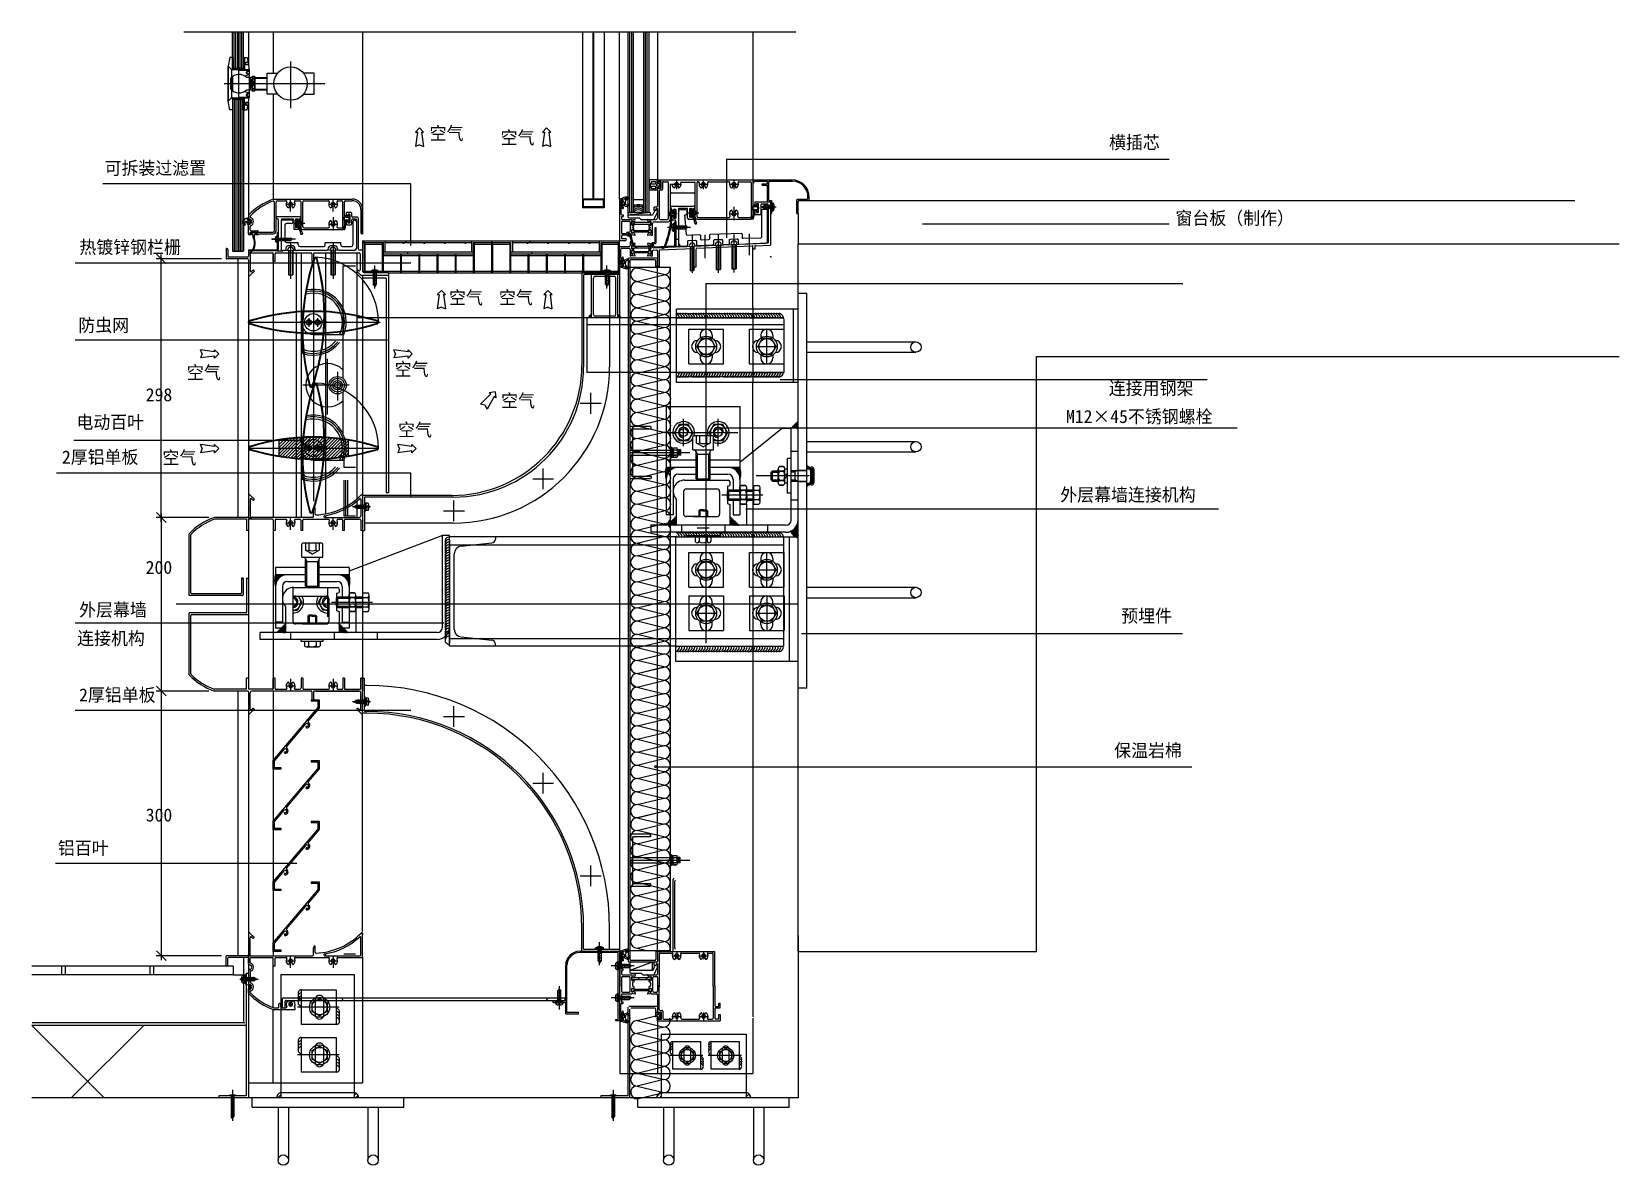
# Model space of a CAD drawing. Header units: metres. Extents: x 5548 to 7378, y 3271 to 4578.
import ezdxf

# ---------------------------------------------------------------- set-up
doc = ezdxf.new("R2010")
doc.units = ezdxf.units.M
for name, color, linetype in [('1', 1, 'Continuous'), ('10', 1, 'Continuous'), ('3', 5, 'Continuous'), ('4', 4, 'Continuous'), ('6', 6, 'Continuous'), ('CASTFIX', 1, 'Continuous'), ('DIM', 4, 'Continuous'), ('EXTRN', 3, 'Continuous'), ('H', 4, 'Continuous'), ('SCREW', 6, 'Continuous'), ('五金件', 1, 'Continuous'), ('型材', 1, 'Continuous'), ('填充', 1, 'Continuous'), ('注释', 6, 'Continuous'), ('点划线', 1, 'Continuous'), ('胶条', 6, 'Continuous'), ('虚线', 5, 'Continuous'), ('隔热条', 3, 'Continuous')]:
    doc.layers.add(name, color=color, linetype=linetype)

msp = doc.modelspace()

# ---------------------------------------------------------------- texts
at = {"layer": '1'}
for p in [(6006.96, 4453.11), (6088.78, 4448.11), (6029.36, 4263.73), (6086.9, 4263.85), (5727.12, 4177.43), (5966.72, 4181.24), (6089.43, 4144.97), (5970.62, 4111.38), (5699.04, 4079.28)]:
    msp.add_text('空气', height=15, dxfattribs=at).set_placement(p)
at = {"layer": '10', "char_height": 15, "attachment_point": 1}
for s, insert in [('横插芯', (6790.17, 4457.62)), ('窗台板（制作）', (6866.84, 4370.36)), ('连接用钢架', (6789.95, 4174.25)), ('\\A1;298', (5679.69, 4166.83)), ('\\A1;200', (5679.6, 3967.85)), ('预埋件', (6804.25, 3911.96)), ('保温岩棉', (6796.13, 3756.78)), ('\\A1;300', (5679.69, 3682.48))]:
    msp.add_mtext(s, dxfattribs=dict(at, insert=insert))
at = {"layer": '4'}
for s, p in [('M12×45不锈钢螺栓', (6740.52, 4126.74)), ('外层幕墙连接机构', (6734.02, 4036.56)), ('外层幕墙', (5602.94, 3903.97)), ('连接机构', (5600.65, 3871.11))]:
    msp.add_text(s, height=15, dxfattribs=at).set_placement(p)
at = {"layer": '4', "char_height": 15, "attachment_point": 1}
for s, insert in [('可拆装过滤置', (5632.27, 4428.03)), ('热镀锌钢栏栅', (5603.22, 4336.92)), ('防虫网', (5602.08, 4246.9)), ('电动百叶', (5599.81, 4135.17)), ('2厚铝单板', (5583.08, 4095.03)), ('2厚铝单板', (5602.83, 3820.84)), ('铝百叶', (5578.46, 3644.36))]:
    msp.add_mtext(s, dxfattribs=dict(at, insert=insert))

# ---------------------------------------------------------------- blocks, each defined once
blk = doc.blocks.new('_ArchTick')
at = {"color": 0, "linetype": 'ByBlock'}
blk.add_lwpolyline([(-0.5, -0.5), (0.5, 0.5)], dxfattribs=at)
blk = doc.blocks.new('X701')
for p, q in [((17.13, 44.68), (17.13, 43.28)), ((17.13, 44.68), (26.13, 44.68)), ((17.13, 43.28), (24.73, 43.28)), ((24.73, 43.28), (24.73, 35.2)), ((26.13, 44.68), (26.13, 34.68)), ((-26.67, -25.32), (24.73, 35.2)), ((13.58, 19.9), (26.13, 34.68)), ((-11.39, -9.5), (10.95, 16.8)), ((-25.27, -25.83), (-14.1, -12.68)), ((-26.67, -35.32), (-26.67, -25.32)), ((-17.67, -35.32), (-26.67, -35.32)), ((-25.27, -33.92), (-25.27, -25.83)), ((-17.67, -33.92), (-25.27, -33.92)), ((-17.67, -35.32), (-17.67, -33.92))]:
    blk.add_line(p, q)
for centre, radius, start, end in [((12.23, 15.62), 3.25, 258.35, 59.81), ((14.37, 19.29), 1, 139.66, 239.81), ((12.23, 15.62), 1.75, 258.35, 139.66), ((11.73, 13.17), 0.75, 78.35, 258.35), ((-12.77, -13.82), 1.75, 258.35, 139.66), ((-13.27, -16.27), 0.75, 78.35, 258.35), ((-12.77, -13.82), 3.25, 258.35, 59.81), ((-10.63, -10.14), 1, 139.66, 239.81)]:
    blk.add_arc(centre, radius, start, end)
blk = doc.blocks.new('M592')
blk.add_lwpolyline([(113.95, 24.96), (113.95, -5.82, -0.4), (112.98, -6.82), (92.98, -7.51, -0.42), (91.95, -6.51), (91.95, -2.58, 0.42), (90.91, -1.58), (54.91, -2.84, 0.4), (53.95, -3.84), (53.95, -7.91, -0.4), (52.98, -8.91), (44.98, -9.19, -0.42), (43.95, -8.19), (43.95, -4.26, 0.42), (42.91, -3.26), (28.47, -3.76, -0.4), (27.44, -2.85), (25.45, 19.88), (26.45, 19.88, 0.41), (28.45, 21.88), (28.45, 23.88, 0.41), (26.45, 25.88), (20.45, 25.88, 0.41), (18.45, 23.88), (18.45, -12.5, 0.42), (22.07, -15.99), (27.98, -15.79, 0.4), (28.95, -14.79), (28.95, -10.72, -0.4), (29.91, -9.72), (37.91, -9.44, -0.42), (38.95, -10.44), (38.95, -14.37, 0.42), (39.98, -15.37), (57.98, -14.74, 0.4), (58.95, -13.74), (58.95, -9.67, -0.4), (59.91, -8.67), (67.91, -8.39, -0.42), (68.95, -9.39), (68.95, -13.32, 0.42), (69.98, -14.32), (75.98, -14.11, 0.4), (76.95, -13.11), (76.95, -9.04, -0.4), (77.91, -8.04), (85.91, -7.76, -0.42), (86.95, -8.76), (86.95, -12.69, 0.42), (87.98, -13.69), (118.53, -12.63, 0.4), (120.95, -10.13), (120.95, 24.96, 0.41), (119.95, 25.96), (114.95, 25.96, 0.41)], format="xyb", close=True)
blk = doc.blocks.new('10X12')
at = {"layer": 'CASTFIX'}
for p, q in [((-4.5, 0), (-4.5, 1.25)), ((-4.5, 1.25), (4.5, 1.25)), ((-4.5, 0), (4.5, 0)), ((-1.75, 0), (-1.75, -13.22)), ((-1.5, 3), (-0.7, 3)), ((-0.5, 2.25), (-0.7, 3)), ((-0.5, 2.25), (0.5, 2.25)), ((0.5, 2.25), (0.7, 3)), ((0.7, 3), (1.5, 3)), ((1.75, 0), (1.75, -12.74)), ((4.5, 0), (4.5, 1.25)), ((-2.19, -1.27), (2.32, -0.67)), ((-2.19, -3.27), (2.32, -2.67)), ((-2.19, -5.27), (2.32, -4.67)), ((-2.19, -7.27), (2.32, -6.67)), ((-2.19, -9.27), (2.32, -8.67)), ((-2.19, -11.27), (2.32, -10.67)), ((-2.19, -13.27), (2.32, -12.67)), ((-1.75, -13.22), (0, -15.43)), ((0, -15.43), (1.75, -12.74))]:
    blk.add_line(p, q, dxfattribs=at)
at = {"layer": 'CASTFIX', "color": 8}
blk.add_line((0, -18.34), (0, 8.33), dxfattribs=at)
at = {"layer": 'CASTFIX'}
for centre, start, end in [((-1.85, 0.15), 82.98, 157.54), ((1.85, 0.15), 22.46, 97.02)]:
    blk.add_arc(centre, 2.87, start, end, dxfattribs=at)

# ---------------------------------------------------------------- hatches: boundary and pattern name
h = msp.add_hatch()
h.set_pattern_fill('HEX', scale=15)
h.paths.add_polyline_path([(5956.74, 4046.43), (5959.74, 4046.43), (5959.74, 4247.83), (5956.74, 4247.83)])
h.paths.add_polyline_path([(5959.74, 4296.83), (5945.4, 4296.83), (5945.4, 4293.83), (5956.74, 4293.83), (5956.74, 4247.83), (5959.74, 4247.83)])
h = msp.add_hatch()
h.set_pattern_fill('SOLID')
h.paths.add_polyline_path([(6423.69, 4120.81), (6431.69, 4120.81), (6431.69, 4128.81)])
h = msp.add_hatch()
h.set_pattern_fill('SOLID')
h.paths.add_polyline_path([(6293.74, 4075.81), (6279.74, 4075.81, 0.13), (6279.74, 4061.81, -0.41)])
h = msp.add_hatch()
h.set_pattern_fill('SOLID')
h.paths.add_polyline_path([(6350.74, 4075.81), (6364.74, 4075.81, -0.13), (6364.74, 4061.81, 0.41)])
h = msp.add_hatch()
h.set_pattern_fill('SOLID')
h.paths.add_polyline_path([(6291.24, 4018.81), (6281.24, 4008.81), (6291.24, 4008.81)])
h = msp.add_hatch()
h.set_pattern_fill('SOLID')
h.paths.add_polyline_path([(6353.24, 4018.81), (6363.24, 4008.81), (6353.24, 4008.81)])
h = msp.add_hatch()
h.set_pattern_fill('SOLID')
h.paths.add_polyline_path([(6431.69, 3994.46), (6431.69, 4014.81, -0.3), (6423.13, 4001.91, 0.25)])
h = msp.add_hatch()
h.set_pattern_fill('SOLID')
h.paths.add_polyline_path([(5843.24, 3952.23), (5829.24, 3952.23, 0.13), (5829.24, 3938.23, -0.41)])
h = msp.add_hatch()
h.set_pattern_fill('SOLID')
h.paths.add_polyline_path([(5900.24, 3952.23), (5914.24, 3952.23, -0.13), (5914.24, 3938.23, 0.41)])
h = msp.add_hatch()
h.set_pattern_fill('SOLID')
h.paths.add_polyline_path([(5840.74, 3895.23), (5830.74, 3885.23), (5840.74, 3885.23)])
h = msp.add_hatch()
h.set_pattern_fill('SOLID')
h.paths.add_polyline_path([(5902.74, 3895.23), (5912.74, 3885.23), (5902.74, 3885.23)])
h = msp.add_hatch()
h.set_pattern_fill('HEX', scale=15)
h.paths.add_polyline_path([(6162.84, 3461.3), (6162.84, 3464.3), (5838.51, 3464.3, 0.41), (5837.51, 3463.3), (5837.51, 3452.83), (5840.51, 3452.83), (5840.51, 3460.3, -0.41), (5841.51, 3461.3)])
at = {"layer": '1'}
h = msp.add_hatch(dxfattribs=at)
h.set_pattern_fill('ANSI38', scale=6)
h.paths.add_polyline_path([(5792.5, 4534.23), (5793.5, 4534.23), (5793.5, 4547.83), (5792.5, 4547.83)])
h = msp.add_hatch(dxfattribs=at)
h.set_pattern_fill('ANSI38', scale=6)
h.paths.add_polyline_path([(5792.5, 4547.83), (5793.5, 4547.83), (5793.5, 4534.23), (5792.5, 4534.23)])
h = msp.add_hatch(dxfattribs=at)
h.set_pattern_fill('ANSI38', scale=6)
h.paths.add_polyline_path([(5779.74, 4534.23), (5779.74, 4535.73, 1), (5780.24, 4535.73), (5792.29, 4535.73), (5792.29, 4534.23)])
h = msp.add_hatch(dxfattribs=at)
h.set_pattern_fill('ANSI38', scale=6)
h.paths.add_polyline_path([(5779.74, 4501.43), (5779.74, 4499.93, -1), (5780.24, 4499.93), (5792.5, 4499.93), (5792.5, 4501.43)])
h = msp.add_hatch(dxfattribs=at)
h.set_pattern_fill('ANSI38', scale=6)
h.paths.add_polyline_path([(5792.5, 4487.83), (5793.5, 4487.83), (5793.5, 4501.43), (5792.5, 4501.43)])
h = msp.add_hatch(dxfattribs=at)
h.set_pattern_fill('ZIGZAG', scale=20)
h.paths.add_polyline_path([(5922.5, 4328.08), (5922.5, 4334.83), (5918.5, 4334.83), (5918.5, 4332.08, -0.41), (5916.5, 4330.08), (5906.58, 4330.08, -0.41), (5904.58, 4332.08), (5904.58, 4334.83), (5895.74, 4334.83), (5895.74, 4330.83), (5898.58, 4330.83, -0.41), (5900.58, 4328.83), (5900.58, 4328.08, 0.41), (5902.58, 4326.08), (5920.5, 4326.08, 0.41)])
h.paths.add_polyline_path([(5922.5, 4358.6, 0.41), (5920.5, 4360.6, 0.41), (5918.5, 4358.6), (5918.5, 4334.83), (5922.5, 4334.83)])
h.paths.add_polyline_path([(5895.74, 4334.83), (5886.58, 4334.83), (5886.58, 4332.08, -0.41), (5884.58, 4330.08), (5857.58, 4330.08, -0.41), (5855.58, 4332.08), (5855.58, 4334.83), (5846.74, 4334.83), (5846.74, 4330.83), (5849.58, 4330.83, -0.41), (5851.58, 4328.83), (5851.58, 4327.43, 0.42), (5853.59, 4325.43), (5857.57, 4325.46), (5857.57, 4326.08), (5888.58, 4326.08, 0.41), (5890.58, 4328.08), (5890.58, 4328.83, -0.41), (5892.58, 4330.83), (5895.74, 4330.83)])
h.paths.add_polyline_path([(5846.74, 4334.83), (5841.99, 4334.83), (5835.99, 4334.83), (5835.99, 4327.39, 0.42), (5838.01, 4325.39), (5839.59, 4325.4, 0.41), (5841.58, 4327.4), (5841.58, 4328.83, -0.41), (5843.58, 4330.83), (5846.74, 4330.83)])
h.paths.add_polyline_path([(5839.99, 4354.6, -0.41), (5841.99, 4356.6), (5847.6, 4356.6, 0.41), (5849.6, 4358.6, 0.41), (5847.6, 4360.6), (5837.99, 4360.6, 0.41), (5835.99, 4358.6), (5835.99, 4339.87), (5839.99, 4339.87)])
h = msp.add_hatch(dxfattribs=at)
h.set_pattern_fill('ANSI31', scale=20)
h.paths.add_polyline_path([(5832.74, 4327.08, -0.41), (5830.76, 4325.08), (5837.76, 4325.14, -0.42), (5835.74, 4327.14), (5835.74, 4334.83), (5832.74, 4334.83)])
h = msp.add_hatch(dxfattribs=at)
h.set_pattern_fill('HONEY', scale=15)
h.paths.add_polyline_path([(6055.74, 4334.83), (6055.74, 4336.83), (5955.74, 4336.83), (5955.74, 4334.83)])
h.paths.add_polyline_path([(6057.74, 4321.83), (6057.74, 4323.83), (5953.74, 4323.83), (5953.74, 4321.83)])
h = msp.add_hatch(dxfattribs=at)
h.set_pattern_fill('DOTS', scale=15)
h.paths.add_polyline_path([(5955.74, 4334.83), (5955.74, 4323.83), (6055.74, 4323.83), (6055.74, 4334.83)])
h = msp.add_hatch(dxfattribs=at)
h.set_pattern_fill('HONEY', scale=15)
h.paths.add_polyline_path([(6202.74, 4336.83), (6102.74, 4336.83), (6102.74, 4334.83), (6202.74, 4334.83)])
h.paths.add_polyline_path([(6204.74, 4323.83), (6100.74, 4323.83), (6100.74, 4321.83), (6204.74, 4321.83)])
h = msp.add_hatch(dxfattribs=at)
h.set_pattern_fill('DOTS', scale=15)
h.paths.add_polyline_path([(6102.74, 4334.83), (6102.74, 4323.83), (6202.74, 4323.83), (6202.74, 4334.83)])
h = msp.add_hatch(dxfattribs=at)
h.set_pattern_fill('ANSI31', scale=10)
h.paths.add_polyline_path([(5800, 4027.79), (5797, 4027.79, -0.41), (5798, 4026.79), (5798, 4022.79), (5801, 4022.79, -0.41), (5800, 4023.79)])
h = msp.add_hatch(dxfattribs=at)
h.set_pattern_fill('ANSI31', scale=10)
h.paths.add_polyline_path([(5800, 4022.54), (5797, 4022.54, -0.41), (5798, 4021.54), (5798, 4017.54), (5801, 4017.54, -0.41), (5800, 4018.54)])
h = msp.add_hatch(dxfattribs=at)
h.set_pattern_fill('ANSI31', scale=10)
h.paths.add_polyline_path([(5800, 3522.83), (5797, 3522.83, -0.41), (5798, 3521.83), (5798, 3517.83), (5801, 3517.83, -0.41), (5800, 3518.83)])
h = msp.add_hatch(dxfattribs=at)
h.set_pattern_fill('ANSI31', scale=10)
h.paths.add_polyline_path([(5800, 3517.58), (5797, 3517.58, -0.41), (5798, 3516.58), (5798, 3512.58), (5801, 3512.58, -0.41), (5800, 3513.58)])
at = {"layer": '4'}
h = msp.add_hatch(dxfattribs=at)
h.set_pattern_fill('ANSI31')
h.paths.add_polyline_path([(5835.59, 3355.13), (5835.59, 3348.85), (5830.28, 3348.85, -0.36)])
h = msp.add_hatch(dxfattribs=at)
h.set_pattern_fill('ANSI31')
h.paths.add_polyline_path([(5920.18, 3355.13), (5920.18, 3348.85), (5925.49, 3348.85, 0.36)])
h = msp.add_hatch(dxfattribs=at)
h.set_pattern_fill('ANSI31')
h.paths.add_polyline_path([(6273.82, 3355.13), (6273.82, 3348.85), (6268.51, 3348.85, -0.36)])
h = msp.add_hatch(dxfattribs=at)
h.set_pattern_fill('ANSI31')
h.paths.add_polyline_path([(6372.06, 3355.13), (6372.06, 3348.85), (6377.38, 3348.85, 0.36)])
at = {"layer": 'DIM'}
h = msp.add_hatch(dxfattribs=at)
h.set_pattern_fill('ANSI31', scale=16.88)
h.paths.add_polyline_path([(6448.43, 4058.7, -0.41), (6446.75, 4057.01), (6441.68, 4057.01), (6441.68, 4055.32), (6446.72, 4055.32, 0.41), (6450.1, 4058.7), (6450.1, 4065.81), (6448.43, 4065.81)])
h.paths.add_polyline_path([(6450.1, 4072.61, 0.41), (6446.72, 4075.99), (6441.68, 4075.99), (6441.68, 4074.3), (6446.75, 4074.3, -0.41), (6448.43, 4072.61), (6448.43, 4065.81), (6450.1, 4065.81)])
at = {"layer": 'H'}
h = msp.add_hatch(dxfattribs=at)
h.set_pattern_fill('ANSI31', scale=0.8)
h.paths.add_polyline_path([(5913.04, 4106.4, 0.05), (5873.04, 4110.03), (5873.04, 4097.83), (5913.04, 4097.83)])
h.paths.add_polyline_path([(5913.04, 4097.83), (5873.04, 4097.83), (5873.04, 4085.63, 0.05), (5913.04, 4089.27)])
h.paths.add_polyline_path([(5873.04, 4110.03, 0.05), (5833.04, 4106.4), (5833.04, 4097.83), (5873.04, 4097.83)])
h.paths.add_polyline_path([(5873.04, 4097.83), (5833.04, 4097.83), (5833.04, 4089.27, 0.05), (5873.04, 4085.63)])
at = {"layer": '填充'}
h = msp.add_hatch(dxfattribs=at)
h.set_pattern_fill('ANSI37', scale=100)
h.paths.add_polyline_path([(5795.5, 3432.32), (5548.31, 3432.32), (5548.31, 3348.85), (5763.98, 3348.85), (5763.98, 3351.35), (5776.37, 3351.35), (5776.37, 3351.58, -0.41), (5776.87, 3352.08), (5782.67, 3352.08, -0.41), (5783.17, 3351.58), (5783.17, 3351.35), (5795.5, 3351.35)])
at = {"layer": '隔热条'}
h = msp.add_hatch(dxfattribs=at)
h.set_pattern_fill('ANSI38', scale=5)
h.paths.add_polyline_path([(6258.87, 4355.91, -0.13), (6259.46, 4355.74), (6259.77, 4355.57, -0.09), (6259.83, 4355.55), (6260.31, 4355.26), (6261.27, 4354.71), (6261.63, 4354.71, 0.41), (6262.03, 4355.1), (6262.03, 4358.51, 0.41), (6261.63, 4358.91), (6261.27, 4358.91), (6260.05, 4358.2), (6260.04, 4358.13, -0.58), (6259.74, 4357.97), (6259.7, 4358), (6259.46, 4357.87, -0.13), (6258.87, 4357.71), (6243.19, 4357.71, -0.13), (6242.59, 4357.87), (6242.36, 4358), (6242.32, 4357.97, -0.58), (6242.01, 4358.13), (6242.01, 4358.2), (6240.79, 4358.91), (6240.43, 4358.91, 0.41), (6240.03, 4358.51), (6240.03, 4355.11, 0.41), (6240.43, 4354.71), (6240.79, 4354.71), (6241.74, 4355.26), (6242.22, 4355.55, -0.09), (6242.29, 4355.57), (6242.59, 4355.74, -0.13), (6243.19, 4355.91)])
h = msp.add_hatch(dxfattribs=at)
h.set_pattern_fill('ANSI38', scale=5)
h.paths.add_polyline_path([(6240.79, 4349.66), (6240.43, 4349.66, 0.41), (6240.03, 4349.26), (6240.03, 4345.86, 0.41), (6240.43, 4345.46), (6240.79, 4345.46), (6242.01, 4346.17), (6242.01, 4346.24, -0.58), (6242.32, 4346.4), (6242.36, 4346.37), (6242.59, 4346.5, -0.13), (6243.19, 4346.66), (6258.87, 4346.66, -0.13), (6259.46, 4346.5), (6259.7, 4346.37), (6259.74, 4346.4, -0.58), (6260.04, 4346.24), (6260.05, 4346.17), (6261.27, 4345.46), (6261.63, 4345.46, 0.41), (6262.03, 4345.86), (6262.03, 4349.27, 0.41), (6261.63, 4349.66), (6261.27, 4349.66), (6260.31, 4349.11), (6259.83, 4348.82, -0.09), (6259.77, 4348.8), (6259.46, 4348.62, -0.13), (6258.87, 4348.46), (6243.19, 4348.46, -0.13), (6242.59, 4348.62), (6242.29, 4348.8, -0.09), (6242.22, 4348.82), (6241.74, 4349.11)])
h = msp.add_hatch(dxfattribs=at)
h.set_pattern_fill('ANSI38', scale=5)
h.paths.add_polyline_path([(6258.87, 4328.46, -0.13), (6259.46, 4328.3), (6259.77, 4328.13, -0.09), (6259.83, 4328.1), (6260.31, 4327.82), (6261.27, 4327.26), (6261.63, 4327.26, 0.41), (6262.03, 4327.65), (6262.03, 4331.07, 0.41), (6261.63, 4331.46), (6261.27, 4331.46), (6260.05, 4330.76), (6260.04, 4330.69, -0.58), (6259.74, 4330.53), (6259.7, 4330.56), (6259.46, 4330.42, -0.13), (6258.87, 4330.26), (6243.19, 4330.26, -0.13), (6242.59, 4330.42), (6242.36, 4330.56), (6242.32, 4330.53, -0.58), (6242.01, 4330.69), (6242.01, 4330.76), (6240.79, 4331.46), (6240.43, 4331.46, 0.41), (6240.03, 4331.06), (6240.03, 4327.66, 0.41), (6240.43, 4327.26), (6240.79, 4327.26), (6241.74, 4327.81), (6242.22, 4328.1, -0.09), (6242.29, 4328.13), (6242.59, 4328.3, -0.13), (6243.19, 4328.46)])
h = msp.add_hatch(dxfattribs=at)
h.set_pattern_fill('ANSI38', scale=5)
h.paths.add_polyline_path([(6240.79, 4325.77), (6240.43, 4325.77, 0.41), (6240.03, 4325.37), (6240.03, 4321.97, 0.41), (6240.43, 4321.57), (6240.79, 4321.57), (6242.01, 4322.27), (6242.01, 4322.34, -0.58), (6242.32, 4322.5), (6242.36, 4322.47), (6242.59, 4322.61, -0.13), (6243.19, 4322.77), (6258.87, 4322.77, -0.13), (6259.46, 4322.61), (6259.7, 4322.47), (6259.74, 4322.5, -0.58), (6260.04, 4322.34), (6260.05, 4322.27), (6261.27, 4321.57), (6261.63, 4321.57, 0.41), (6262.03, 4321.96), (6262.03, 4325.38, 0.41), (6261.63, 4325.77), (6261.27, 4325.77), (6260.31, 4325.21), (6259.83, 4324.93, -0.09), (6259.77, 4324.9), (6259.46, 4324.73, -0.13), (6258.87, 4324.57), (6243.19, 4324.57, -0.13), (6242.59, 4324.73), (6242.29, 4324.9, -0.09), (6242.22, 4324.93), (6241.74, 4325.22)])
h = msp.add_hatch(dxfattribs=at)
h.set_pattern_fill('ANSI38', scale=5)
h.paths.add_polyline_path([(6259.09, 3485.55, -0.13), (6259.69, 3485.39), (6259.99, 3485.22, -0.09), (6260.06, 3485.2), (6260.53, 3484.91), (6261.49, 3484.35), (6261.85, 3484.35, 0.41), (6262.25, 3484.75), (6262.25, 3488.16, 0.41), (6261.85, 3488.55), (6261.49, 3488.55), (6260.27, 3487.85), (6260.27, 3487.78, -0.58), (6259.96, 3487.62), (6259.92, 3487.65), (6259.69, 3487.52, -0.13), (6259.09, 3487.35), (6243.41, 3487.35, -0.13), (6242.81, 3487.52), (6242.58, 3487.65), (6242.54, 3487.62, -0.58), (6242.23, 3487.78), (6242.23, 3487.85), (6241.01, 3488.55), (6240.65, 3488.55, 0.41), (6240.25, 3488.15), (6240.25, 3484.75, 0.41), (6240.65, 3484.35), (6241.01, 3484.35), (6241.97, 3484.91), (6242.45, 3485.2, -0.09), (6242.51, 3485.22), (6242.81, 3485.39, -0.13), (6243.41, 3485.55)])
h = msp.add_hatch(dxfattribs=at)
h.set_pattern_fill('ANSI38', scale=5)
h.paths.add_polyline_path([(6241.01, 3475.31), (6240.65, 3475.31, 0.41), (6240.25, 3474.91), (6240.25, 3471.51, 0.41), (6240.65, 3471.11), (6241.01, 3471.11), (6242.23, 3471.82), (6242.23, 3471.88, -0.58), (6242.54, 3472.04), (6242.58, 3472.02), (6242.81, 3472.15, -0.13), (6243.41, 3472.31), (6259.09, 3472.31, -0.13), (6259.69, 3472.15), (6259.92, 3472.02), (6259.96, 3472.04, -0.58), (6260.27, 3471.88), (6260.27, 3471.82), (6261.49, 3471.11), (6261.85, 3471.11, 0.41), (6262.25, 3471.5), (6262.25, 3474.92, 0.41), (6261.85, 3475.31), (6261.49, 3475.31), (6260.53, 3474.76), (6260.06, 3474.47, -0.09), (6259.99, 3474.45), (6259.69, 3474.27, -0.13), (6259.09, 3474.11), (6243.41, 3474.11, -0.13), (6242.81, 3474.27), (6242.51, 3474.45, -0.09), (6242.45, 3474.47), (6241.97, 3474.76)])

# ---------------------------------------------------------------- linework, layer by layer
for p, q in [((6183.11, 4577.65), (6183.11, 4384.83)), ((6208.11, 4577.65), (6208.11, 4384.4)), ((6226.04, 4384.83), (6226.04, 4577.65)), ((6235.54, 4577.65), (6235.54, 4370.19)), ((6237.54, 4577.65), (6237.54, 4369.18)), ((6239.54, 4577.65), (6239.54, 4369.18)), ((6241.55, 4577.65), (6241.55, 4370.19)), ((6253.55, 4577.65), (6253.55, 4370.19)), ((6255.55, 4577.65), (6255.55, 4369.18)), ((6257.55, 4577.65), (6257.55, 4369.18)), ((6259.57, 4577.65), (6259.57, 4413.92)), ((6269.58, 4577.65), (6269.58, 4406.83)), ((6379.74, 4577.65), (6379.74, 4363.77)), ((6259.57, 4438.92), (6259.57, 4370.19)), ((6259.57, 4438.59), (6259.57, 4419.93)), ((6259.57, 4418.93), (6259.57, 4413.92)), ((6259.58, 4396.53), (6259.58, 4395.63)), ((6259.6, 4407.05), (6260.08, 4405.94)), ((6260.72, 4406.83), (6259.88, 4407.31)), ((6260.18, 4396.83), (6259.88, 4396.83)), ((6259.88, 4395.33), (6269.58, 4395.33)), ((6260.08, 4405.94), (6260.08, 4404.33)), ((6269.58, 4406.83), (6260.72, 4406.83)), ((6269.09, 4403.83), (6269.09, 4404.83)), ((6269.09, 4404.83), (6269.58, 4404.83)), ((6270.78, 4403.83), (6269.09, 4403.83)), ((6269.09, 4397.33), (6269.09, 4398.33)), ((6269.09, 4398.33), (6270.78, 4398.33)), ((6269.58, 4397.33), (6269.09, 4397.33)), ((6269.58, 4404.83), (6269.58, 4406.83)), ((6269.58, 4406.83), (6269.58, 4404.53)), ((6269.58, 4406.83), (6379.74, 4406.83)), ((6269.58, 4404.53), (6270.28, 4403.83)), ((6270.28, 4398.33), (6269.58, 4397.63)), ((6269.58, 4397.63), (6269.58, 4393.83)), ((6269.58, 4395.33), (6269.58, 4397.33)), ((6269.58, 4393.83), (6269.58, 4378.68)), ((6270.28, 4403.83), (6270.78, 4403.83)), ((6270.78, 4398.33), (6270.28, 4398.33)), ((6270.78, 4403.83), (6270.78, 4405.33)), ((6270.78, 4405.33), (6273.58, 4405.33)), ((6270.92, 4404.36), (6270.78, 4403.83)), ((6270.78, 4398.33), (6270.92, 4397.81)), ((6270.78, 4396.83), (6270.78, 4398.33)), ((6273.58, 4396.83), (6270.78, 4396.83)), ((6272.93, 4403.52), (6271.46, 4404.54)), ((6271.46, 4397.62), (6272.95, 4398.66)), ((6271.58, 4394.33), (6271.58, 4363.18)), ((6272.58, 4395.33), (6274.58, 4395.33)), ((6273.08, 4398.91), (6273.08, 4403.26)), ((6273.58, 4405.33), (6273.58, 4396.83)), ((6275.58, 4403.83), (6275.58, 4396.33)), ((6276.58, 4404.83), (6281.1, 4404.83)), ((6282.1, 4403.83), (6282.1, 4363.18)), ((6284.1, 4401.33), (6284.1, 4360.68)), ((6284.6, 4401.83), (6285.98, 4401.83)), ((6286.46, 4401.83), (6296.76, 4401.83)), ((6290.49, 4399.87), (6289.04, 4397.37)), ((6291.61, 4406.83), (6291.61, 4396.07)), ((6292.74, 4399.87), (6294.19, 4397.37)), ((6296.9, 4404.33), (6312.27, 4404.3)), ((6313.27, 4363.03), (6313.27, 4403.33)), ((6315.27, 4364.77), (6315.27, 4403.83)), ((6316.27, 4404.83), (6316.84, 4404.83)), ((6317.51, 4401.83), (6327.81, 4401.83)), ((6321.53, 4399.87), (6320.08, 4397.37)), ((6322.47, 4406.83), (6322.47, 4396.07)), ((6323.79, 4399.87), (6325.23, 4397.37)), ((6328.47, 4404.83), (6351.9, 4404.83)), ((6352.56, 4401.83), (6362.86, 4401.83)), ((6356.58, 4399.87), (6355.13, 4397.37)), ((6357.71, 4406.83), (6357.71, 4396.07)), ((6358.84, 4399.87), (6360.28, 4397.37)), ((6363.52, 4404.83), (6376.74, 4404.83)), ((6377.74, 4403.83), (6377.74, 4364.77)), ((6379.74, 4403.82), (6381.28, 4403.82)), ((6379.77, 4406.83), (6424.66, 4406.83)), ((6379.77, 4403.82), (6379.77, 4406.83)), ((6381.28, 4403.82), (6381.28, 4404.82)), ((6381.78, 4405.33), (6395.84, 4405.33)), ((6390.32, 4402.31), (6396.34, 4402.31)), ((6390.32, 4400.81), (6390.32, 4402.31)), ((6390.32, 4400.81), (6396.34, 4400.81)), ((6396.34, 4402.31), (6396.34, 4404.82)), ((6396.34, 4381.8), (6396.34, 4400.81)), ((6397.85, 4383.3), (6397.85, 4404.82)), ((6398.35, 4405.33), (6425.15, 4405.33)), ((5831.74, 4382.83), (5841.38, 4382.83)), ((5841.59, 4378.82), (5851.89, 4378.82)), ((5845.61, 4376.87), (5844.17, 4374.36)), ((5846.74, 4370.66), (5846.74, 4384.83)), ((5847.87, 4376.87), (5849.32, 4374.36)), ((5852.11, 4382.83), (5856.91, 4382.83)), ((5858.91, 4351.03), (5858.91, 4380.83)), ((5860.91, 4352.77), (5860.91, 4381.83)), ((5890.59, 4378.82), (5900.89, 4378.82)), ((5894.61, 4376.87), (5893.17, 4374.36)), ((5895.74, 4370.66), (5895.74, 4384.83)), ((5896.87, 4376.87), (5898.32, 4374.36)), ((6183.11, 4384.83), (6183.11, 4374.83)), ((6208.11, 4384.83), (6183.11, 4384.83)), ((6208.11, 4384.33), (6183.11, 4384.33)), ((6208.11, 4383.83), (6183.11, 4383.83)), ((6208.11, 4375.83), (6183.11, 4375.83)), ((6208.11, 4375.33), (6183.11, 4375.33)), ((6208.11, 4374.83), (6183.11, 4374.83)), ((6183.61, 4384.83), (6183.61, 4374.83)), ((6184.11, 4384.83), (6184.11, 4374.83)), ((6207.11, 4384.83), (6207.11, 4374.83)), ((6207.61, 4384.83), (6207.61, 4374.83)), ((6208.11, 4384.83), (6208.11, 4374.83)), ((6228.66, 4384.83), (6226.04, 4384.83)), ((6226.04, 4384.83), (6226.04, 4337.22)), ((6228.66, 4384.83), (6226.54, 4384.83)), ((6227.29, 4382.83), (6227.29, 4376.83)), ((6227.54, 4374.83), (6227.54, 4367.83)), ((6229.56, 4384.99), (6227.58, 4384.76)), ((6227.79, 4383.33), (6228.5, 4383.33)), ((6227.79, 4376.33), (6228.5, 4376.33)), ((6228.04, 4375.33), (6228.5, 4375.33)), ((6228.25, 4378.49), (6228.25, 4380.83)), ((6229.85, 4381.94), (6228.52, 4381.28)), ((6228.66, 4384.83), (6229.8, 4384.83)), ((6228.66, 4384.83), (6229.8, 4384.83)), ((6229, 4382.03), (6229, 4382.83)), ((6229, 4376.83), (6229, 4377.63)), ((6229, 4374.33), (6229, 4374.83)), ((6229.2, 4381.83), (6229.4, 4381.83)), ((6229.2, 4377.83), (6229.4, 4377.83)), ((6229.2, 4377.83), (6229.4, 4377.83)), ((6229.25, 4379.21), (6229.25, 4380.22)), ((6229.5, 4373.83), (6229.8, 4373.83)), ((6230.74, 4381.27), (6229.52, 4380.66)), ((6229.96, 4382.22), (6230.06, 4384.49)), ((6229.96, 4382.12), (6229.96, 4382.22)), ((6230, 4382.43), (6230, 4384.63)), ((6230, 4382.43), (6230, 4384.63)), ((6230, 4375.34), (6230, 4377.23)), ((6230, 4375.34), (6230, 4374.03)), ((6232.46, 4380.6), (6232.46, 4381.37)), ((6235.2, 4375.84), (6237.76, 4378.83)), ((6235.74, 4378), (6236.87, 4379.32)), ((6237.73, 4379.25), (6237.58, 4379.38)), ((6241.55, 4384.27), (6253.55, 4384.27)), ((6241.55, 4378.27), (6253.55, 4378.27)), ((6268.58, 4375.68), (6265.78, 4375.68)), ((6265.78, 4371.68), (6265.78, 4375.68)), ((6269.58, 4378.68), (6269.58, 4376.68)), ((6271.58, 4385.33), (6271.58, 4362.18)), ((6282.1, 4385.33), (6282.1, 4362.18)), ((6284.1, 4385.33), (6284.1, 4360.68)), ((6286.11, 4391.94), (6311.27, 4391.94)), ((6286.77, 4376.8), (6311.27, 4376.8)), ((6307.14, 4373.92), (6308.64, 4373.92)), ((6310.64, 4373.92), (6311.86, 4373.92)), ((6310.64, 4371.91), (6310.64, 4373.92)), ((6357.71, 4375.94), (6357.71, 4360.59)), ((6381.45, 4378.79), (6381.45, 4378.29)), ((6381.75, 4378.79), (6381.45, 4378.79)), ((6381.45, 4376.6), (6381.45, 4376.03)), ((6384.3, 4375.73), (6381.75, 4375.73)), ((6382.25, 4381.8), (6399.77, 4381.8)), ((6382.25, 4376.79), (6382.25, 4381.8)), ((6382.25, 4378.29), (6382.25, 4377.03)), ((6383.25, 4376.79), (6382.75, 4376.79)), ((6383.69, 4376.53), (6382.75, 4376.53)), ((6383.75, 4378.79), (6383.75, 4377.29)), ((6384.19, 4378.53), (6384.19, 4377.03)), ((6385.75, 4379.29), (6384.25, 4379.29)), ((6384.79, 4375.32), (6384.99, 4374.29)), ((6384.99, 4374.29), (6384.79, 4373.23)), ((6385.19, 4378.53), (6386.01, 4374.28)), ((6386.01, 4374.28), (6385.19, 4370.03)), ((6386.25, 4369.78), (6386.25, 4378.79)), ((6388.75, 4378.29), (6388.75, 4366.78)), ((6389.76, 4379.29), (6396.27, 4379.29)), ((6397.27, 4378.29), (6397.27, 4334.71)), ((6397.85, 4383.3), (6401.27, 4383.3)), ((6399.77, 4381.8), (6399.77, 4331.83)), ((6401.27, 4383.3), (6401.27, 4368.3)), ((6430.24, 4368.3), (6430.24, 4383.8)), ((6431.24, 4384.8), (6442.15, 4384.8)), ((6431.74, 4368.3), (6431.74, 4382.3)), ((6432.74, 4383.3), (6443.66, 4383.3)), ((6443.15, 4385.8), (6443.15, 4387.33)), ((6444.66, 4384.3), (6444.66, 4386.83)), ((5797.15, 4361.49), (5797.35, 4358.79)), ((5797.8, 4360.88), (5797.89, 4361.9)), ((5797.8, 4356.79), (5797.97, 4355.56)), ((5798, 4366.12), (5798, 4360.88)), ((5798, 4358.48), (5798, 4359.19)), ((5798, 4344.83), (5798, 4356.79)), ((5798.02, 4360.52), (5798.62, 4360.22)), ((5798.02, 4357.14), (5798.62, 4357.44)), ((5798.11, 4360.7), (5798.71, 4360.4)), ((5798.11, 4356.97), (5798.71, 4357.27)), ((5799.6, 4359.59), (5798.4, 4359.59)), ((5799.6, 4358.08), (5798.4, 4358.08)), ((5799.44, 4358.83), (5798.44, 4358.83)), ((5799, 4360.58), (5799, 4361.25)), ((5799, 4358.68), (5799, 4359.03)), ((5799, 4357.09), (5799, 4356.42)), ((5799.29, 4360.68), (5799.5, 4360.89)), ((5799.29, 4356.99), (5799.5, 4356.78)), ((5799.79, 4361.01), (5799.87, 4361.01)), ((5799.79, 4356.66), (5799.87, 4356.66)), ((5800, 4364.9), (5800, 4364.46)), ((5800, 4359.19), (5800, 4358.48)), ((5800.15, 4360.89), (5800.68, 4360.35)), ((5800.15, 4356.78), (5800.68, 4357.31)), ((5800.8, 4360.07), (5800.8, 4357.6)), ((5831.74, 4361.92), (5831.1, 4361.92)), ((5831.69, 4364.8), (5856.91, 4364.8)), ((5832.74, 4327.08), (5832.74, 4360.92)), ((5835.74, 4360.8), (5835.74, 4327.14)), ((5835.99, 4358.6), (5835.99, 4327.39)), ((5849.27, 4361.8), (5836.74, 4361.8)), ((5847.6, 4360.6), (5837.99, 4360.6)), ((5847.6, 4356.6), (5841.99, 4356.6)), ((5849.6, 4358.6), (5849.6, 4358.6)), ((5850.27, 4360.8), (5850.27, 4350.9)), ((5850.63, 4356.91), (5863.13, 4356.91)), ((5852.27, 4361.42), (5852.27, 4352.4)), ((5853.34, 4361.15), (5852.52, 4356.9)), ((5852.52, 4356.9), (5853.34, 4352.65)), ((5852.77, 4361.92), (5854.28, 4361.92)), ((5853.74, 4357.95), (5853.54, 4356.91)), ((5853.54, 4356.91), (5853.74, 4355.86)), ((5854.23, 4358.35), (5856.77, 4358.35)), ((5854.34, 4361.15), (5854.34, 4359.65)), ((5854.78, 4361.42), (5854.78, 4359.91)), ((5854.84, 4359.15), (5855.77, 4359.15)), ((5855.28, 4359.41), (5855.78, 4359.41)), ((5856.27, 4360.91), (5856.27, 4359.65)), ((5856.28, 4361.92), (5857.5, 4361.92)), ((5856.28, 4359.91), (5856.28, 4361.92)), ((5856.77, 4361.41), (5857.07, 4361.41)), ((5857.07, 4361.41), (5857.07, 4360.91)), ((5857.07, 4359.22), (5857.07, 4358.65)), ((5890.59, 4355.78), (5900.89, 4355.78)), ((5894.61, 4357.73), (5893.17, 4360.24)), ((5895.74, 4363.94), (5895.74, 4348.59)), ((5896.87, 4357.73), (5898.32, 4360.24)), ((5910.75, 4366.79), (5910.45, 4366.79)), ((5910.45, 4366.79), (5910.45, 4366.29)), ((5910.45, 4364.6), (5910.45, 4364.03)), ((5910.45, 4360.53), (5910.45, 4359.97)), ((5913.3, 4363.73), (5910.75, 4363.73)), ((5910.75, 4360.83), (5913.3, 4360.83)), ((5916.25, 4369.29), (5911.25, 4369.29)), ((5911.25, 4364.79), (5911.25, 4369.29)), ((5911.25, 4366.29), (5911.25, 4365.03)), ((5911.25, 4356.28), (5911.25, 4359.28)), ((5911.63, 4360.03), (5912.69, 4360.03)), ((5912.25, 4364.79), (5911.75, 4364.79)), ((5912.69, 4364.53), (5911.75, 4364.53)), ((5911.75, 4359.78), (5912.25, 4359.78)), ((5912.75, 4366.79), (5912.75, 4365.29)), ((5912.75, 4359.28), (5912.75, 4357.78)), ((5913.19, 4366.53), (5913.19, 4365.03)), ((5913.19, 4359.53), (5913.19, 4358.03)), ((5913.19, 4359.33), (5913.19, 4358.03)), ((5914.75, 4367.29), (5913.25, 4367.29)), ((5913.25, 4357.28), (5914.75, 4357.28)), ((5913.69, 4357.53), (5913.69, 4357.53)), ((5913.79, 4363.32), (5913.99, 4362.29)), ((5913.99, 4362.29), (5913.79, 4361.23)), ((5914.19, 4366.53), (5915.01, 4362.28)), ((5915.01, 4362.28), (5914.19, 4358.03)), ((5915.25, 4357.78), (5915.25, 4366.79)), ((5917.25, 4364.8), (5917.25, 4368.29)), ((5917.25, 4356.28), (5917.25, 4360.8)), ((5923.75, 4363.8), (5918.25, 4363.8)), ((5921.75, 4361.8), (5918.25, 4361.8)), ((5918.5, 4358.6), (5918.5, 4332.08)), ((5920.5, 4360.6), (5920.5, 4360.6)), ((5922.5, 4358.6), (5922.5, 4328.08)), ((5922.75, 4360.8), (5922.75, 4327.77)), ((5924.75, 4362.8), (5924.75, 4327.83)), ((6228.04, 4364.83), (6228.04, 4362.18)), ((6228.04, 4364.83), (6230.04, 4364.83)), ((6228.04, 4358.18), (6228.04, 4346.18)), ((6228.54, 4366.83), (6230.04, 4366.83)), ((6229.04, 4361.18), (6240.03, 4361.18)), ((6229.04, 4359.18), (6237.03, 4359.18)), ((6230.04, 4366.83), (6230.04, 4364.83)), ((6261.27, 4369.18), (6235.51, 4366.23)), ((6236.54, 4369.18), (6235.54, 4370.19)), ((6236.54, 4369.18), (6235.54, 4370.19)), ((6235.58, 4369.21), (6235.58, 4366.65)), ((6261.27, 4369.18), (6235.58, 4369.18)), ((6235.58, 4369.18), (6235.58, 4366.23)), ((6236.54, 4369.18), (6240.55, 4369.18)), ((6238.03, 4358.18), (6238.03, 4347.68)), ((6240.03, 4361.02), (6240.03, 4361.18)), ((6240.55, 4369.18), (6241.55, 4370.19)), ((6240.55, 4369.18), (6241.55, 4370.19)), ((6254.56, 4369.18), (6253.55, 4370.19)), ((6254.56, 4369.18), (6258.56, 4369.18)), ((6258.56, 4369.18), (6259.57, 4370.19)), ((6261.27, 4369.18), (6261.27, 4366.18)), ((6262.03, 4361.02), (6262.03, 4361.19)), ((6262.03, 4361.18), (6267.58, 4361.18)), ((6264.03, 4343.18), (6264.03, 4356.68)), ((6266.58, 4371.68), (6265.78, 4371.68)), ((6266.03, 4358.68), (6282.1, 4358.68)), ((6269.58, 4373.68), (6267.78, 4373.68)), ((6269.58, 4373.68), (6269.58, 4363.18)), ((6272.58, 4361.18), (6281.1, 4361.18)), ((6292.25, 4367.86), (6282.52, 4367.86)), ((6286.11, 4372.36), (6285.81, 4372.36)), ((6285.81, 4372.36), (6285.81, 4371.86)), ((6285.81, 4370.17), (6285.81, 4369.6)), ((6285.81, 4366.1), (6285.81, 4365.54)), ((6288.66, 4369.3), (6286.11, 4369.3)), ((6286.11, 4366.4), (6288.66, 4366.4)), ((6286.61, 4371.86), (6286.61, 4370.6)), ((6286.65, 4370.86), (6286.65, 4372.8)), ((6286.65, 4360.35), (6286.65, 4364.85)), ((6290.61, 4360.35), (6286.65, 4360.35)), ((6286.99, 4365.6), (6288.05, 4365.6)), ((6288.05, 4370.1), (6287.11, 4370.1)), ((6287.65, 4370.36), (6287.15, 4370.36)), ((6287.15, 4365.35), (6287.65, 4365.35)), ((6288.15, 4372.36), (6288.15, 4370.86)), ((6288.15, 4364.85), (6288.15, 4363.35)), ((6288.55, 4372.1), (6288.55, 4370.6)), ((6288.55, 4365.1), (6288.55, 4363.6)), ((6290.11, 4372.86), (6288.65, 4372.86)), ((6288.65, 4362.85), (6290.11, 4362.85)), ((6289.15, 4368.9), (6289.35, 4367.86)), ((6289.35, 4367.86), (6289.15, 4366.81)), ((6289.41, 4358.41), (6290.61, 4358.41)), ((6289.41, 4358.41), (6289.41, 4331.75)), ((6289.55, 4372.1), (6290.37, 4367.85)), ((6290.37, 4367.85), (6289.55, 4363.6)), ((6290.61, 4372.36), (6290.61, 4363.35)), ((6290.61, 4358.41), (6290.61, 4330.6)), ((6290.77, 4330.99), (6290.77, 4360.3)), ((6304.27, 4373.8), (6293.77, 4373.8)), ((6293.77, 4373.8), (6293.77, 4330.82)), ((6304.21, 4362.84), (6304.21, 4373.78)), ((6304.99, 4368.91), (6317.49, 4368.91)), ((6310.64, 4361.4), (6306.13, 4361.4)), ((6306.64, 4373.42), (6306.64, 4364.4)), ((6307.7, 4373.15), (6306.88, 4368.9)), ((6306.88, 4368.9), (6307.7, 4364.65)), ((6308.64, 4363.9), (6307.14, 4363.9)), ((6308.1, 4369.95), (6307.9, 4368.91)), ((6307.9, 4368.91), (6308.1, 4367.86)), ((6308.59, 4370.35), (6311.14, 4370.35)), ((6311.14, 4367.45), (6308.59, 4367.45)), ((6308.7, 4373.15), (6308.7, 4371.65)), ((6308.7, 4366.15), (6308.7, 4364.65)), ((6308.7, 4365.95), (6308.7, 4364.65)), ((6309.14, 4373.42), (6309.14, 4371.91)), ((6309.14, 4365.9), (6309.14, 4364.4)), ((6309.2, 4371.15), (6310.14, 4371.15)), ((6310.26, 4366.65), (6309.2, 4366.65)), ((6309.64, 4371.41), (6310.14, 4371.41)), ((6310.14, 4366.4), (6309.64, 4366.4)), ((6310.64, 4372.91), (6310.64, 4371.65)), ((6310.64, 4361.4), (6310.64, 4365.9)), ((6311.14, 4373.41), (6311.44, 4373.41)), ((6311.44, 4373.41), (6311.44, 4372.91)), ((6311.44, 4371.22), (6311.44, 4370.65)), ((6311.44, 4367.15), (6311.44, 4366.59)), ((6313.15, 4356.38), (6314.32, 4356.38)), ((6315.13, 4361.77), (6377.74, 4361.77)), ((6316.27, 4363.77), (6352.35, 4363.77)), ((6352.56, 4367.78), (6362.86, 4367.78)), ((6356.58, 4369.73), (6355.13, 4372.24)), ((6358.84, 4369.73), (6360.28, 4372.24)), ((6363.07, 4363.77), (6376.74, 4363.77)), ((6379.74, 4361.76), (6378.57, 4361.76)), ((6381.45, 4372.53), (6381.45, 4371.97)), ((6381.75, 4372.83), (6384.3, 4372.83)), ((6382.25, 4366.78), (6382.25, 4371.28)), ((6388.75, 4366.78), (6382.25, 4366.78)), ((6382.63, 4372.03), (6383.69, 4372.03)), ((6382.75, 4371.78), (6383.25, 4371.78)), ((6383.75, 4371.28), (6383.75, 4369.78)), ((6384.19, 4371.53), (6384.19, 4370.03)), ((6384.19, 4371.33), (6384.19, 4370.03)), ((6384.25, 4369.28), (6385.75, 4369.28)), ((6384.69, 4369.53), (6384.69, 4369.53)), ((6399.77, 4368.3), (6401.27, 4368.3)), ((6430.24, 4368.3), (6431.74, 4368.3)), ((5797.77, 4355.33), (5797.77, 4355.33)), ((5799, 4343.83), (5800.5, 4343.83)), ((5800, 4344.83), (5800, 4346.33)), ((5800, 4346.33), (5808, 4346.33)), ((5801.13, 4344.83), (5800, 4344.83)), ((5800.36, 4345.66), (5800.36, 4345.46)), ((5803.71, 4346.16), (5800.86, 4346.16)), ((5800.86, 4344.96), (5801.86, 4344.96)), ((5801, 4348.33), (5808.5, 4348.33)), ((5801.86, 4344.96), (5801.86, 4344.46)), ((5802.36, 4343.96), (5802.61, 4343.96)), ((5803.11, 4343.46), (5803.11, 4340.66)), ((5807.36, 4346.16), (5804.51, 4346.16)), ((5805.11, 4340.66), (5805.11, 4343.46)), ((5805.61, 4343.96), (5805.86, 4343.96)), ((5806.36, 4344.46), (5806.36, 4344.96)), ((5806.36, 4344.96), (5807.36, 4344.96)), ((5808, 4344.83), (5806.87, 4344.83)), ((5807.5, 4343.83), (5809, 4343.83)), ((5807.86, 4345.46), (5807.86, 4345.66)), ((5808, 4346.33), (5808, 4344.83)), ((5809.5, 4346.83), (5809.5, 4347.33)), ((5831.54, 4346.41), (5832.74, 4346.41)), ((5831.54, 4327.08), (5831.54, 4346.41)), ((5839.99, 4354.6), (5839.99, 4336.83)), ((5855.28, 4349.9), (5851.27, 4349.9)), ((5854.28, 4351.9), (5852.77, 4351.9)), ((5856.77, 4355.45), (5854.23, 4355.45)), ((5854.34, 4354.15), (5854.34, 4352.65)), ((5854.34, 4353.95), (5854.34, 4352.65)), ((5854.78, 4353.9), (5854.78, 4352.4)), ((5855.9, 4354.65), (5854.84, 4354.65)), ((5855.78, 4354.4), (5855.28, 4354.4)), ((5856.28, 4350.9), (5856.28, 4353.9)), ((5857.07, 4355.15), (5857.07, 4354.59)), ((5858.78, 4344.38), (5859.96, 4344.38)), ((5860.77, 4349.77), (5906.74, 4349.77)), ((5861.91, 4351.77), (5890.38, 4351.77)), ((5901.11, 4351.77), (5905.74, 4351.77)), ((5908.74, 4349.76), (5907.57, 4349.76)), ((5912.25, 4355.28), (5916.25, 4355.28)), ((6226.04, 4337.22), (6233.03, 4337.22)), ((6228.04, 4342.18), (6228.04, 4340.22)), ((6229.04, 4345.18), (6234.01, 4345.18)), ((6235.74, 4343.18), (6229.04, 4343.18)), ((6229.04, 4339.22), (6233.03, 4339.22)), ((6234.01, 4345.68), (6234.01, 4345.18)), ((6234.03, 4338.22), (6234.03, 4338.22)), ((6235.01, 4346.68), (6237.03, 4346.68)), ((6235.01, 4343.07), (6235.01, 4342.93)), ((6235.74, 4343.08), (6235.13, 4343.17)), ((6235.51, 4344.98), (6235.51, 4343.88)), ((6235.68, 4344.08), (6235.68, 4344.12)), ((6235.71, 4345.18), (6237.81, 4345.18)), ((6235.89, 4343.68), (6235.71, 4343.68)), ((6235.74, 4344.26), (6236, 4344.53)), ((6235.84, 4343.83), (6235.74, 4343.94)), ((6237.37, 4342.18), (6235.76, 4342.18)), ((6235.83, 4343.24), (6235.98, 4343.54)), ((6235.92, 4343.19), (6236.07, 4343.49)), ((6236.15, 4344.58), (6237.38, 4344.58)), ((6236.39, 4343.98), (6236.39, 4343.38)), ((6236.59, 4344.18), (6236.94, 4344.18)), ((6236.94, 4343.18), (6236.59, 4343.18)), ((6237.14, 4343.98), (6237.14, 4343.38)), ((6237.61, 4343.19), (6237.46, 4343.49)), ((6237.79, 4344.26), (6237.52, 4344.53)), ((6237.7, 4343.24), (6237.55, 4343.54)), ((6237.64, 4343.68), (6237.81, 4343.68)), ((6237.69, 4343.83), (6237.79, 4343.94)), ((6237.79, 4343.18), (6240.03, 4343.18)), ((6237.79, 4343.08), (6238.37, 4343.13)), ((6237.85, 4344.08), (6237.85, 4344.12)), ((6238.01, 4344.98), (6238.01, 4343.88)), ((6238.03, 4348.83), (6238.03, 4347.68)), ((6241.17, 4333.01), (6238.33, 4341.47)), ((6241.45, 4333.7), (6239.16, 4342.55)), ((6240.03, 4343.35), (6240.03, 4343.18)), ((6241.89, 4345.89), (6240.19, 4345)), ((6240.26, 4343.64), (6241.2, 4343.85)), ((6241.78, 4343.5), (6243.68, 4343.24)), ((6242.01, 4346.24), (6242, 4346.06)), ((6242.79, 4346.09), (6242.32, 4346.4)), ((6244, 4343.67), (6242.79, 4346.09)), ((6262.03, 4343.35), (6262.03, 4343.18)), ((6262.03, 4343.18), (6264.03, 4343.18)), ((6267.03, 4335.94), (6267.03, 4352.18)), ((6267.03, 4352.18), (6268.23, 4352.18)), ((6268.23, 4334.74), (6268.23, 4352.18)), ((6293.77, 4338.1), (6290.61, 4338.1)), ((6309.69, 4343.95), (6309.69, 4299.95)), ((6324.36, 4343.66), (6324.36, 4316.81)), ((6339.68, 4343.95), (6339.68, 4299.95)), ((6339.68, 4339.16), (6339.68, 4338.38)), ((6357.71, 4343.95), (6357.71, 4300.21)), ((6357.71, 4339.93), (6357.71, 4339.16)), ((6375.28, 4344.81), (6375.28, 4320.14)), ((5797.99, 4326.03), (5798, 4324.83)), ((5844.24, 4325.47), (5844.24, 4297.54)), ((5844.74, 4325.49), (5844.74, 4297.54)), ((5846.74, 4334.83), (5846.74, 4292.88)), ((5848.74, 4325.66), (5848.74, 4297.54)), ((5849.25, 4325.68), (5849.25, 4297.54)), ((5853.04, 4322.83), (5853.04, 4017.83)), ((5859.04, 4322.83), (5859.04, 4017.83)), ((5871.04, 4321.83), (5871.04, 4312.83)), ((5887.04, 4322.83), (5887.04, 4022.08)), ((5893.24, 4325.47), (5893.24, 4297.54)), ((5893.74, 4325.49), (5893.74, 4297.54)), ((5895.74, 4334.83), (5895.74, 4292.88)), ((5897.74, 4325.66), (5897.74, 4297.54)), ((5898.25, 4325.68), (5898.25, 4297.54)), ((5923.04, 4322.83), (5923.04, 4039.22)), ((6226.04, 4306.83), (6226.04, 4330.22)), ((6226.04, 4330.22), (6237.03, 4330.22)), ((6227.54, 4316.83), (6227.54, 4327.22)), ((6228.54, 4328.22), (6237.03, 4328.22)), ((6238.03, 4335.18), (6238.03, 4331.22)), ((6238.03, 4327.22), (6238.03, 4320.22)), ((6239.03, 4336.18), (6239.03, 4336.18)), ((6240.03, 4319.22), (6239.03, 4319.22)), ((6240.03, 4333.57), (6240.03, 4335.18)), ((6240.03, 4319.46), (6240.03, 4319.22)), ((6241.2, 4333.07), (6240.26, 4333.28)), ((6243.68, 4333.68), (6241.78, 4333.43)), ((6262.03, 4333.74), (6264.03, 4333.74)), ((6262.03, 4333.57), (6262.03, 4333.74)), ((6262.03, 4319.46), (6262.03, 4319.36)), ((6262.03, 4319.36), (6264.03, 4319.36)), ((6264.03, 4334.94), (6266.03, 4334.94)), ((6264.03, 4329.54), (6264.03, 4334.94)), ((6264.03, 4319.36), (6264.03, 4325.04)), ((6264.98, 4326.04), (6268.54, 4326.19)), ((6265.07, 4328.55), (6289.65, 4329.6)), ((6265.23, 4330.8), (6265.23, 4332.74)), ((6266.23, 4333.74), (6267.23, 4333.74)), ((6266.27, 4329.8), (6288.45, 4330.75)), ((6269.58, 4325.19), (6269.58, 4307.11)), ((6271.5, 4325.15), (6271.5, 4307.11)), ((6272.54, 4326.36), (6310.6, 4328)), ((6277.97, 4328.93), (6277.97, 4328.93)), ((6294.66, 4329.82), (6290.23, 4329.82)), ((6294.66, 4329.82), (6396.79, 4334.21)), ((6307.14, 4330.35), (6307.14, 4302.43)), ((6307.64, 4330.38), (6307.64, 4302.43)), ((6311.14, 4330.35), (6311.14, 4302.43)), ((6311.64, 4330.38), (6311.64, 4302.43)), ((6311.64, 4327), (6311.64, 4306.69)), ((6311.64, 4306.69), (6311.64, 4327)), ((6314.15, 4306.69), (6314.15, 4327.19)), ((6314.15, 4306.69), (6314.15, 4327.19)), ((6315.1, 4328.19), (6378.7, 4330.92)), ((6337.18, 4331.65), (6337.18, 4303.72)), ((6337.68, 4331.67), (6337.68, 4303.72)), ((6341.69, 4331.84), (6341.69, 4303.72)), ((6342.19, 4331.86), (6342.19, 4303.72)), ((6355.21, 4332.42), (6355.21, 4304.49)), ((6355.71, 4332.44), (6355.71, 4304.49)), ((6359.71, 4332.61), (6359.71, 4304.49)), ((6360.21, 4332.64), (6360.21, 4304.49)), ((6379.74, 4327.03), (6379.74, 4329.92)), ((6381.74, 4327.03), (6379.74, 4327.03)), ((6381.74, 4330.1), (6381.74, 4327.03)), ((6382.7, 4331.1), (6399.77, 4331.83)), ((5873.04, 4312.02), (5873.04, 4036.65)), ((5906.89, 4307.95), (5921.69, 4307.95)), ((5906.89, 4307.95), (5906.89, 4178.33)), ((6228.66, 4306.83), (6226.04, 4306.83)), ((6226.27, 3517.83), (6226.27, 4306.83)), ((6228.66, 4306.83), (6226.54, 4306.83)), ((6227.29, 4308.83), (6227.29, 4314.83)), ((6229.56, 4306.68), (6227.58, 4306.91)), ((6227.79, 4315.33), (6228.5, 4315.33)), ((6227.79, 4308.33), (6228.5, 4308.33)), ((6228.04, 4316.33), (6228.5, 4316.33)), ((6228.25, 4313.18), (6228.25, 4310.83)), ((6229.85, 4309.72), (6228.52, 4310.39)), ((6228.66, 4306.83), (6229.8, 4306.83)), ((6228.66, 4306.83), (6229.8, 4306.83)), ((6229, 4317.33), (6229, 4316.83)), ((6229, 4314.83), (6229, 4314.03)), ((6229, 4309.63), (6229, 4308.83)), ((6229.2, 4313.83), (6229.4, 4313.83)), ((6229.2, 4313.83), (6229.4, 4313.83)), ((6229.2, 4309.83), (6229.4, 4309.83)), ((6229.25, 4312.45), (6229.25, 4311.45)), ((6229.5, 4317.83), (6229.8, 4317.83)), ((6230.74, 4310.4), (6229.52, 4311)), ((6229.96, 4309.54), (6229.96, 4309.45)), ((6229.96, 4309.45), (6230.06, 4307.18)), ((6230, 4316.32), (6230, 4317.63)), ((6230, 4316.32), (6230, 4314.43)), ((6230, 4309.23), (6230, 4307.03)), ((6230, 4309.23), (6230, 4307.03)), ((6232.46, 4311.07), (6232.46, 4310.3)), ((6235.2, 4315.83), (6237.76, 4312.84)), ((6235.74, 4313.66), (6236.87, 4312.34)), ((6235.77, 4315.74), (6235.77, 3506.33)), ((6237.73, 4312.42), (6237.58, 4312.29)), ((6237.77, 4313.74), (6237.77, 3508.33)), ((6267.58, 4307.09), (6267.58, 4313.74)), ((6269.58, 4307.09), (6267.58, 4307.09)), ((6269.58, 4307.09), (6269.58, 4315.74)), ((6269.58, 4307.11), (6271.5, 4307.11)), ((6269.77, 3517.83), (6269.77, 4307.11)), ((6284.77, 3518.87), (6284.77, 4306.24)), ((6307.14, 4302.43), (6311.64, 4302.43)), ((6311.64, 4306.69), (6314.15, 4306.69)), ((6311.64, 4306.69), (6314.15, 4306.69)), ((6337.18, 4303.72), (6342.19, 4303.72)), ((6355.21, 4304.49), (6360.21, 4304.49)), ((5844.24, 4297.54), (5849.25, 4297.54)), ((5893.24, 4297.54), (5898.25, 4297.54)), ((5859.11, 4245.26), (5865.24, 4280.05)), ((5867.89, 4247.59), (5867.89, 4237.59)), ((5877.89, 4247.59), (5877.89, 4237.59)), ((6188.77, 4247.83), (5923.04, 4247.83)), ((6188.77, 4184.83), (6188.77, 4247.83)), ((6379.74, 4259.83), (6379.74, 4173.38)), ((6415.74, 4184.83), (6415.74, 4245.83)), ((5797.34, 4242.83), (5949.79, 4242.83)), ((5855.79, 4242.83), (5916.3, 4242.83)), ((5888.74, 4242.83), (5857.04, 4242.83)), ((5858.9, 4242.34), (5860.14, 4207.04)), ((5867.09, 4245.34), (5867.09, 4240.33)), ((5868.69, 4245.34), (5868.69, 4240.33)), ((5872.89, 4228.83), (5908.22, 4228.83)), ((5877.09, 4245.34), (5877.09, 4240.33)), ((5878.69, 4245.34), (5878.69, 4240.33)), ((6305.74, 4234.85), (6345.74, 4234.85)), ((6305.74, 4194.85), (6305.74, 4234.85)), ((6318.74, 4227.85), (6318.74, 4224.6)), ((6325.74, 4194.85), (6325.74, 4234.85)), ((6332.74, 4227.85), (6332.74, 4224.6)), ((6345.74, 4194.85), (6345.74, 4234.85)), ((6375.74, 4234.85), (6415.74, 4234.85)), ((6375.74, 4194.85), (6375.74, 4234.85)), ((6388.74, 4227.85), (6388.74, 4224.6)), ((6395.74, 4194.85), (6395.74, 4234.85)), ((6402.74, 4227.85), (6402.74, 4224.6)), ((6313.74, 4214.83), (6337.74, 4214.83)), ((6320.46, 4223.99), (6315.19, 4214.85)), ((6315.19, 4214.85), (6320.46, 4205.71)), ((6331.02, 4223.99), (6320.46, 4223.99)), ((6336.3, 4214.85), (6331.02, 4223.99)), ((6331.02, 4205.71), (6336.3, 4214.85)), ((6383.74, 4214.83), (6407.74, 4214.83)), ((6390.46, 4223.99), (6385.19, 4214.85)), ((6385.19, 4214.85), (6390.46, 4205.71)), ((6401.02, 4223.99), (6390.46, 4223.99)), ((6406.3, 4214.85), (6401.02, 4223.99)), ((6401.02, 4205.71), (6406.3, 4214.85)), ((5889.39, 4136.7), (5889.39, 4200.62)), ((6305.74, 4194.85), (6345.74, 4194.85)), ((6318.74, 4205.1), (6318.74, 4201.85)), ((6320.46, 4205.71), (6331.02, 4205.71)), ((6332.74, 4205.1), (6332.74, 4201.85)), ((6375.74, 4194.85), (6415.74, 4194.85)), ((6388.74, 4205.1), (6388.74, 4201.85)), ((6390.46, 4205.71), (6401.02, 4205.71)), ((6402.74, 4205.1), (6402.74, 4201.85)), ((5900.89, 4185.81), (5900.89, 4152.68)), ((6259.77, 4183.29), (6259.77, 4183.29)), ((5914.23, 4170.33), (5860.75, 4170.33)), ((5906.89, 4162.33), (5906.89, 4114.8)), ((6192.65, 4137.47), (6192.65, 4161.47)), ((6180.65, 4149.47), (6204.65, 4149.47)), ((5859.11, 4100.26), (5865.24, 4135.05)), ((6294.48, 4124.97), (6289.18, 4115.81)), ((6305, 4124.97), (6294.48, 4124.97)), ((6299.74, 4100.02), (6299.74, 4131.61)), ((6310.3, 4115.81), (6305, 4124.97)), ((6334.48, 4124.97), (6329.18, 4115.81)), ((6345, 4124.97), (6334.48, 4124.97)), ((6339.74, 4100.02), (6339.74, 4131.61)), ((6350.3, 4115.81), (6345, 4124.97)), ((6423.69, 4120.81), (6431.69, 4128.81)), ((5833.04, 4106.8), (5833.04, 4088.86)), ((5867.09, 4100.34), (5867.09, 4095.33)), ((5867.89, 4102.59), (5867.89, 4092.59)), ((5868.69, 4100.34), (5868.69, 4095.33)), ((5877.09, 4100.34), (5877.09, 4095.33)), ((5877.89, 4102.59), (5877.89, 4092.59)), ((5878.69, 4100.34), (5878.69, 4095.33)), ((5913.04, 4106.8), (5913.04, 4088.86)), ((6281.11, 4115.81), (6362.24, 4115.81)), ((6294.48, 4106.66), (6289.18, 4115.81)), ((6294.48, 4106.66), (6305, 4106.66)), ((6310.3, 4115.81), (6305, 4106.66)), ((6310.24, 4095.81), (6310.24, 4110.81)), ((6333.24, 4111.81), (6311.24, 4111.81)), ((6314.24, 4111.81), (6314.24, 4103.81)), ((6322.24, 4099.19), (6314.24, 4103.81)), ((6318.24, 4111.81), (6318.24, 4103.81)), ((6322.24, 4099.19), (6330.24, 4103.81)), ((6326.24, 4111.81), (6326.24, 4103.81)), ((6331.5, 4111.81), (6329.18, 4115.81)), ((6330.24, 4111.81), (6330.24, 4103.81)), ((6334.24, 4095.81), (6334.24, 4110.81)), ((6334.48, 4106.66), (6334.24, 4107.07)), ((6334.48, 4106.66), (6345, 4106.66)), ((6350.3, 4115.81), (6345, 4106.66)), ((5798.04, 4097.83), (5948.04, 4097.83)), ((5855.79, 4097.83), (5916.3, 4097.83)), ((5888.74, 4097.83), (5857.04, 4097.83)), ((5858.9, 4097.34), (5860.14, 4062.04)), ((5872.89, 4083.83), (5908.22, 4083.83)), ((5907.89, 4083.83), (5907.89, 4075.83)), ((6310.24, 4095.81), (6322.24, 4095.81)), ((6314.23, 4094.01), (6315.74, 4090.81)), ((6314.24, 4062.31), (6314.24, 4093.81)), ((6314.24, 4090.81), (6330.24, 4090.81)), ((6315.74, 4060.81), (6315.74, 4090.81)), ((6322.24, 4095.81), (6334.24, 4095.81)), ((6330.24, 4093.81), (6328.74, 4090.81)), ((6328.74, 4060.81), (6328.74, 4090.81)), ((6330.24, 4062.31), (6330.24, 4093.81)), ((5907.89, 4075.83), (5921.69, 4075.83)), ((6137.85, 4050.46), (6137.85, 4074.46)), ((6444.34, 4065.81), (6383.56, 4065.81)), ((6400.65, 4070.23), (6402.15, 4071.73)), ((6400.65, 4070.23), (6408.89, 4070.23)), ((6400.65, 4061.23), (6400.65, 4070.23)), ((6402.15, 4071.73), (6408.89, 4071.73)), ((6402.15, 4059.73), (6402.15, 4071.73)), ((6408.89, 4057.55), (6408.89, 4074.08)), ((6408.89, 4057.55), (6408.89, 4074.08)), ((6410.39, 4076.6), (6415.11, 4076.6)), ((6415.11, 4076.6), (6410.39, 4076.6)), ((6415.11, 4071.2), (6410.39, 4071.2)), ((6410.39, 4071.2), (6415.11, 4071.2)), ((6416.61, 4057.72), (6416.62, 4073.9)), ((6423.69, 4070.31), (6428.4, 4070.31)), ((6430.14, 4071.81), (6428.4, 4070.31)), ((5907.89, 4060.83), (5907.89, 4019.83)), ((5909.89, 4060.83), (5909.89, 4019.83)), ((5912.39, 4060.83), (5912.39, 4019.83)), ((6125.85, 4062.46), (6149.85, 4062.46)), ((6314.24, 4062.31), (6330.24, 4062.31)), ((6314.24, 4062.31), (6315.74, 4060.81)), ((6330.24, 4062.31), (6328.74, 4060.81)), ((6350.24, 4048.31), (6351.74, 4049.81)), ((6350.24, 4048.31), (6364.74, 4048.31)), ((6350.24, 4039.31), (6350.24, 4048.31)), ((6351.74, 4049.81), (6364.74, 4049.81)), ((6351.74, 4037.81), (6351.74, 4049.81)), ((6364.74, 4043.81), (6364.74, 4053.04)), ((6370.97, 4054.6), (6366.24, 4054.6)), ((6366.24, 4054.6), (6370.97, 4054.6)), ((6366.24, 4049.2), (6370.97, 4049.2)), ((6370.97, 4049.2), (6366.24, 4049.2)), ((6372.47, 4043.81), (6372.47, 4052.16)), ((6372.47, 4049.81), (6380.24, 4049.81)), ((6372.47, 4048.31), (6380.24, 4048.31)), ((6380.24, 4054.6), (6386.47, 4054.6)), ((6380.24, 4049.2), (6386.47, 4049.2)), ((6387.97, 4035.62), (6387.97, 4052.16)), ((6400.65, 4061.23), (6408.89, 4061.23)), ((6400.65, 4061.23), (6402.15, 4059.73)), ((6402.15, 4059.73), (6408.89, 4059.73)), ((6410.39, 4060.42), (6415.11, 4060.42)), ((6415.11, 4060.42), (6410.39, 4060.42)), ((6410.39, 4055.03), (6415.11, 4055.03)), ((6415.11, 4055.03), (6410.39, 4055.03)), ((6423.69, 4061.31), (6428.4, 4061.31)), ((6430.14, 4059.81), (6428.4, 4061.31)), ((5923.04, 4036.62), (5923.04, 4017.83)), ((6034.99, 4013.47), (6034.99, 4037.47)), ((6318.49, 4026.81), (6317.24, 4025.56)), ((6322.24, 4026.81), (6318.49, 4026.81)), ((6318.49, 4026.81), (6318.49, 4018.81)), ((6322.24, 4026.81), (6325.99, 4026.81)), ((6325.99, 4026.81), (6325.99, 4018.81)), ((6325.99, 4026.81), (6327.24, 4025.56)), ((6343.9, 4043.81), (6391.15, 4043.81)), ((6350.24, 4039.31), (6364.74, 4039.31)), ((6350.24, 4039.31), (6351.74, 4037.81)), ((6351.74, 4037.81), (6364.74, 4037.81)), ((6364.74, 4043.81), (6364.74, 4034.59)), ((6370.97, 4038.42), (6366.24, 4038.42)), ((6366.24, 4038.42), (6370.97, 4038.42)), ((6366.24, 4033.03), (6370.97, 4033.03)), ((6370.97, 4033.03), (6366.24, 4033.03)), ((6372.47, 4043.81), (6372.47, 4035.47)), ((6372.47, 4039.31), (6380.24, 4039.31)), ((6372.47, 4037.81), (6380.24, 4037.81)), ((6380.24, 4038.42), (6386.47, 4038.42)), ((6380.24, 4033.03), (6386.47, 4033.03)), ((5829.74, 4015.83), (5841.38, 4015.83)), ((5841.59, 4011.82), (5851.89, 4011.82)), ((5845.61, 4009.87), (5844.17, 4007.36)), ((5846.74, 4003.66), (5846.74, 4017.83)), ((5847.87, 4009.87), (5849.32, 4007.36)), ((5852.11, 4015.83), (5856.91, 4015.83)), ((5858.91, 4002.83), (5858.91, 4013.83)), ((5860.91, 4002.83), (5860.91, 4014.83)), ((5887.04, 4020.04), (5887.04, 4017.83)), ((5890.59, 4011.82), (5900.89, 4011.82)), ((5894.61, 4009.87), (5893.17, 4007.36)), ((5895.74, 4003.66), (5895.74, 4017.83)), ((5896.87, 4009.87), (5898.32, 4007.36)), ((5907.89, 4019.83), (5921.69, 4019.83)), ((6022.99, 4025.47), (6046.99, 4025.47)), ((6291.24, 4018.81), (6281.24, 4008.81)), ((6310.87, 4018.81), (6338.24, 4018.81)), ((6322.24, 4025.56), (6317.24, 4025.56)), ((6317.24, 4025.56), (6317.24, 4018.81)), ((6322.24, 4025.56), (6327.24, 4025.56)), ((6327.24, 4025.56), (6327.24, 4018.81)), ((6353.24, 4018.81), (6363.24, 4008.81)), ((6313.25, 3996.81), (6313.25, 3990.06)), ((6315.42, 4005.76), (6329.19, 4005.76)), ((6317.75, 3996.81), (6317.75, 3990.06)), ((6326.74, 3996.81), (6326.74, 3990.06)), ((6331.23, 3996.81), (6331.23, 3990.06)), ((6414.74, 3995.48), (6414.74, 3869.48)), ((5859.74, 3972.23), (5859.74, 3987.23)), ((5859.74, 3972.23), (5871.74, 3972.23)), ((5882.74, 3988.23), (5860.74, 3988.23)), ((5863.74, 3988.23), (5863.74, 3980.23)), ((5871.74, 3975.61), (5863.74, 3980.23)), ((5867.74, 3988.23), (5867.74, 3980.23)), ((5871.74, 3975.61), (5879.74, 3980.23)), ((5871.74, 3972.23), (5883.74, 3972.23)), ((5875.74, 3988.23), (5875.74, 3980.23)), ((5879.74, 3988.23), (5879.74, 3980.23)), ((5883.74, 3972.23), (5883.74, 3987.23)), ((6305.74, 3937.5), (6305.74, 3977.5)), ((6305.74, 3977.5), (6345.74, 3977.5)), ((6325.74, 3937.5), (6325.74, 3977.5)), ((6345.74, 3937.5), (6345.74, 3977.5)), ((6375.74, 3937.5), (6375.74, 3977.5)), ((6375.74, 3977.5), (6415.74, 3977.5)), ((6395.74, 3937.5), (6395.74, 3977.5)), ((6415.74, 3937.5), (6415.74, 3977.5)), ((5863.73, 3970.42), (5865.24, 3967.23)), ((5863.74, 3938.73), (5863.74, 3970.23)), ((5863.74, 3967.23), (5879.74, 3967.23)), ((5865.24, 3937.23), (5865.24, 3967.23)), ((5879.74, 3970.23), (5878.24, 3967.23)), ((5878.24, 3937.23), (5878.24, 3967.23)), ((5879.74, 3938.73), (5879.74, 3970.23)), ((6313.74, 3957.48), (6337.74, 3957.48)), ((6320.46, 3966.64), (6315.19, 3957.5)), ((6315.19, 3957.5), (6320.46, 3948.36)), ((6318.74, 3970.5), (6318.74, 3967.24)), ((6331.02, 3966.64), (6320.46, 3966.64)), ((6336.3, 3957.5), (6331.02, 3966.64)), ((6331.02, 3948.36), (6336.3, 3957.5)), ((6332.74, 3970.5), (6332.74, 3967.24)), ((6383.74, 3957.48), (6407.74, 3957.48)), ((6390.46, 3966.64), (6385.19, 3957.5)), ((6385.19, 3957.5), (6390.46, 3948.36)), ((6388.74, 3970.5), (6388.74, 3967.24)), ((6401.02, 3966.64), (6390.46, 3966.64)), ((6406.3, 3957.5), (6401.02, 3966.64)), ((6401.02, 3948.36), (6406.3, 3957.5)), ((6402.74, 3970.5), (6402.74, 3967.24)), ((5849.24, 3937.03), (5849.24, 3903.43)), ((5863.74, 3938.73), (5879.74, 3938.73)), ((5863.74, 3938.73), (5865.24, 3937.23)), ((5879.74, 3938.73), (5878.24, 3937.23)), ((5889.24, 3937.03), (5889.24, 3903.43)), ((6305.74, 3937.5), (6345.74, 3937.5)), ((6318.74, 3947.75), (6318.74, 3944.5)), ((6320.46, 3948.36), (6331.02, 3948.36)), ((6332.74, 3947.75), (6332.74, 3944.5)), ((6375.74, 3937.5), (6415.74, 3937.5)), ((6388.74, 3947.75), (6388.74, 3944.5)), ((6390.46, 3948.36), (6401.02, 3948.36)), ((6402.74, 3947.75), (6402.74, 3944.5)), ((5859.8, 3920.23), (5854.5, 3911.07)), ((5859.8, 3920.23), (5855.75, 3927.23)), ((5878.68, 3920.23), (5882.73, 3927.23)), ((5878.68, 3920.23), (5883.97, 3911.07)), ((5893.9, 3920.23), (5941.14, 3920.23)), ((5899.74, 3924.73), (5901.24, 3926.23)), ((5899.74, 3915.73), (5899.74, 3924.73)), ((5899.74, 3924.73), (5914.24, 3924.73)), ((5901.24, 3914.23), (5901.24, 3926.23)), ((5901.24, 3926.23), (5914.24, 3926.23)), ((5914.24, 3920.23), (5914.24, 3929.45)), ((5914.24, 3920.23), (5914.24, 3911)), ((5915.74, 3931.01), (5920.46, 3931.01)), ((5920.46, 3931.01), (5915.74, 3931.01)), ((5920.46, 3925.62), (5915.74, 3925.62)), ((5915.74, 3925.62), (5920.46, 3925.62)), ((5921.96, 3920.23), (5921.96, 3928.57)), ((5921.96, 3926.23), (5929.74, 3926.23)), ((5921.96, 3924.73), (5929.74, 3924.73)), ((5921.96, 3920.23), (5921.96, 3911.89)), ((5929.74, 3931.01), (5935.96, 3931.01)), ((5929.74, 3925.62), (5935.96, 3925.62)), ((5937.46, 3912.04), (5937.46, 3928.57)), ((6305.74, 3927.46), (6345.74, 3927.46)), ((6305.74, 3927.46), (6305.74, 3887.46)), ((6315.19, 3907.46), (6320.46, 3916.6)), ((6318.74, 3917.21), (6318.74, 3920.46)), ((6320.46, 3916.6), (6331.02, 3916.6)), ((6325.74, 3927.46), (6325.74, 3887.46)), ((6331.02, 3916.6), (6336.3, 3907.46)), ((6332.74, 3917.21), (6332.74, 3920.46)), ((6345.74, 3927.46), (6345.74, 3887.46)), ((6375.74, 3927.46), (6415.74, 3927.46)), ((6375.74, 3927.46), (6375.74, 3887.46)), ((6385.19, 3907.46), (6390.46, 3916.6)), ((6388.74, 3917.21), (6388.74, 3920.46)), ((6390.46, 3916.6), (6401.02, 3916.6)), ((6395.74, 3927.46), (6395.74, 3887.46)), ((6401.02, 3916.6), (6406.3, 3907.46)), ((6402.74, 3917.21), (6402.74, 3920.46)), ((6415.74, 3927.46), (6415.74, 3887.46)), ((5849.24, 3911.07), (5854.5, 3911.07)), ((5867.99, 3905.23), (5866.74, 3903.98)), ((5871.74, 3903.98), (5866.74, 3903.98)), ((5866.74, 3903.98), (5866.74, 3895.23)), ((5871.74, 3905.23), (5867.99, 3905.23)), ((5867.99, 3905.23), (5867.99, 3895.23)), ((5871.74, 3905.23), (5875.49, 3905.23)), ((5871.74, 3903.98), (5876.74, 3903.98)), ((5875.49, 3905.23), (5875.49, 3895.23)), ((5875.49, 3905.23), (5876.74, 3903.98)), ((5876.74, 3903.98), (5876.74, 3895.23)), ((5890.74, 3911.07), (5883.97, 3911.07)), ((5899.74, 3915.73), (5901.24, 3914.23)), ((5899.74, 3915.73), (5914.24, 3915.73)), ((5901.24, 3914.23), (5914.24, 3914.23)), ((5915.74, 3914.84), (5920.46, 3914.84)), ((5920.46, 3914.84), (5915.74, 3914.84)), ((5920.46, 3909.44), (5915.74, 3909.44)), ((5915.74, 3909.44), (5920.46, 3909.44)), ((5921.96, 3915.73), (5929.74, 3915.73)), ((5921.96, 3914.23), (5929.74, 3914.23)), ((5929.74, 3914.84), (5935.96, 3914.84)), ((5929.74, 3909.44), (5935.96, 3909.44)), ((6313.74, 3907.48), (6337.74, 3907.48)), ((6320.46, 3898.32), (6315.19, 3907.46)), ((6331.02, 3898.32), (6320.46, 3898.32)), ((6336.3, 3907.46), (6331.02, 3898.32)), ((6383.74, 3907.48), (6407.74, 3907.48)), ((6390.46, 3898.32), (6385.19, 3907.46)), ((6401.02, 3898.32), (6390.46, 3898.32)), ((6406.3, 3907.46), (6401.02, 3898.32)), ((5840.74, 3895.23), (5830.74, 3885.23)), ((5860.36, 3895.23), (5887.74, 3895.23)), ((5902.74, 3895.23), (5912.74, 3885.23)), ((6305.74, 3887.46), (6345.74, 3887.46)), ((6318.74, 3894.46), (6318.74, 3897.72)), ((6332.74, 3894.46), (6332.74, 3897.72)), ((6375.74, 3887.46), (6415.74, 3887.46)), ((6388.74, 3894.46), (6388.74, 3897.72)), ((6402.74, 3894.46), (6402.74, 3897.72)), ((5858.99, 3875.23), (5858.99, 3877.23)), ((5862.75, 3875.23), (5862.75, 3870.04)), ((5864.91, 3868.79), (5878.69, 3868.79)), ((5867.24, 3875.23), (5867.24, 3870.04)), ((5876.23, 3875.23), (5876.23, 3870.04)), ((5880.72, 3875.23), (5880.72, 3870.04)), ((5884.33, 3875.23), (5884.33, 3877.23)), ((5845.61, 3825.79), (5844.17, 3828.3)), ((5846.74, 3832.01), (5846.74, 3817.83)), ((5847.87, 3825.79), (5849.32, 3828.3)), ((5858.91, 3832.83), (5858.91, 3821.84)), ((5860.91, 3832.83), (5860.91, 3820.83)), ((5894.61, 3825.79), (5893.17, 3828.3)), ((5895.74, 3832.01), (5895.74, 3817.83)), ((5896.87, 3825.79), (5898.32, 3828.3)), ((5829.74, 3819.83), (5841.38, 3819.83)), ((5841.59, 3823.84), (5851.89, 3823.84)), ((5852.11, 3819.83), (5856.91, 3819.83)), ((5871.04, 3816.83), (5871.04, 3807.83)), ((5890.59, 3823.84), (5900.89, 3823.84)), ((6022.99, 3788.41), (6046.99, 3788.41)), ((6034.99, 3776.41), (6034.99, 3800.41)), ((6137.85, 3699.56), (6137.85, 3723.56)), ((6125.85, 3711.56), (6149.85, 3711.56)), ((6192.65, 3592.93), (6192.65, 3616.93)), ((6180.65, 3604.93), (6204.65, 3604.93)), ((6287.55, 3517.83), (6287.55, 3600.87)), ((6289.55, 3521.33), (6289.55, 3598.87)), ((5887.04, 3515.04), (5887.04, 3512.83)), ((5907.89, 3514.83), (5921.69, 3514.83)), ((6226.27, 3517.83), (6226.27, 3485.83)), ((6228.89, 3517.83), (6226.27, 3517.83)), ((6228.89, 3517.83), (6226.77, 3517.83)), ((6227.52, 3515.83), (6227.52, 3509.83)), ((6229.78, 3517.99), (6227.8, 3517.76)), ((6228.02, 3516.33), (6228.73, 3516.33)), ((6228.47, 3511.49), (6228.47, 3513.83)), ((6230.07, 3514.94), (6228.75, 3514.28)), ((6228.89, 3517.83), (6230.03, 3517.83)), ((6228.89, 3517.83), (6230.03, 3517.83)), ((6229.23, 3515.03), (6229.23, 3515.83)), ((6229.43, 3514.83), (6229.63, 3514.83)), ((6230.96, 3514.27), (6229.75, 3513.66)), ((6230.18, 3515.22), (6230.28, 3517.49)), ((6230.18, 3515.12), (6230.18, 3515.22)), ((6230.23, 3515.43), (6230.23, 3517.63)), ((6230.23, 3515.43), (6230.23, 3517.63)), ((6232.68, 3513.6), (6232.68, 3514.37)), ((6237.77, 3518.87), (6284.77, 3518.87)), ((6267.77, 3517.83), (6267.77, 3508.33)), ((6267.77, 3517.83), (6267.77, 3517.83)), ((6269.77, 3517.83), (6267.77, 3517.83)), ((6269.77, 3517.83), (6269.77, 3506.33)), ((6269.77, 3517.83), (6269.77, 3506.33)), ((6271.77, 3517.83), (6269.77, 3517.83)), ((6271.77, 3517.83), (6335.75, 3517.83)), ((6271.77, 3514.83), (6271.77, 3476.85)), ((6272.77, 3515.83), (6286.71, 3515.83)), ((6291.77, 3517.83), (6291.77, 3508.83)), ((6296.83, 3515.83), (6317.71, 3515.83)), ((6301.77, 3517.83), (6311.77, 3517.83)), ((6322.77, 3517.83), (6322.77, 3508.83)), ((6327.83, 3515.83), (6332.75, 3515.83)), ((6333.75, 3477.83), (6333.75, 3514.83)), ((6335.75, 3477.83), (6335.75, 3517.83)), ((5841.59, 3506.82), (5851.89, 3506.82)), ((5845.61, 3504.87), (5844.17, 3502.36)), ((5846.74, 3498.66), (5846.74, 3512.83)), ((5847.87, 3504.87), (5849.32, 3502.36)), ((5890.59, 3506.82), (5900.89, 3506.82)), ((5894.61, 3504.87), (5893.17, 3502.36)), ((5895.74, 3513.03), (5895.74, 3498.86)), ((5896.87, 3504.87), (5898.32, 3502.36)), ((6227.77, 3507.83), (6227.77, 3497.83)), ((6227.77, 3497.83), (6229.77, 3497.83)), ((6228.02, 3509.33), (6228.73, 3509.33)), ((6228.27, 3508.33), (6228.73, 3508.33)), ((6228.27, 3495.83), (6228.27, 3491.83)), ((6228.27, 3495.83), (6229.77, 3495.83)), ((6229.23, 3509.83), (6229.23, 3510.63)), ((6229.23, 3507.33), (6229.23, 3507.83)), ((6229.43, 3510.83), (6229.63, 3510.83)), ((6229.43, 3510.83), (6229.63, 3510.83)), ((6229.47, 3512.21), (6229.47, 3513.22)), ((6229.73, 3506.83), (6230.03, 3506.83)), ((6229.77, 3497.83), (6229.77, 3495.83)), ((6230.23, 3508.34), (6230.23, 3510.23)), ((6230.23, 3508.34), (6230.23, 3507.03)), ((6235.43, 3508.84), (6237.99, 3511.83)), ((6235.97, 3511), (6237.1, 3512.32)), ((6263.45, 3505.33), (6237.7, 3505.33)), ((6263.45, 3505.33), (6237.77, 3495.88)), ((6240.77, 3505.33), (6237.77, 3505.33)), ((6237.95, 3512.25), (6237.8, 3512.38)), ((6266.77, 3505.33), (6254.77, 3505.33)), ((6263.45, 3505.33), (6263.45, 3495.83)), ((6268.77, 3505.33), (6265.97, 3505.33)), ((6265.97, 3501.33), (6265.97, 3505.33)), ((6266.77, 3501.33), (6265.97, 3501.33)), ((6269.77, 3503.33), (6267.97, 3503.33)), ((6269.77, 3503.33), (6269.77, 3491.83)), ((6286.63, 3512.83), (6296.91, 3512.83)), ((6290.64, 3510.88), (6289.2, 3508.38)), ((6292.89, 3510.88), (6294.34, 3508.38)), ((6317.63, 3512.83), (6327.91, 3512.83)), ((6321.64, 3510.88), (6320.2, 3508.38)), ((6323.89, 3510.88), (6325.34, 3508.38)), ((6226.27, 3485.83), (6226.27, 3477.83)), ((6228.27, 3487.83), (6228.27, 3471.83)), ((6229.27, 3490.83), (6240.25, 3490.83)), ((6229.27, 3488.83), (6236.77, 3488.83)), ((6236.77, 3488.83), (6237.25, 3488.83)), ((6238.25, 3490.83), (6240.25, 3490.83)), ((6240.25, 3490.67), (6240.25, 3490.83)), ((6240.75, 3481.27), (6240.75, 3478.4)), ((6261.76, 3481.27), (6261.76, 3478.4)), ((6262.25, 3490.67), (6262.25, 3490.83)), ((6262.25, 3490.83), (6268.77, 3490.83)), ((6265.25, 3488.83), (6268.77, 3488.83)), ((6269.77, 3487.83), (6269.77, 3471.83)), ((6271.77, 3450.83), (6271.77, 3478.82)), ((6333.75, 3477.83), (6333.75, 3440.83)), ((6335.75, 3477.83), (6335.75, 3455.41)), ((5837.51, 3452.83), (5837.51, 3463.3)), ((5838.51, 3464.3), (6162.84, 3464.3)), ((5840.51, 3452.83), (5840.51, 3460.3)), ((5841.51, 3461.3), (6163.84, 3461.3)), ((5845.61, 3458.79), (5844.17, 3461.3)), ((5846.74, 3461.3), (5846.74, 3454.59)), ((5847.87, 3458.79), (5849.32, 3461.3)), ((6148.84, 3461.3), (6148.84, 3459.3)), ((6148.84, 3459.3), (6163.84, 3459.3)), ((6162.84, 3464.3), (6162.84, 3461.3)), ((6228.27, 3467.83), (6228.27, 3459.83)), ((6228.27, 3459.83), (6229.77, 3459.83)), ((6229.27, 3470.83), (6237.25, 3470.83)), ((6229.27, 3468.83), (6240.25, 3468.83)), ((6229.77, 3459.83), (6229.77, 3457.83)), ((6240.25, 3469), (6240.25, 3468.83)), ((6262.25, 3469), (6262.25, 3468.83)), ((6262.25, 3468.83), (6268.77, 3468.83)), ((6265.25, 3470.83), (6268.77, 3470.83)), ((6269.74, 3468.07), (6269.74, 3449.33)), ((5833.3, 3453.83), (5833.3, 3456.83)), ((5835.3, 3453.83), (5835.3, 3456.83)), ((5836.3, 3452.83), (5841.38, 3452.83)), ((5844.49, 3456.84), (5848.99, 3456.84)), ((5852.11, 3450.83), (5852.11, 3452.83)), ((5902.62, 3453.44, -109.93), (5854.78, 3453.44, -109.93)), ((6227.29, 3439.83), (6227.29, 3445.83)), ((6227.54, 3447.83), (6227.54, 3456.83)), ((6227.79, 3446.33), (6228.5, 3446.33)), ((6228.04, 3447.33), (6228.5, 3447.33)), ((6228.25, 3444.18), (6228.25, 3441.83)), ((6229.85, 3440.72), (6228.52, 3441.39)), ((6228.54, 3457.83), (6229.77, 3457.83)), ((6229, 3448.33), (6229, 3447.83)), ((6229, 3445.83), (6229, 3445.03)), ((6229, 3440.63), (6229, 3439.83)), ((6229.2, 3444.83), (6229.4, 3444.83)), ((6229.2, 3444.83), (6229.4, 3444.83)), ((6229.2, 3440.83), (6229.4, 3440.83)), ((6229.25, 3443.45), (6229.25, 3442.45)), ((6229.5, 3448.83), (6229.8, 3448.83)), ((6230.74, 3441.4), (6229.52, 3442)), ((6229.96, 3440.54), (6229.96, 3440.45)), ((6230, 3447.32), (6230, 3448.63)), ((6230, 3447.32), (6230, 3445.43)), ((6232.46, 3442.07), (6232.46, 3441.3)), ((6235.2, 3446.83), (6237.76, 3443.84)), ((6235.74, 3444.66), (6236.87, 3443.34)), ((6235.77, 3351.35), (6235.77, 3453.33)), ((6237.73, 3443.42), (6237.58, 3443.29)), ((6263.45, 3454.33), (6237.7, 3454.33)), ((6237.77, 3348.85), (6237.77, 3451.33)), ((6268.77, 3454.33), (6265.97, 3454.33)), ((6267.77, 3441.83), (6267.77, 3451.33)), ((6267.77, 3441.83), (6267.77, 3441.83)), ((6269.25, 3447.33), (6269.74, 3447.33)), ((6269.25, 3446.33), (6269.25, 3447.33)), ((6270.94, 3446.33), (6269.25, 3446.33)), ((6269.25, 3440.83), (6270.94, 3440.83)), ((6269.25, 3439.83), (6269.25, 3440.83)), ((6269.74, 3449.33), (6269.74, 3447.03)), ((6269.74, 3447.33), (6269.74, 3449.33)), ((6269.74, 3447.03), (6270.44, 3446.33)), ((6270.44, 3440.83), (6269.74, 3440.13)), ((6270.44, 3446.33), (6270.94, 3446.33)), ((6270.94, 3440.83), (6270.44, 3440.83)), ((6270.94, 3447.83), (6273.74, 3447.83)), ((6270.94, 3446.33), (6270.94, 3447.83)), ((6271.08, 3446.86), (6270.94, 3446.33)), ((6270.94, 3439.33), (6270.94, 3440.83)), ((6270.94, 3440.83), (6271.08, 3440.31)), ((6273.09, 3446.02), (6271.62, 3447.04)), ((6271.62, 3440.12), (6273.11, 3441.16)), ((6272.77, 3449.83), (6274.74, 3449.83)), ((6273.24, 3441.41), (6273.24, 3445.76)), ((6273.74, 3447.83), (6273.74, 3439.33)), ((6275.74, 3448.83), (6275.74, 3440.83)), ((6286.63, 3442.83), (6296.91, 3442.83)), ((6290.64, 3444.78), (6289.2, 3447.29)), ((6291.77, 3447.23), (6291.77, 3438.23)), ((6292.89, 3444.78), (6294.34, 3447.29)), ((6317.63, 3442.83), (6327.91, 3442.83)), ((6321.64, 3444.78), (6320.2, 3447.29)), ((6322.77, 3447.23), (6322.77, 3438.23)), ((6323.89, 3444.78), (6325.34, 3447.29)), ((6335.75, 3451.9), (6335.75, 3440.86)), ((6336.75, 3454.41), (6340.27, 3454.41)), ((6336.75, 3452.9), (6341.78, 3452.9)), ((6340.27, 3454.41), (6340.27, 3457.92)), ((6340.27, 3439.84), (6340.27, 3444.86)), ((6341.78, 3444.86), (6341.78, 3437.83)), ((6228.66, 3437.83), (6226.04, 3437.83)), ((6228.66, 3437.83), (6226.54, 3437.83)), ((6229.56, 3437.68), (6227.58, 3437.91)), ((6227.79, 3439.33), (6228.5, 3439.33)), ((6228.66, 3437.83), (6229.8, 3437.83)), ((6228.66, 3437.83), (6229.8, 3437.83)), ((6229.96, 3440.45), (6230.06, 3438.18)), ((6230, 3440.23), (6230, 3438.03)), ((6230, 3440.23), (6230, 3438.03)), ((6269.74, 3439.83), (6269.25, 3439.83)), ((6269.74, 3440.13), (6269.74, 3437.83)), ((6269.74, 3437.83), (6269.74, 3439.83)), ((6269.74, 3437.83), (6341.78, 3437.83)), ((6273.74, 3439.33), (6270.94, 3439.33)), ((6276.74, 3439.83), (6286.71, 3439.83)), ((6297.58, 3439.83), (6317.71, 3439.83)), ((6327.83, 3439.83), (6332.75, 3439.83)), ((6336.75, 3439.86), (6340.27, 3439.86)), ((5902.62, 3398.47, -109.93), (5854.78, 3398.47, -109.93)), ((6322.02, 3397.85, -109.93), (6283.75, 3397.85, -109.93)), ((6366.34, 3397.85, -109.93), (6328.07, 3397.85, -109.93))]:
    msp.add_line(p, q)
for points in [[(6262.7, 4404.52, -0.41), (6263.2, 4405.02), (6266.94, 4405.02, -0.38), (6267.54, 4404.52), (6267.54, 4402.42, -0.38), (6266.94, 4401.92), (6263.2, 4401.92, -0.41), (6262.7, 4402.42)], [(6262.7, 4399.36, -0.41), (6263.2, 4399.86), (6266.94, 4399.86, -0.38), (6267.54, 4399.36), (6267.54, 4397.26, -0.38), (6266.94, 4396.76), (6263.2, 4396.76, -0.41), (6262.7, 4397.26)], [(6269.08, 4402.13, -0.41), (6269.58, 4402.63), (6271.28, 4402.63, -0.38), (6271.88, 4402.13), (6271.88, 4400.03, -0.38), (6271.28, 4399.53), (6269.58, 4399.53, -0.41), (6269.08, 4400.03)], [(5877.52, 4316.35, 0.74), (5873.7, 4316.49, 0.15), (5868.56, 4169.31, 0.74), (5872.38, 4169.18, 0.15)], [(5876.75, 4316.14, 0.74), (5874.46, 4316.22, 0.15), (5869.34, 4169.52, 0.74), (5871.63, 4169.44, 0.15)], [(5946.67, 4240.92, 0.74), (5946.67, 4244.74, 0.15), (5799.41, 4244.74, 0.74), (5799.41, 4240.92, 0.15)], [(5946.44, 4241.69, 0.74), (5946.44, 4243.98, 0.15), (5799.65, 4243.98, 0.74), (5799.65, 4241.69, 0.15)], [(5877.52, 4171.35, 0.74), (5873.7, 4171.49, 0.15), (5868.56, 4024.31, 0.74), (5872.38, 4024.18, 0.15)], [(5876.75, 4171.14, 0.74), (5874.46, 4171.22, 0.15), (5869.34, 4024.52, 0.74), (5871.63, 4024.44, 0.15)], [(5946.67, 4095.92, 0.74), (5946.67, 4099.74, 0.15), (5799.41, 4099.74, 0.74), (5799.41, 4095.92, 0.15)], [(5946.44, 4096.69, 0.74), (5946.44, 4098.98, 0.15), (5799.65, 4098.98, 0.74), (5799.65, 4096.69, 0.15)], [(6269.24, 3444.63, -0.41), (6269.74, 3445.13), (6271.44, 3445.13, -0.38), (6272.04, 3444.63), (6272.04, 3442.53, -0.38), (6271.44, 3442.03), (6269.74, 3442.03, -0.41), (6269.24, 3442.53)]]:
    msp.add_lwpolyline(points, format="xyb", close=True)
msp.add_lwpolyline([(6237.77, 4306.24), (6284.77, 4306.24)])
for points in [[(5875.79, 3442.65, -0.07), (5875.6, 3443.94), (5875.6, 3462.94, -0.07), (5875.79, 3464.22)], [(5875.79, 3464.22, -0.75), (5884.41, 3464.22)], [(5884.41, 3464.22, -0.07), (5884.6, 3462.94), (5884.6, 3443.94, -0.07), (5884.41, 3442.65)], [(5884.41, 3442.65, -0.75), (5875.79, 3442.65)], [(5875.79, 3387.68, -0.07), (5875.6, 3388.97), (5875.6, 3407.97, -0.07), (5875.79, 3409.25)], [(5875.79, 3409.25, -0.75), (5884.41, 3409.25)], [(5884.41, 3409.25, -0.07), (5884.6, 3407.97), (5884.6, 3388.97, -0.07), (5884.41, 3387.68)], [(6300.55, 3389.23, -0.07), (6300.4, 3390.25), (6300.4, 3405.45, -0.07), (6300.55, 3406.48)], [(6300.55, 3406.48, -0.75), (6307.45, 3406.48)], [(6307.45, 3406.48, -0.07), (6307.6, 3405.45), (6307.6, 3390.25, -0.07), (6307.45, 3389.23)], [(6344.88, 3389.23, -0.07), (6344.73, 3390.25), (6344.73, 3405.45, -0.07), (6344.88, 3406.48)], [(6344.88, 3406.48, -0.75), (6351.78, 3406.48)], [(6351.78, 3406.48, -0.07), (6351.93, 3405.45), (6351.93, 3390.25, -0.07), (6351.78, 3389.23)], [(5884.41, 3387.68, -0.75), (5875.79, 3387.68)], [(6307.45, 3389.23, -0.75), (6300.55, 3389.23)], [(6351.78, 3389.23, -0.75), (6344.88, 3389.23)]]:
    msp.add_lwpolyline(points, format="xyb")
for centre, radius in [((5872.89, 4242.83), 10), ((5867.89, 4242.83), 3), ((5877.89, 4242.83), 3), ((6325.74, 4214.85), 12), ((6325.74, 4214.85), 9.14), ((6395.74, 4214.85), 12), ((6395.74, 4214.85), 9.14), ((5900.89, 4170.33), 10), ((5900.89, 4170.33), 8), ((5900.89, 4170.33), 5.5), ((5900.89, 4170.33), 3.5), ((6299.74, 4115.81), 9.15), ((6299.74, 4115.81), 4.5), ((6339.74, 4115.81), 4.5), ((5872.89, 4097.83), 10), ((5873.04, 4097.83), 10), ((5867.89, 4097.83), 3), ((5877.89, 4097.83), 3), ((6325.74, 3957.5), 12), ((6325.74, 3957.5), 9.14), ((6395.74, 3957.5), 12), ((6395.74, 3957.5), 9.14), ((6325.74, 3907.46), 12), ((6325.74, 3907.46), 9.14), ((6395.74, 3907.46), 12), ((6395.74, 3907.46), 9.14)]:
    msp.add_circle(centre, radius)
for centre, radius, start, end in [((6299.46, 4397.97), 39.89, 170.83, 180.87), ((6259.78, 4407.13), 0.2, 60.53, 203.48), ((6260.08, 4397.35), 0.5, 177.83, 359.13), ((6259.88, 4396.53), 0.3, 90, 180), ((6259.88, 4395.63), 0.3, 180, 270), ((6260.18, 4397.43), 0.6, 270, 0), ((6274.23, 4398.33), 13.69, 161.81, 184.15), ((6270.01, 4398.08), 9.26, 154.68, 184.01), ((6261.41, 4402.55), 0.2, 51.62, 162), ((6261.23, 4402.31), 0.5, 327.09, 51.62), ((6271.28, 4404.18), 0.4, 63.86, 153.44), ((6271.28, 4397.99), 0.4, 206.56, 296.14), ((6272.58, 4394.33), 1, 90, 180), ((6272.78, 4403.26), 0.3, 0, 60), ((6272.78, 4398.91), 0.3, 304.81, 0), ((6274.58, 4396.33), 1, 270, 0), ((6276.58, 4403.83), 1, 90, 180), ((6281.1, 4403.83), 1, 0, 90), ((6284.6, 4401.33), 0.5, 90, 180), ((6285.98, 4401.33), 0.5, 5.08, 90), ((6291.61, 4401.83), 5.15, 185.08, 240), ((6291.61, 4401.83), 2.25, 300, 240), ((6291.61, 4401.83), 5.15, 300, 20.77), ((6296.9, 4403.83), 0.5, 89.88, 200.77), ((6296.9, 4403.83), 0.5, 90, 200.76), ((6312.27, 4403.33), 1, 0, 90), ((6312.27, 4403.3), 1, 0, 90), ((6316.27, 4403.83), 1, 90, 180), ((6316.84, 4403.83), 1, 340.95, 90), ((6322.66, 4401.83), 5.15, 160.95, 240), ((6322.66, 4401.83), 2.25, 300, 240), ((6322.66, 4401.83), 5.15, 300, 19.05), ((6328.47, 4403.83), 1, 90, 199.05), ((6351.9, 4403.83), 1, 340.95, 90), ((6357.71, 4401.83), 5.15, 160.95, 240), ((6357.71, 4401.83), 2.25, 300, 240), ((6357.71, 4401.83), 5.15, 300, 19.05), ((6363.52, 4403.83), 1, 90, 199.05), ((6376.74, 4403.83), 1, 0, 90), ((6381.78, 4404.82), 0.5, 90, 180), ((6395.84, 4404.82), 0.5, 0, 90), ((6398.35, 4404.82), 0.5, 90, 180), ((6424.66, 4386.83), 20, 0, 90), ((6425.15, 4387.33), 18, 0, 90), ((5852.47, 4313.9), 75.46, 109.93, 136.2), ((5852.47, 4313.9), 73.46, 110.8, 135.26), ((5831.74, 4380.83), 2, 90, 180), ((5841.38, 4381.83), 1, 330.71, 90), ((5846.74, 4378.82), 5.15, 150.71, 240), ((5846.74, 4378.82), 2.25, 300, 240), ((5846.74, 4378.82), 5.15, 300, 29.29), ((5852.11, 4381.83), 1, 90, 209.29), ((5856.91, 4380.83), 2, 0, 90), ((5890.38, 4381.83), 1, 330.71, 90), ((5895.74, 4378.82), 5.15, 150.71, 240), ((5895.74, 4378.82), 2.25, 300, 240), ((5895.74, 4378.82), 5.15, 300, 29.29), ((5901.11, 4381.83), 1, 90, 209.29), ((6227.79, 4382.83), 0.5, 90, 180), ((6227.79, 4376.83), 0.5, 180, 270), ((6227.55, 4384.96), 0.2, 115.42, 276.6), ((6238.39, 4362.15), 25.45, 99.05, 115.42), ((6228.04, 4374.83), 0.5, 90, 180), ((6228.75, 4380.83), 0.5, 116.57, 180), ((6228.75, 4378.49), 0.5, 180, 252.13), ((6228.5, 4382.83), 0.5, 0, 90), ((6228.5, 4376.83), 0.5, 270, 0), ((6228.5, 4374.83), 0.5, 0, 90), ((6210.17, 4320.89), 60.02, 65.97, 72.13), ((6229.2, 4382.03), 0.2, 180, 270), ((6229.2, 4377.63), 0.2, 90, 180), ((6229.5, 4374.33), 0.5, 180, 270), ((6229.45, 4381.52), 0.2, 116.57, 180), ((6229.75, 4380.22), 0.5, 116.57, 180), ((6229.75, 4379.21), 0.5, 180, 251.45), ((6229.45, 4377.94), 0.2, 180, 251.33), ((6229.4, 4382.43), 0.6, 270, 0), ((6229.4, 4377.23), 0.6, 0, 90), ((6229.4, 4377.23), 0.6, 0, 90), ((6229.56, 4384.49), 0.5, 0, 90), ((6210.17, 4320.89), 61.02, 69.8, 71.45), ((6229.8, 4384.63), 0.2, 0, 90), ((6229.8, 4384.63), 0.2, 0, 90), ((6229.8, 4374.03), 0.2, 270, 0), ((6229.76, 4382.12), 0.2, 296.57, 0), ((6230.96, 4380.82), 0.5, 357.15, 116.57), ((6231.41, 4378.63), 0.5, 249.8, 26.02), ((6235.46, 4380.6), 4, 177.15, 206.02), ((6232.41, 4384.88), 0.67, 102.88, 329.64), ((6236.59, 4376.54), 9.97, 101.28, 115.7), ((6235.46, 4381.37), 3, 121.19, 180), ((6235.46, 4380.6), 3, 180, 253.46), ((6238.89, 4375.69), 10.63, 98.14, 123.69), ((6238.89, 4375.69), 9.63, 98.14, 121.19), ((6234.46, 4386.79), 0.5, 278.14, 98.14), ((6240.8, 4398.6), 21.77, 253.46, 253.74), ((6234.82, 4376.16), 0.5, 245.97, 319.4), ((6234.98, 4378.66), 1, 253.74, 319.4), ((6237.25, 4379), 0.5, 49.4, 139.4), ((6237.46, 4385.72), 0.5, 278.14, 98.14), ((6237.53, 4379.02), 0.3, 319.4, 49.4), ((6247.55, 4369.46), 8.79, 46.97, 133.03), ((6247.55, 4367.49), 8.79, 46.97, 133.03), ((6247.55, 4365.53), 8.79, 46.97, 133.03), ((6268.58, 4376.68), 1, 270, 0), ((6286.11, 4389.94), 2, 90, 180), ((6286.77, 4374.8), 2, 90, 266.54), ((6307.14, 4373.42), 0.5, 90, 180), ((6308.64, 4373.42), 0.5, 0, 90), ((6311.27, 4389.94), 2, 0, 90), ((6311.27, 4375.3), 1.5, 292.97, 90), ((6382.56, 4374.29), 3.81, 111.96, 180), ((6382.56, 4374.29), 3.81, 180, 241.38), ((6382.56, 4374.29), 3.01, 121.39, 180), ((6382.56, 4374.29), 3.01, 180, 238.61), ((6381.15, 4376.6), 0.3, 0, 121.39), ((6380.95, 4378.29), 0.5, 291.96, 0), ((6381.75, 4376.03), 0.3, 180, 270), ((6381.75, 4378.29), 0.5, 0, 90), ((6382.75, 4377.29), 0.5, 180, 270), ((6382.75, 4377.03), 0.5, 180, 270), ((6383.25, 4377.29), 0.5, 270, 0), ((6383.69, 4377.03), 0.5, 270, 0), ((6384.25, 4378.79), 0.5, 90, 180), ((6384.69, 4378.53), 0.5, 90, 180), ((6384.3, 4375.23), 0.5, 10.89, 90), ((6384.69, 4378.53), 0.5, 0, 90), ((6385.75, 4378.79), 0.5, 0, 90), ((6389.76, 4378.29), 1, 90, 180), ((6396.27, 4378.29), 1, 0, 90), ((6431.24, 4383.8), 1, 90, 180), ((6432.74, 4382.3), 1, 90, 180), ((6442.15, 4385.8), 1, 270, 0), ((6443.66, 4384.3), 1, 270, 0), ((5796.15, 4358.35), 4.21, 84.47, 236.7), ((5795.7, 4358.8), 3.31, 68.68, 216.46), ((5793.21, 4356.93), 0.2, 209.79, 344.13), ((5795.68, 4356.77), 2.29, 53.9, 177.24), ((5795.45, 4356.3), 1.81, 343.01, 224.24), ((5796.73, 4363), 0.5, 248.87, 320.91), ((5796.65, 4361.46), 0.5, 4.16, 59.83), ((5797.15, 4358.77), 0.2, 233.14, 4.16), ((5797.51, 4362.37), 0.51, 329.98, 140.91), ((5797.61, 4355.74), 0.43, 175.53, 292.18), ((5797.77, 4355.53), 0.2, 270, 7.84), ((5798.2, 4360.88), 0.4, 180, 243.43), ((5798.2, 4356.79), 0.4, 116.57, 180), ((5798.38, 4361.86), 0.5, 149.98, 175.34), ((5798.2, 4360.88), 0.2, 180, 243.43), ((5798.4, 4359.19), 0.4, 90, 180), ((5798.4, 4358.48), 0.4, 180, 270), ((5798.2, 4356.79), 0.2, 116.57, 180), ((5798.8, 4360.58), 0.4, 243.43, 346.52), ((5798.8, 4357.09), 0.4, 13.48, 116.57), ((5798.8, 4360.58), 0.2, 243.43, 0), ((5798.8, 4357.09), 0.2, 0, 116.57), ((5799.5, 4361.25), 0.5, 78.32, 180), ((5799.5, 4356.42), 0.5, 180, 281.68), ((5799.58, 4360.39), 0.4, 135.38, 166.52), ((5799.58, 4357.27), 0.4, 193.48, 224.62), ((5799.79, 4360.61), 0.4, 90, 135.38), ((5799.79, 4357.06), 0.4, 224.62, 270), ((5799, 4358.83), 2.97, 281.68, 78.32), ((5799.6, 4359.19), 0.4, 0, 90), ((5799.6, 4358.48), 0.4, 270, 0), ((5799.87, 4360.61), 0.4, 44.98, 90), ((5799.87, 4357.06), 0.4, 270, 315.02), ((5801, 4364.9), 1, 135.26, 180), ((5801, 4364.46), 1, 180, 250.42), ((5799, 4358.83), 4.97, 289.58, 70.42), ((5800.4, 4360.07), 0.4, 0, 44.98), ((5800.4, 4357.6), 0.4, 315.02, 0), ((5831.69, 4363.3), 1.5, 90, 247.03), ((5831.74, 4360.92), 1, 0, 90), ((5836.74, 4360.8), 1, 90, 180), ((5837.99, 4358.6), 2, 90, 180), ((5841.99, 4354.6), 2, 90, 180), ((5847.6, 4358.6), 2, 0, 90), ((5847.6, 4358.6), 2, 270, 0), ((5849.27, 4360.8), 1, 0, 90), ((5852.77, 4361.42), 0.5, 90, 180), ((5853.84, 4361.15), 0.5, 90, 180), ((5854.23, 4357.85), 0.5, 90, 169.11), ((5854.23, 4355.95), 0.5, 190.89, 270), ((5853.84, 4361.15), 0.5, 0, 90), ((5854.28, 4361.42), 0.5, 0, 90), ((5854.84, 4359.65), 0.5, 180, 270), ((5855.28, 4359.91), 0.5, 180, 270), ((5855.77, 4359.65), 0.5, 270, 0), ((5855.78, 4359.91), 0.5, 270, 0), ((5856.77, 4360.91), 0.5, 90, 180), ((5856.77, 4358.65), 0.3, 270, 0), ((5856.91, 4363.3), 1.5, 292.97, 90), ((5857.57, 4360.91), 0.5, 180, 248.04), ((5857.37, 4359.22), 0.3, 58.61, 180), ((5855.96, 4356.91), 3.81, 0, 68.04), ((5855.96, 4356.91), 3.01, 0, 58.61), ((5855.96, 4356.91), 3.01, 301.39, 0), ((5855.96, 4356.91), 3.81, 298.62, 0), ((5895.74, 4355.78), 5.15, 120, 209.29), ((5895.74, 4355.78), 2.25, 120, 60), ((5895.74, 4355.78), 5.15, 330.71, 60), ((5883.47, 4363.47), 27, 331.01, 349.19), ((5911.56, 4362.29), 3.81, 111.96, 180), ((5911.56, 4362.29), 3.81, 180, 241.38), ((5911.56, 4362.29), 3.01, 121.39, 180), ((5911.56, 4362.29), 3.01, 180, 238.61), ((5867.24, 4363.51), 44.07, 342.32, 354.88), ((5909.5, 4358.5), 0.5, 349.19, 61.38), ((5910.15, 4364.6), 0.3, 0, 121.39), ((5910.15, 4359.97), 0.3, 238.61, 0), ((5909.95, 4366.29), 0.5, 291.96, 0), ((5910.75, 4364.03), 0.3, 180, 270), ((5910.75, 4360.53), 0.3, 90, 180), ((5910.75, 4366.29), 0.5, 0, 90), ((5911.63, 4359.53), 0.5, 90, 174.88), ((5911.75, 4365.29), 0.5, 180, 270), ((5911.75, 4365.03), 0.5, 180, 270), ((5911.75, 4359.28), 0.5, 90, 180), ((5912.25, 4356.28), 1, 180, 270), ((5912.25, 4365.29), 0.5, 270, 0), ((5912.25, 4359.28), 0.5, 0, 90), ((5912.69, 4365.03), 0.5, 270, 0), ((5912.69, 4359.53), 0.5, 0, 90), ((5913.25, 4366.79), 0.5, 90, 180), ((5913.25, 4357.78), 0.5, 180, 270), ((5913.69, 4366.53), 0.5, 90, 180), ((5913.69, 4358.03), 0.5, 180, 270), ((5913.3, 4363.23), 0.5, 10.89, 90), ((5913.3, 4361.33), 0.5, 270, 349.11), ((5913.69, 4366.53), 0.5, 0, 90), ((5913.69, 4358.03), 0.5, 270, 0), ((5914.75, 4366.79), 0.5, 0, 90), ((5914.75, 4357.78), 0.5, 270, 0), ((5916.25, 4368.29), 1, 0, 90), ((5916.25, 4356.28), 1, 270, 0), ((5918.25, 4364.8), 1, 180, 270), ((5918.25, 4360.8), 1, 90, 180), ((5920.5, 4358.6), 2, 90, 180), ((5920.5, 4358.6), 2, 0, 90), ((5921.75, 4360.8), 1, 0, 90), ((5923.75, 4362.8), 1, 0, 90), ((6228.54, 4367.83), 1, 180, 270), ((6229.04, 4362.18), 1, 180, 270), ((6229.04, 4358.18), 1, 90, 180), ((6237.03, 4358.18), 1, 0, 90), ((6247.55, 4363.57), 8.79, 46.97, 133.03), ((6266.03, 4356.68), 2, 90, 180), ((6267.58, 4363.18), 2, 270, 0), ((6272.58, 4362.18), 1, 180, 270), ((6181.46, 4370.06), 104.07, 337.53, 356.69), ((6175.22, 4370.97), 111.43, 338.62, 356.99), ((6281.1, 4362.18), 1, 270, 0), ((6282.1, 4360.68), 2, 270, 0), ((6286.92, 4367.86), 3.81, 111.96, 180), ((6286.92, 4367.86), 3.81, 180, 241.31), ((6286.92, 4367.86), 3.01, 121.39, 180), ((6286.92, 4367.86), 3.01, 180, 238.61), ((6284.85, 4364.07), 0.5, 357.48, 61.31), ((6285.51, 4370.17), 0.3, 0, 121.39), ((6285.51, 4365.54), 0.3, 238.61, 0), ((6285.31, 4371.86), 0.5, 291.96, 0), ((6286.11, 4369.6), 0.3, 180, 270), ((6286.11, 4366.1), 0.3, 90, 180), ((6286.11, 4371.86), 0.5, 0, 90), ((6286.99, 4365.1), 0.5, 90, 176.99), ((6287.11, 4370.6), 0.5, 180, 270), ((6287.15, 4370.86), 0.5, 180, 270), ((6287.15, 4364.85), 0.5, 90, 180), ((6287.65, 4370.86), 0.5, 270, 0), ((6287.65, 4364.85), 0.5, 0, 90), ((6288.05, 4370.6), 0.5, 270, 0), ((6288.05, 4365.1), 0.5, 0, 90), ((6288.65, 4372.36), 0.5, 90, 180), ((6288.65, 4363.35), 0.5, 180, 270), ((6289.05, 4372.1), 0.5, 90, 180), ((6289.05, 4363.6), 0.5, 180, 270), ((6288.66, 4368.8), 0.5, 10.89, 90), ((6288.66, 4366.9), 0.5, 270, 349.11), ((6289.05, 4372.1), 0.5, 0, 90), ((6289.05, 4363.6), 0.5, 270, 0), ((6290.11, 4372.36), 0.5, 0, 90), ((6290.11, 4363.35), 0.5, 270, 0), ((6306.13, 4363.4), 2, 196.06, 270), ((6307.14, 4364.4), 0.5, 180, 270), ((6308.2, 4373.15), 0.5, 90, 180), ((6308.2, 4364.65), 0.5, 180, 270), ((6308.59, 4369.85), 0.5, 90, 169.11), ((6308.59, 4367.95), 0.5, 190.89, 270), ((6308.2, 4373.15), 0.5, 0, 90), ((6308.2, 4364.65), 0.5, 270, 0), ((6308.64, 4364.4), 0.5, 270, 0), ((6309.2, 4371.65), 0.5, 180, 270), ((6309.2, 4366.15), 0.5, 90, 180), ((6309.64, 4371.91), 0.5, 180, 270), ((6309.64, 4365.9), 0.5, 90, 180), ((6310.14, 4371.91), 0.5, 270, 0), ((6310.14, 4371.65), 0.5, 270, 0), ((6310.14, 4365.9), 0.5, 0, 90), ((6310.26, 4366.15), 0.5, 5.12, 90), ((6311.14, 4372.91), 0.5, 90, 180), ((6354.65, 4370.13), 44.07, 185.12, 197.68), ((6311.14, 4370.65), 0.3, 270, 0), ((6311.14, 4367.15), 0.3, 0, 90), ((6311.94, 4372.91), 0.5, 180, 248.04), ((6311.74, 4371.22), 0.3, 58.61, 180), ((6311.74, 4366.59), 0.3, 180, 301.39), ((6310.32, 4368.91), 3.81, 0, 68.04), ((6310.32, 4368.91), 3.01, 0, 58.61), ((6310.32, 4368.91), 3.01, 301.39, 0), ((6312.39, 4365.12), 0.5, 118.62, 190.81), ((6338.42, 4370.09), 27, 190.81, 208.99), ((6310.32, 4368.91), 3.81, 298.62, 0), ((6313.15, 4356.88), 0.5, 195.05, 270), ((6315.13, 4363.77), 2, 201.64, 270), ((6314.32, 4356.88), 0.5, 270, 14.93), ((6316.27, 4364.77), 1, 180, 270), ((6352.35, 4364.77), 1, 270, 29.29), ((6357.71, 4367.78), 5.15, 120, 209.29), ((6357.71, 4367.78), 2.25, 120, 60), ((6357.71, 4367.78), 5.15, 330.71, 60), ((6363.07, 4364.77), 1, 150.71, 270), ((6376.74, 4364.77), 1, 270, 0), ((6377.74, 4363.77), 2, 270, 0.01), ((6378.57, 4362.26), 0.5, 165.07, 270), ((6354.47, 4375.47), 27, 331.01, 349.19), ((6379.74, 4362.26), 0.5, 270, 344.95), ((6338.24, 4375.51), 44.07, 342.32, 354.88), ((6380.5, 4370.5), 0.5, 349.19, 61.38), ((6381.15, 4371.97), 0.3, 238.61, 0), ((6381.75, 4372.53), 0.3, 90, 180), ((6382.63, 4371.53), 0.5, 90, 174.88), ((6382.75, 4371.28), 0.5, 90, 180), ((6383.25, 4371.28), 0.5, 0, 90), ((6383.69, 4371.53), 0.5, 0, 90), ((6384.25, 4369.78), 0.5, 180, 270), ((6384.69, 4370.03), 0.5, 180, 270), ((6384.3, 4373.33), 0.5, 270, 349.11), ((6384.69, 4370.03), 0.5, 270, 0), ((6385.75, 4369.78), 0.5, 270, 0), ((5793.96, 4354.99), 0.2, 233.32, 12.87), ((5799, 4344.83), 1, 180, 270), ((5792.51, 4334.05), 13.56, 300.54, 26.8), ((5791.87, 4333.82), 13.34, 305, 28.37), ((5801, 4353.21), 1, 109.58, 180), ((5801, 4349.33), 1, 180, 270), ((5800.86, 4345.66), 0.5, 90, 180), ((5800.86, 4345.46), 0.5, 180, 270), ((5800.5, 4344.83), 1, 270, 334.62), ((5801.13, 4344.53), 0.3, 334.62, 90), ((5802.36, 4344.46), 0.5, 180, 270), ((5802.61, 4343.46), 0.5, 0, 90), ((5803.61, 4340.66), 0.5, 180, 270), ((5804.11, 4346.16), 0.4, 180, 0), ((5804.61, 4340.66), 0.5, 270, 0), ((5805.61, 4343.46), 0.5, 90, 180), ((5805.86, 4344.46), 0.5, 270, 0), ((5806.87, 4344.53), 0.3, 90, 205.38), ((5807.5, 4344.83), 1, 205.38, 270), ((5807.36, 4345.66), 0.5, 0, 90), ((5807.36, 4345.46), 0.5, 270, 0), ((5808.5, 4347.33), 1, 0, 90), ((5809, 4344.83), 1, 270, 0), ((5851.27, 4350.9), 1, 180, 270), ((5852.77, 4352.4), 0.5, 180, 270), ((5853.84, 4352.65), 0.5, 180, 270), ((5853.84, 4352.65), 0.5, 270, 0), ((5854.28, 4352.4), 0.5, 270, 0), ((5854.84, 4354.15), 0.5, 90, 180), ((5855.28, 4353.9), 0.5, 90, 180), ((5855.28, 4350.9), 1, 270, 0), ((5855.78, 4353.9), 0.5, 0, 90), ((5855.9, 4354.15), 0.5, 5.12, 90), ((5900.29, 4358.13), 44.07, 185.12, 197.68), ((5856.77, 4355.15), 0.3, 0, 90), ((5857.37, 4354.59), 0.3, 180, 301.39), ((5858.03, 4353.12), 0.5, 118.62, 190.81), ((5884.06, 4358.09), 27, 190.81, 208.99), ((5858.78, 4344.88), 0.5, 195.05, 270), ((5860.77, 4351.77), 2, 201.64, 270), ((5859.96, 4344.88), 0.5, 270, 14.93), ((5861.91, 4352.77), 1, 180, 270), ((5890.38, 4352.77), 1, 270, 29.29), ((5901.11, 4352.77), 1, 150.71, 270), ((5905.74, 4352.77), 1, 270, 0), ((5906.74, 4351.77), 2, 270, 0), ((5907.57, 4350.26), 0.5, 165.07, 270), ((5908.74, 4350.26), 0.5, 270, 344.95), ((6229.04, 4346.18), 1, 180, 270), ((6229.04, 4342.18), 1, 90, 180), ((6229.04, 4340.22), 1, 180, 270), ((6233.03, 4338.22), 1, 360, 90), ((6233.03, 4338.22), 1, 270, 360), ((6235.01, 4345.68), 1, 90, 180), ((6235.11, 4343.07), 0.1, 82.16, 180), ((6235.76, 4342.93), 0.75, 180, 270), ((6235.71, 4344.98), 0.2, 90, 180), ((6235.71, 4343.88), 0.2, 180, 270), ((6235.88, 4344.12), 0.2, 134.98, 180), ((6235.88, 4344.08), 0.2, 180, 225.38), ((6235.74, 4343.28), 0.1, 270, 333.43), ((6235.74, 4343.28), 0.2, 270, 333.43), ((6235.98, 4343.97), 0.2, 225.38, 256.52), ((6235.89, 4343.58), 0.1, 333.43, 90), ((6235.89, 4343.58), 0.2, 333.43, 76.52), ((6236.15, 4344.38), 0.2, 90, 134.98), ((6236.59, 4343.98), 0.2, 90, 180), ((6236.59, 4343.38), 0.2, 180, 270), ((6236.94, 4343.98), 0.2, 0, 90), ((6236.94, 4343.38), 0.2, 270, 0), ((6237.03, 4347.68), 1, 270, 0), ((6237.37, 4341.18), 1, 16.33, 90), ((6237.38, 4344.38), 0.2, 45.02, 90), ((6237.64, 4343.58), 0.2, 103.48, 206.57), ((6237.64, 4343.58), 0.1, 90, 206.57), ((6237.54, 4343.97), 0.2, 283.48, 314.62), ((6237.79, 4343.28), 0.2, 206.57, 270), ((6237.79, 4343.28), 0.1, 206.57, 270), ((6237.65, 4344.12), 0.2, 0, 45.02), ((6237.65, 4344.08), 0.2, 314.62, 0), ((6237.81, 4344.98), 0.2, 0, 90), ((6237.81, 4343.88), 0.2, 270, 0), ((6238.43, 4342.38), 0.75, 12.8, 94.66), ((6240.06, 4345.22), 0.25, 98, 299.91), ((6240.33, 4343.35), 0.3, 102.48, 180), ((6241.26, 4343.56), 0.3, 22.92, 102.48), ((6241.81, 4343.79), 0.3, 202.92, 262.48), ((6241.8, 4346.07), 0.2, 297.48, 357.48), ((6242.21, 4346.23), 0.2, 57.48, 177.48), ((6243.72, 4343.54), 0.3, 262.48, 24.74), ((5799.05, 4322.73), 0.5, 19.13, 313.83), ((5801, 4321.83), 1, 90, 180), ((5846.74, 4325.91), 3.51, 0, 180), ((5895.74, 4325.91), 3.51, 0, 180), ((6228.54, 4327.22), 1, 90, 180), ((6237.03, 4331.22), 1, 270, 360), ((6237.03, 4327.22), 1, 360, 90), ((6239.03, 4335.18), 1, 90, 180), ((6239.03, 4320.22), 1, 180, 270), ((6239.03, 4335.18), 1, 360, 90), ((6240.33, 4333.57), 0.3, 180, 257.52), ((6242.61, 4333.43), 1.5, 196.33, 328.71), ((6241.26, 4333.37), 0.3, 257.52, 337.08), ((6242.92, 4334.03), 1.5, 192.8, 303.96), ((6241.81, 4333.13), 0.3, 97.52, 157.08), ((6243.72, 4333.38), 0.3, 335.26, 97.52), ((6243.81, 4332.71), 0.1, 328.71, 123.96), ((6265.03, 4329.54), 1, 180, 272.46), ((6265.03, 4325.04), 1, 92.46, 180), ((6266.23, 4332.74), 1, 90, 180), ((6266.23, 4330.8), 1, 180, 272.46), ((6266.03, 4335.94), 1, 270, 0), ((6267.23, 4334.74), 1, 270, 0), ((6268.58, 4325.19), 1, 359.76, 92.46), ((6268.58, 4325.19), 1, 0, 92.46), ((6272.59, 4325.36), 1, 92.46, 180), ((6273.7, 4329.74), 0.2, 56.04, 211.29), ((6276.09, 4331.19), 3, 211.29, 343.67), ((6275.49, 4332.39), 3, 236.04, 315.55), ((6288.41, 4331.75), 1, 272.46, 0), ((6289.61, 4330.6), 1, 272.46, 0), ((6294.77, 4330.82), 1, 180, 272.46), ((6309.64, 4330.79), 3.51, 0, 180), ((6310.64, 4327), 1, 0, 92.46), ((6310.64, 4327), 1, 0, 92.46), ((6315.15, 4327.19), 1, 92.46, 180), ((6315.15, 4327.19), 1, 92.46, 180), ((6339.68, 4332.09), 3.51, 0, 180), ((6357.71, 4333.19), 3.51, 0, 180), ((6378.74, 4329.92), 1, 0, 92.46), ((6382.75, 4330.1), 1, 92.46, 180), ((6396.77, 4334.71), 0.5, 272.46, 0), ((6227.79, 4314.83), 0.5, 90, 180), ((6227.79, 4308.83), 0.5, 180, 270), ((6227.55, 4306.71), 0.2, 83.4, 244.58), ((6238.39, 4329.51), 25.45, 244.58, 260.95), ((6228.04, 4316.83), 0.5, 180, 270), ((6228.75, 4313.18), 0.5, 107.87, 180), ((6228.75, 4310.83), 0.5, 180, 243.43), ((6228.5, 4316.83), 0.5, 270, 0), ((6228.5, 4314.83), 0.5, 0, 90), ((6228.5, 4308.83), 0.5, 270, 0), ((6210.17, 4370.78), 60.02, 287.87, 294.03), ((6229.5, 4317.33), 0.5, 90, 180), ((6229.2, 4314.03), 0.2, 180, 270), ((6229.2, 4309.63), 0.2, 90, 180), ((6229.45, 4313.73), 0.2, 108.67, 180), ((6229.75, 4312.45), 0.5, 108.55, 180), ((6229.75, 4311.45), 0.5, 180, 243.43), ((6229.45, 4310.15), 0.2, 180, 243.43), ((6229.4, 4314.43), 0.6, 270, 0), ((6229.4, 4314.43), 0.6, 270, 0), ((6229.4, 4309.23), 0.6, 0, 90), ((6229.56, 4307.18), 0.5, 270, 0), ((6210.17, 4370.78), 61.02, 288.55, 290.2), ((6229.8, 4317.63), 0.2, 0, 90), ((6229.8, 4307.03), 0.2, 270, 0), ((6229.8, 4307.03), 0.2, 270, 0), ((6229.76, 4309.54), 0.2, 0, 63.43), ((6230.96, 4310.84), 0.5, 243.43, 2.85), ((6231.41, 4313.04), 0.5, 333.98, 110.2), ((6235.46, 4311.07), 4, 153.98, 182.85), ((6232.41, 4306.79), 0.67, 30.36, 257.12), ((6236.59, 4315.12), 9.97, 244.3, 258.72), ((6235.46, 4311.07), 3, 106.54, 180), ((6235.46, 4310.3), 3, 180, 238.81), ((6238.89, 4315.97), 10.63, 236.31, 261.86), ((6238.89, 4315.97), 9.63, 238.81, 261.86), ((6234.46, 4304.88), 0.5, 261.86, 81.86), ((6240.8, 4293.07), 21.77, 106.26, 106.54), ((6234.82, 4315.5), 0.5, 40.6, 114.03), ((6234.98, 4313.01), 1, 40.6, 106.26), ((6236.77, 4315.74), 1, 90, 180), ((6237.25, 4312.67), 0.5, 220.6, 310.6), ((6237.46, 4305.94), 0.5, 261.86, 81.86), ((6237.53, 4312.65), 0.3, 310.6, 40.6), ((6238.77, 4313.74), 1, 90, 180), ((5872.89, 4242.83), 33.5, 335.3, 104.7), ((5872.89, 4242.83), 36, 337.11, 102.89), ((5872.89, 4242.83), 38, 338.38, 101.62), ((6292.9, 4247.83), 5, 0, 107.46), ((6289.9, 4247.83), 5, 0, 68.44), ((6286.9, 4247.83), 5, 0, 14.66), ((6295.9, 4247.83), 5, 0, 107.46), ((6298.9, 4247.83), 5, 0, 107.46), ((6301.9, 4247.83), 5, 0, 107.46), ((6304.7, 4247.83), 5, 0, 106.22), ((6307.7, 4247.83), 5, 0, 90), ((6310.7, 4247.83), 5, 0, 107.46), ((6313.7, 4247.83), 5, 0, 107.46), ((6316.7, 4247.83), 5, 0, 107.46), ((6319.7, 4247.83), 5, 0, 107.46), ((6322.7, 4247.83), 5, 0, 107.46), ((6325.7, 4247.83), 5, 0, 107.46), ((6328.7, 4247.83), 5, 0, 107.46), ((6331.7, 4247.83), 5, 0, 107.46), ((6334.7, 4247.83), 5, 0, 107.46), ((6337.7, 4247.83), 5, 0, 107.46), ((6340.95, 4247.83), 5, 0, 108.96), ((6343.95, 4247.83), 5, 0, 90), ((6346.95, 4247.83), 5, 0, 107.46), ((6349.95, 4247.83), 5, 0, 107.46), ((6352.95, 4247.83), 5, 0, 107.46), ((6355.95, 4247.83), 5, 0, 107.46), ((6358.95, 4247.83), 5, 0, 107.46), ((6361.95, 4247.83), 5, 0, 107.46), ((6364.95, 4247.83), 5, 0, 107.46), ((6367.95, 4247.83), 5, 0, 107.46), ((6370.95, 4247.83), 5, 0, 107.46), ((6373.95, 4247.83), 5, 0, 107.46), ((6376.74, 4247.83), 5, 0, 106.22), ((6379.74, 4247.83), 5, 0, 90), ((6382.74, 4247.83), 5, 0, 107.46), ((6385.74, 4247.83), 5, 0, 107.46), ((6388.74, 4247.83), 5, 0, 107.46), ((6391.74, 4247.83), 5, 0, 107.46), ((6394.74, 4247.83), 5, 0, 107.46), ((6397.74, 4247.83), 5, 0, 107.46), ((6400.74, 4247.83), 5, 0, 107.46), ((6403.74, 4247.83), 5, 0, 107.46), ((6406.74, 4247.83), 5, 0, 107.46), ((6409.74, 4247.83), 5, 0, 107.46), ((5872.89, 4242.83), 14, 170, 270), ((5867.89, 4242.83), 2.63, 72.27, 107.73), ((5867.89, 4242.83), 2.63, 252.27, 287.73), ((5877.89, 4242.83), 2.63, 72.27, 107.73), ((5877.89, 4242.83), 2.63, 252.27, 287.73), ((6325.74, 4227.85), 7, 0, 180), ((6395.74, 4227.85), 7, 0, 180), ((5872.89, 4242.83), 33.5, 247.3, 319.53), ((5872.89, 4242.83), 36, 249.11, 321.28), ((5872.89, 4242.83), 38, 250.38, 322.5), ((6315.99, 4214.85), 7, 90, 270), ((6335.49, 4214.85), 7, 270, 90), ((6385.99, 4214.85), 7, 90, 270), ((6405.49, 4214.85), 7, 270, 90), ((5889.39, 4170.33), 25, 45.57, 314.43), ((6325.74, 4201.85), 7, 180, 0), ((6395.74, 4201.85), 7, 180, 0), ((6292.9, 4184.83), 5, 252.54, 0), ((6289.9, 4184.83), 5, 291.56, 0), ((6286.9, 4184.83), 5, 345.34, 0), ((6295.9, 4184.83), 5, 252.54, 0), ((6298.9, 4184.83), 5, 252.54, 0), ((6301.9, 4184.83), 5, 252.54, 0), ((6304.7, 4184.83), 5, 253.78, 0), ((6307.7, 4184.83), 5, 270, 0), ((6310.7, 4184.83), 5, 252.54, 0), ((6313.7, 4184.83), 5, 252.54, 0), ((6316.7, 4184.83), 5, 252.54, 0), ((6319.7, 4184.83), 5, 252.54, 0), ((6322.7, 4184.83), 5, 252.54, 0), ((6325.7, 4184.83), 5, 252.54, 0), ((6328.7, 4184.83), 5, 252.54, 0), ((6331.7, 4184.83), 5, 252.54, 0), ((6334.7, 4184.83), 5, 252.54, 0), ((6337.7, 4184.83), 5, 252.54, 0), ((6340.95, 4184.83), 5, 251.04, 0), ((6343.95, 4184.83), 5, 270, 0), ((6346.95, 4184.83), 5, 252.54, 0), ((6349.95, 4184.83), 5, 252.54, 0), ((6352.95, 4184.83), 5, 252.54, 0), ((6355.95, 4184.83), 5, 252.54, 0), ((6358.95, 4184.83), 5, 252.54, 0), ((6361.95, 4184.83), 5, 252.54, 0), ((6364.95, 4184.83), 5, 252.54, 0), ((6367.95, 4184.83), 5, 252.54, 0), ((6370.95, 4184.83), 5, 252.54, 0), ((6373.95, 4184.83), 5, 252.54, 0), ((6376.74, 4184.83), 5, 253.78, 0), ((6379.74, 4184.83), 5, 270, 0), ((6382.74, 4184.83), 5, 252.54, 0), ((6385.74, 4184.83), 5, 252.54, 0), ((6388.74, 4184.83), 5, 252.54, 0), ((6391.74, 4184.83), 5, 252.54, 0), ((6394.74, 4184.83), 5, 252.54, 0), ((6397.74, 4184.83), 5, 252.54, 0), ((6400.74, 4184.83), 5, 252.54, 0), ((6403.74, 4184.83), 5, 252.54, 0), ((6406.74, 4184.83), 5, 252.54, 0), ((6409.74, 4184.83), 5, 252.54, 0), ((5872.89, 4097.83), 33.5, 335.3, 104.7), ((5872.89, 4097.83), 36, 337.11, 102.89), ((5872.89, 4097.83), 38, 338.38, 101.62), ((6299.74, 4115.81), 12.52, 341.36, 327.02), ((6299.74, 4115.81), 6, 0, 270), ((6339.74, 4115.81), 12.52, 243.93, 198.64), ((6339.74, 4115.81), 9.15, 233.07, 205.91), ((6339.74, 4115.81), 6, 0, 270), ((5872.89, 4097.83), 14, 170, 270), ((5867.89, 4097.83), 2.63, 72.27, 107.73), ((5877.89, 4097.83), 2.63, 72.27, 107.73), ((6311.24, 4110.81), 1, 90, 180), ((6316.24, 4106.41), 3.28, 232.39, 307.61), ((6322.24, 4113.29), 10.29, 247.12, 292.88), ((6328.24, 4106.41), 3.28, 232.39, 307.61), ((6333.24, 4110.81), 1, 0, 90), ((5867.89, 4097.83), 2.63, 252.27, 287.73), ((5877.89, 4097.83), 2.63, 252.27, 287.73), ((6312.24, 4093.81), 2, 0, 90), ((6332.24, 4093.81), 2, 90, 180), ((5872.89, 4097.83), 33.5, 247.3, 319.53), ((5872.89, 4097.83), 36, 249.11, 321.28), ((5872.89, 4097.83), 38, 250.38, 322.5), ((6412.04, 4073.9), 3.16, 121.49, 238.51), ((6419.33, 4065.81), 10.44, 148.91, 211.09), ((6413.46, 4073.9), 3.16, 301.49, 58.51), ((6406.17, 4065.81), 10.44, 328.91, 31.09), ((6444.85, 4072.31), 2.38, 0, 45.87), ((6300.74, 4047.81), 13, 90, 223.05), ((6367.89, 4051.9), 3.16, 121.49, 238.51), ((6375.18, 4043.81), 10.44, 148.91, 180), ((6362.02, 4043.81), 10.44, 0, 31.09), ((6369.32, 4051.9), 3.16, 301.49, 58.51), ((6377.52, 4043.81), 10.44, 328.91, 31.09), ((6384.82, 4051.9), 3.16, 301.49, 58.51), ((6412.06, 4057.72), 3.17, 121.77, 238.23), ((6413.44, 4057.72), 3.17, 301.77, 58.23), ((6444.85, 4059.31), 2.38, 301.77, 0), ((6367.89, 4035.72), 3.16, 121.49, 238.51), ((6375.18, 4043.81), 10.44, 180, 211.09), ((6362.02, 4043.81), 10.44, 328.91, 0), ((6369.32, 4035.72), 3.16, 301.49, 58.51), ((6384.8, 4035.72), 3.17, 301.77, 58.23), ((5841.38, 4014.83), 1, 330.71, 90), ((5846.74, 4011.82), 5.15, 150.71, 240), ((5846.74, 4011.82), 2.25, 300, 240), ((5846.74, 4011.82), 5.15, 300, 29.29), ((5852.11, 4014.83), 1, 90, 209.29), ((5856.91, 4013.83), 2, 0, 90), ((5890.38, 4014.83), 1, 330.71, 90), ((5895.74, 4011.82), 5.15, 150.71, 240), ((5895.74, 4011.82), 2.25, 300, 240), ((5895.74, 4011.82), 5.15, 300, 29.29), ((5901.11, 4014.83), 1, 90, 209.29), ((6029.74, 3990.48), 5, 90, 197.46), ((6029.74, 3987.48), 5, 90, 197.46), ((6292.9, 3995.48), 5, 0, 107.46), ((6289.9, 3995.48), 5, 0, 68.44), ((6286.9, 3995.48), 5, 0, 14.66), ((6295.9, 3995.48), 5, 0, 107.46), ((6298.9, 3995.48), 5, 0, 107.46), ((6301.9, 3995.48), 5, 0, 107.46), ((6304.7, 3995.48), 5, 0, 106.22), ((6307.7, 3995.48), 5, 0, 90), ((6310.7, 3995.48), 5, 0, 107.46), ((6313.7, 3995.48), 5, 0, 107.46), ((6315.5, 3991.45), 2.64, 211.77, 328.23), ((6316.7, 3995.48), 5, 0, 107.46), ((6321.86, 3997.51), 8.7, 238.91, 301.09), ((6319.7, 3995.48), 5, 0, 107.46), ((6322.7, 3995.48), 5, 0, 107.46), ((6325.7, 3995.48), 5, 0, 107.46), ((6328.98, 3991.44), 2.63, 211.49, 328.51), ((6328.7, 3995.48), 5, 0, 107.46), ((6331.7, 3995.48), 5, 0, 107.46), ((6334.7, 3995.48), 5, 0, 107.46), ((6337.7, 3995.48), 5, 0, 107.46), ((6340.95, 3995.48), 5, 0, 108.96), ((6343.95, 3995.48), 5, 0, 90), ((6346.95, 3995.48), 5, 0, 107.46), ((6349.95, 3995.48), 5, 0, 107.46), ((6352.95, 3995.48), 5, 0, 107.46), ((6355.95, 3995.48), 5, 0, 107.46), ((6358.95, 3995.48), 5, 0, 107.46), ((6361.95, 3995.48), 5, 0, 107.46), ((6364.95, 3995.48), 5, 0, 107.46), ((6367.95, 3995.48), 5, 0, 107.46), ((6370.95, 3995.48), 5, 0, 107.46), ((6373.95, 3995.48), 5, 0, 107.46), ((6376.74, 3995.48), 5, 0, 106.22), ((6379.74, 3995.48), 5, 0, 90), ((6382.74, 3995.48), 5, 0, 107.46), ((6385.74, 3995.48), 5, 0, 107.46), ((6388.74, 3995.48), 5, 0, 107.46), ((6391.74, 3995.48), 5, 0, 107.46), ((6394.74, 3995.48), 5, 0, 107.46), ((6397.74, 3995.48), 5, 0, 107.46), ((6400.74, 3995.48), 5, 0, 107.46), ((6403.74, 3995.48), 5, 0, 107.46), ((6406.74, 3995.48), 5, 0, 107.46), ((6409.74, 3995.48), 5, 0, 107.46), ((6434.4, 4006.22), 12.07, 200.91, 257.02), ((5860.74, 3987.23), 1, 90, 180), ((5861.74, 3970.23), 2, 0, 90), ((5865.74, 3982.83), 3.28, 232.39, 307.61), ((5871.74, 3989.71), 10.29, 247.12, 292.88), ((5877.74, 3982.83), 3.28, 232.39, 307.61), ((5881.74, 3970.23), 2, 90, 180), ((5882.74, 3987.23), 1, 0, 90), ((6029.74, 3984.48), 5, 90, 197.46), ((6029.74, 3981.48), 5, 90, 197.46), ((6029.74, 3978.48), 5, 90, 197.46), ((6029.74, 3975.48), 5, 90, 197.46), ((6029.74, 3972.48), 5, 90, 197.46), ((6029.74, 3969.48), 5, 90, 197.46), ((6029.74, 3966.48), 5, 90, 197.46), ((6325.74, 3970.5), 7, 0, 180), ((6395.74, 3970.5), 7, 0, 180), ((6029.74, 3963.48), 5, 90, 180), ((6029.74, 3960.48), 5, 90, 198.96), ((6029.74, 3957.23), 5, 90, 197.46), ((6029.74, 3954.23), 5, 90, 197.46), ((6029.74, 3951.23), 5, 90, 197.46), ((6029.74, 3948.23), 5, 90, 197.46), ((6315.99, 3957.5), 7, 90, 270), ((6335.49, 3957.5), 7, 270, 90), ((6385.99, 3957.5), 7, 90, 270), ((6405.49, 3957.5), 7, 270, 90), ((5850.24, 3924.23), 13, 90, 223.05), ((6029.74, 3945.23), 5, 90, 197.46), ((6029.74, 3942.23), 5, 90, 197.46), ((6029.74, 3939.23), 5, 90, 197.46), ((6029.74, 3936.23), 5, 90, 197.46), ((6029.74, 3933.23), 5, 90, 197.46), ((6029.74, 3930.23), 5, 90, 197.46), ((6325.74, 3944.5), 7, 180, 0), ((6395.74, 3944.5), 7, 180, 0), ((5849.24, 3920.23), 9.15, 270, 49.87), ((5849.24, 3920.23), 12.52, 270, 34), ((5849.24, 3920.23), 6, 270, 83.06), ((5849.24, 3920.23), 4.5, 270, 89.47), ((5889.24, 3920.23), 12.52, 146, 276.88), ((5889.24, 3920.23), 9.15, 130.13, 279.43), ((5889.24, 3920.23), 6, 82.52, 284.48), ((5889.24, 3920.23), 4.5, 70.67, 289.47), ((5917.39, 3928.32), 3.16, 121.49, 238.51), ((5924.68, 3920.23), 10.44, 148.91, 180), ((5924.68, 3920.23), 10.44, 180, 211.09), ((5918.81, 3928.32), 3.16, 301.49, 58.51), ((5911.52, 3920.23), 10.44, 0, 31.09), ((5911.52, 3920.23), 10.44, 328.91, 0), ((5934.31, 3928.32), 3.16, 301.49, 58.51), ((5927.02, 3920.23), 10.44, 328.91, 31.09), ((6029.74, 3927.23), 5, 90, 180), ((6029.74, 3924.23), 5, 90, 196.22), ((6029.74, 3921.44), 5, 90, 197.46), ((6029.74, 3918.44), 5, 90, 197.46), ((6029.74, 3915.28), 5, 90, 197.46), ((6029.74, 3912.28), 5, 90, 197.46), ((6325.74, 3920.46), 7, 0, 180), ((6395.74, 3920.46), 7, 0, 180), ((5917.39, 3912.14), 3.16, 121.49, 238.51), ((5918.81, 3912.14), 3.16, 301.49, 58.51), ((5934.29, 3912.14), 3.17, 301.77, 58.23), ((6029.74, 3909.28), 5, 90, 197.46), ((6029.74, 3906.28), 5, 90, 197.46), ((6029.74, 3903.28), 5, 90, 197.46), ((6029.74, 3900.28), 5, 90, 197.46), ((6029.74, 3897.28), 5, 90, 197.46), ((6029.74, 3894.28), 5, 90, 197.46), ((6315.99, 3907.46), 7, 90, 270), ((6335.49, 3907.46), 7, 270, 90), ((6385.99, 3907.46), 7, 90, 270), ((6405.49, 3907.46), 7, 270, 90), ((6029.74, 3891.28), 5, 90, 197.46), ((6029.74, 3888.28), 5, 90, 180), ((6029.74, 3885.28), 5, 90, 198.96), ((6029.74, 3882.04), 5, 90, 197.46), ((6029.74, 3879.04), 5, 90, 197.46), ((6029.74, 3876.04), 5, 90, 197.46), ((6325.74, 3894.46), 7, 180, 0), ((6395.74, 3894.46), 7, 180, 0), ((5865, 3871.43), 2.64, 211.77, 328.23), ((5871.36, 3877.49), 8.7, 238.91, 301.09), ((5878.48, 3871.42), 2.63, 211.49, 328.51), ((6292.9, 3868.37), 5, 252.54, 0), ((6286.9, 3869.48), 5, 345.34, 0), ((6289.9, 3868.37), 5, 291.56, 0), ((6295.9, 3868.37), 5, 252.54, 0), ((6298.9, 3868.37), 5, 252.54, 0), ((6301.9, 3868.37), 5, 252.54, 0), ((6304.7, 3868.37), 5, 253.78, 0), ((6307.7, 3868.37), 5, 270, 0), ((6310.7, 3868.37), 5, 252.54, 0), ((6313.7, 3868.37), 5, 252.54, 0), ((6316.7, 3868.37), 5, 252.54, 0), ((6319.7, 3868.37), 5, 252.54, 0), ((6322.7, 3868.37), 5, 252.54, 0), ((6325.7, 3868.37), 5, 252.54, 0), ((6328.7, 3868.37), 5, 252.54, 0), ((6331.7, 3868.37), 5, 252.54, 0), ((6334.7, 3868.37), 5, 252.54, 0), ((6337.7, 3868.37), 5, 252.54, 0), ((6340.95, 3868.37), 5, 251.04, 0), ((6343.95, 3868.37), 5, 270, 0), ((6346.95, 3868.37), 5, 252.54, 0), ((6349.95, 3868.37), 5, 252.54, 0), ((6352.95, 3868.37), 5, 252.54, 0), ((6355.95, 3868.37), 5, 252.54, 0), ((6358.95, 3868.37), 5, 252.54, 0), ((6361.95, 3868.37), 5, 252.54, 0), ((6364.95, 3868.37), 5, 252.54, 0), ((6367.95, 3868.37), 5, 252.54, 0), ((6370.95, 3868.37), 5, 252.54, 0), ((6373.95, 3868.37), 5, 252.54, 0), ((6376.74, 3868.37), 5, 253.78, 0), ((6379.74, 3868.37), 5, 270, 0), ((6382.74, 3868.37), 5, 252.54, 0), ((6385.74, 3868.37), 5, 252.54, 0), ((6388.74, 3868.37), 5, 252.54, 0), ((6391.74, 3868.37), 5, 252.54, 0), ((6394.74, 3868.37), 5, 252.54, 0), ((6397.74, 3868.37), 5, 252.54, 0), ((6400.74, 3868.37), 5, 252.54, 0), ((6403.74, 3868.37), 5, 252.54, 0), ((6406.74, 3868.37), 5, 252.54, 0), ((6409.74, 3868.37), 5, 252.54, 0), ((5846.74, 3823.84), 5.15, 120, 209.29), ((5846.74, 3823.84), 2.25, 120, 60), ((5846.74, 3823.84), 5.15, 330.71, 60), ((5895.74, 3823.84), 5.15, 120, 209.29), ((5895.74, 3823.84), 2.25, 120, 60), ((5895.74, 3823.84), 5.15, 330.71, 60), ((5841.38, 3820.83), 1, 270, 29.29), ((5852.11, 3820.83), 1, 150.71, 270), ((5856.91, 3821.84), 2, 270, 0), ((5890.38, 3820.83), 1, 270, 29.29), ((5901.11, 3820.83), 1, 150.71, 270), ((6288.55, 3600.87), 1, 90, 180), ((6290.55, 3598.87), 1, 90, 180), ((6228.02, 3515.83), 0.5, 90, 180), ((6227.78, 3517.96), 0.2, 115.42, 276.6), ((6238.61, 3495.15), 25.45, 99.05, 115.42), ((6228.97, 3513.83), 0.5, 116.57, 180), ((6228.73, 3515.83), 0.5, 0, 90), ((6229.43, 3515.03), 0.2, 180, 270), ((6229.67, 3514.52), 0.2, 116.57, 180), ((6229.63, 3515.43), 0.6, 270, 0), ((6229.78, 3517.49), 0.5, 0, 90), ((6230.03, 3517.63), 0.2, 0, 90), ((6230.03, 3517.63), 0.2, 0, 90), ((6229.98, 3515.12), 0.2, 296.57, 0), ((6231.19, 3513.82), 0.5, 357.15, 116.57), ((6235.68, 3513.6), 4, 177.15, 206.02), ((6232.64, 3517.88), 0.67, 102.88, 329.64), ((6236.82, 3509.54), 9.97, 101.28, 115.7), ((6235.68, 3514.37), 3, 121.19, 180), ((6239.12, 3508.69), 10.63, 98.14, 123.69), ((6239.12, 3508.69), 9.63, 98.14, 121.19), ((6234.68, 3519.79), 0.5, 278.14, 98.14), ((6237.68, 3518.72), 0.5, 278.14, 98.14), ((6272.77, 3514.83), 1, 90, 180), ((6291.77, 3512.83), 5.14, 153.7, 240), ((6286.71, 3515.33), 0.5, 333.7, 90), ((6291.77, 3512.83), 2.25, 300, 240), ((6290.55, 3521.33), 1, 180, 270), ((6290.55, 3521.33), 1, 180, 270), ((6291.77, 3512.83), 5.14, 300, 26.3), ((6296.83, 3515.33), 0.5, 90, 206.3), ((6322.77, 3512.83), 5.14, 153.7, 240), ((6317.71, 3515.33), 0.5, 333.7, 90), ((6322.77, 3512.83), 2.25, 300, 240), ((6322.77, 3512.83), 5.14, 300, 26.3), ((6327.83, 3515.33), 0.5, 90, 206.3), ((6332.75, 3514.83), 1, 0, 90), ((5841.38, 3509.83), 1, 330.71, 90), ((5846.74, 3506.82), 5.15, 150.71, 240), ((5846.74, 3506.82), 2.25, 300, 240), ((5846.74, 3506.82), 5.15, 300, 29.29), ((5852.11, 3509.83), 1, 90, 209.29), ((5890.38, 3509.83), 1, 330.71, 90), ((5895.74, 3506.82), 5.15, 150.71, 240), ((5895.74, 3506.82), 2.25, 300, 240), ((5895.74, 3506.82), 5.15, 300, 29.29), ((5901.11, 3509.83), 1, 90, 209.29), ((6228.02, 3509.83), 0.5, 180, 270), ((6228.27, 3507.83), 0.5, 90, 180), ((6228.97, 3511.49), 0.5, 180, 252.13), ((6228.73, 3509.83), 0.5, 270, 0), ((6228.73, 3507.83), 0.5, 0, 90), ((6210.4, 3453.89), 60.02, 65.97, 72.13), ((6229.43, 3510.63), 0.2, 90, 180), ((6229.73, 3507.33), 0.5, 180, 270), ((6229.97, 3513.22), 0.5, 116.57, 180), ((6229.97, 3512.21), 0.5, 180, 251.45), ((6229.67, 3510.94), 0.2, 180, 251.33), ((6229.63, 3510.23), 0.6, 0, 90), ((6229.63, 3510.23), 0.6, 0, 90), ((6210.4, 3453.89), 61.02, 69.8, 71.45), ((6230.03, 3507.03), 0.2, 270, 0), ((6231.64, 3511.63), 0.5, 249.8, 26.02), ((6235.68, 3513.6), 3, 180, 253.46), ((6241.02, 3531.6), 21.77, 253.46, 253.74), ((6235.05, 3509.16), 0.5, 245.97, 319.4), ((6235.21, 3511.66), 1, 253.74, 319.4), ((6237.48, 3512), 0.5, 49.4, 139.4), ((6237.76, 3512.02), 0.3, 319.4, 49.4), ((6268.77, 3506.33), 1, 270, 0), ((6229.27, 3491.83), 1, 180, 270), ((6229.27, 3487.83), 1, 90, 180), ((6237.25, 3487.83), 1, 0, 90), ((6241.75, 3481.27), 1, 121.08, 180), ((6241.75, 3478.4), 1, 180, 238.92), ((6260.76, 3481.27), 1, 0, 58.92), ((6260.76, 3478.4), 1, 301.08, 0), ((6265.25, 3487.83), 1, 90, 180), ((6268.77, 3491.83), 1, 270, 0), ((6268.77, 3487.83), 1, 0, 90), ((5838.51, 3463.3), 1, 90, 180), ((5841.51, 3460.3), 1, 90, 180), ((5846.74, 3456.84), 5.15, 120, 209.29), ((5846.74, 3456.84), 5.15, 330.71, 60), ((6229.27, 3471.83), 1, 180, 270), ((6229.27, 3467.83), 1, 90, 180), ((6237.25, 3471.83), 1, 270, 0), ((6265.25, 3471.83), 1, 180, 270), ((6268.77, 3471.83), 1, 270, 0), ((6268.77, 3467.83), 1, 0, 90), ((5832.3, 3453.83), 1, 270, 0), ((5834.3, 3456.83), 1, 90, 180), ((5834.3, 3456.83), 1, 0, 90), ((5836.3, 3453.83), 1, 180, 270), ((5841.38, 3453.83), 1, 270, 29.29), ((5846.74, 3456.84), 2.25, 120, 60), ((5852.11, 3453.83), 1, 150.71, 270), ((6227.79, 3445.83), 0.5, 90, 180), ((6228.54, 3456.83), 1, 90, 180), ((6228.04, 3447.83), 0.5, 180, 270), ((6228.75, 3444.18), 0.5, 107.87, 180), ((6228.75, 3441.83), 0.5, 180, 243.43), ((6228.5, 3447.83), 0.5, 270, 0), ((6228.5, 3445.83), 0.5, 0, 90), ((6210.17, 3501.78), 60.02, 287.87, 294.03), ((6229.5, 3448.33), 0.5, 90, 180), ((6229.2, 3445.03), 0.2, 180, 270), ((6229.2, 3440.63), 0.2, 90, 180), ((6229.45, 3444.73), 0.2, 108.67, 180), ((6229.75, 3443.45), 0.5, 108.55, 180), ((6229.75, 3442.45), 0.5, 180, 243.43), ((6229.45, 3441.15), 0.2, 180, 243.43), ((6229.4, 3445.43), 0.6, 270, 0), ((6229.4, 3445.43), 0.6, 270, 0), ((6229.4, 3440.23), 0.6, 0, 90), ((6210.17, 3501.78), 61.02, 288.55, 290.2), ((6229.8, 3448.63), 0.2, 0, 90), ((6229.76, 3440.54), 0.2, 0, 63.43), ((6230.96, 3441.84), 0.5, 243.43, 2.85), ((6231.41, 3444.04), 0.5, 333.98, 110.2), ((6235.46, 3442.07), 4, 153.98, 182.85), ((6235.46, 3442.07), 3, 106.54, 180), ((6235.46, 3441.3), 3, 180, 238.81), ((6240.8, 3424.07), 21.77, 106.26, 106.54), ((6234.82, 3446.5), 0.5, 40.6, 114.03), ((6234.98, 3444.01), 1, 40.6, 106.26), ((6237.25, 3443.67), 0.5, 220.6, 310.6), ((6237.68, 3440.94), 0.5, 261.86, 81.86), ((6237.53, 3443.65), 0.3, 310.6, 40.6), ((6271.44, 3446.68), 0.4, 63.86, 153.44), ((6272.77, 3450.83), 1, 180, 270), ((6272.94, 3445.76), 0.3, 0, 60), ((6272.94, 3441.41), 0.3, 304.81, 0), ((6274.74, 3448.83), 1, 0, 90), ((6276.74, 3440.83), 1, 180, 270), ((6291.77, 3442.83), 5.14, 120, 206.3), ((6286.71, 3440.33), 0.5, 270, 26.3), ((6291.77, 3442.83), 2.25, 120, 60), ((6291.77, 3442.83), 5.14, 341, 60), ((6297.58, 3440.83), 1, 161, 270), ((6322.77, 3442.83), 5.14, 120, 206.3), ((6317.71, 3440.33), 0.5, 270, 26.3), ((6322.77, 3442.83), 2.25, 120, 60), ((6322.77, 3442.83), 5.14, 333.7, 60), ((6327.83, 3440.33), 0.5, 153.7, 270), ((6332.75, 3440.83), 1, 270, 0), ((6336.75, 3455.41), 1, 180, 270), ((6336.75, 3451.9), 1, 90, 180), ((6336.75, 3440.86), 1, 180, 270), ((6227.79, 3439.83), 0.5, 180, 270), ((6227.55, 3437.71), 0.2, 83.4, 244.58), ((6238.39, 3460.51), 25.45, 244.58, 260.95), ((6228.5, 3439.83), 0.5, 270, 0), ((6229.56, 3438.18), 0.5, 270, 0), ((6229.8, 3438.03), 0.2, 270, 0), ((6229.8, 3438.03), 0.2, 270, 0), ((6232.41, 3437.79), 0.67, 30.36, 257.12), ((6236.59, 3446.12), 9.97, 244.3, 258.72), ((6238.89, 3446.97), 10.63, 236.31, 261.86), ((6238.89, 3446.97), 9.63, 238.81, 261.86), ((6234.46, 3435.88), 0.5, 261.86, 81.86), ((6237.46, 3436.94), 0.5, 261.86, 81.86), ((6271.44, 3440.49), 0.4, 206.56, 296.14)]:
    msp.add_arc(centre, radius, start, end)
at = {"layer": '1'}
for p, q in [((5798, 4577.65), (5798, 4539.23)), ((5826.74, 4577.65), (5826.74, 4529.83)), ((5929.74, 4577.65), (5929.74, 4364.14)), ((6195.15, 4577.65), (6195.15, 4384.83)), ((6195.35, 4577.65), (6195.35, 4384.83)), ((6195.85, 4577.65), (6195.85, 4384.83)), ((6196.05, 4577.65), (6196.05, 4384.83)), ((5826.74, 4505.83), (5826.74, 4384.83)), ((5798, 4496.44), (5798, 4366.12)), ((5995.31, 4466.78), (5990.51, 4461.99)), ((5995.31, 4466.78), (6000.1, 4461.99)), ((6141.76, 4466.78), (6136.97, 4461.99)), ((6141.76, 4466.78), (6146.56, 4461.99)), ((5990.51, 4461.99), (5992.82, 4461.99)), ((5992.82, 4461.99), (5990.59, 4445.54)), ((5995.31, 4447.51), (5990.59, 4445.54)), ((5995.31, 4447.51), (6000.03, 4445.54)), ((5997.79, 4461.99), (6000.03, 4445.54)), ((5997.79, 4461.99), (6000.1, 4461.99)), ((6136.97, 4461.99), (6139.28, 4461.99)), ((6139.28, 4461.99), (6137.04, 4445.54)), ((6141.76, 4447.51), (6137.04, 4445.54)), ((6141.76, 4447.51), (6146.49, 4445.54)), ((6144.25, 4461.99), (6146.49, 4445.54)), ((6144.25, 4461.99), (6146.56, 4461.99)), ((5826.74, 4384.83), (5917.74, 4384.83)), ((5861.91, 4382.83), (5890.38, 4382.83)), ((5901.11, 4382.83), (5905.74, 4382.83)), ((5909.74, 4382.83), (5917.74, 4382.83)), ((5929.74, 4384.83), (5929.74, 4344.83)), ((6443.66, 4383.3), (7327.26, 4383.3)), ((5927.74, 4372.83), (5927.74, 4345.83)), ((5929.74, 4344.83), (5929.74, 4372.83)), ((6431.74, 4368.3), (6431.74, 4333.3)), ((5800, 4349.33), (5800, 4353.21)), ((5809.5, 4346.83), (5826.74, 4346.83)), ((5810, 4344.83), (5826.74, 4344.83)), ((5928.74, 4344.83), (5929.74, 4344.83)), ((5772.24, 4327.83), (5772.24, 4316.83)), ((5773.24, 4327.83), (5772.24, 4327.83)), ((5774.24, 4326.83), (5774.24, 4318.83)), ((5830.75, 4326.28), (5797.99, 4326.03)), ((5830.76, 4325.08), (5798, 4324.83)), ((5798, 4324.83), (5798, 4318.83)), ((5800, 4321.83), (5800, 4302.19)), ((5801, 4322.83), (5825.74, 4322.83)), ((5826.74, 4321.83), (5826.74, 4017.83)), ((5829.74, 4322.83), (5870.04, 4322.83)), ((5830.76, 4325.08), (5837.76, 4325.14)), ((5920.77, 4325.77), (5837.76, 4325.14)), ((5839.59, 4325.4), (5838.01, 4325.39)), ((5841.58, 4327.4), (5841.58, 4328.83)), ((5841.99, 4334.83), (5855.58, 4334.83)), ((5849.58, 4330.83), (5843.58, 4330.83)), ((5851.58, 4327.43), (5851.58, 4328.83)), ((5857.57, 4325.46), (5853.59, 4325.43)), ((5855.58, 4332.08), (5855.58, 4334.83)), ((5857.57, 4326.08), (5888.58, 4326.08)), ((5857.57, 4326.08), (5857.57, 4325.46)), ((5857.58, 4330.08), (5884.58, 4330.08)), ((5873.04, 4321.83), (5873.04, 4314.56)), ((5874.04, 4322.83), (5925.74, 4322.83)), ((5886.58, 4332.08), (5886.58, 4334.83)), ((5886.58, 4334.83), (5904.58, 4334.83)), ((5890.58, 4328.08), (5890.58, 4328.83)), ((5898.58, 4330.83), (5892.58, 4330.83)), ((5900.58, 4328.08), (5900.58, 4328.83)), ((5902.58, 4326.08), (5920.5, 4326.08)), ((5904.58, 4332.08), (5904.58, 4334.83)), ((5906.58, 4330.08), (5916.5, 4330.08)), ((5926.74, 4321.83), (5926.74, 4303.08)), ((5929.74, 4325.83), (5926.75, 4325.83)), ((5929.74, 4336.83), (5929.74, 4325.83)), ((5929.74, 4336.83), (6078.74, 4336.83)), ((5929.74, 4334.83), (5953.74, 4334.83)), ((5929.74, 4325.83), (5929.74, 4301.83)), ((5931.74, 4299.83), (5931.74, 4336.83)), ((5931.74, 4332.83), (5953.74, 4332.83)), ((5932.74, 4299.83), (5932.74, 4334.83)), ((5952.74, 4299.83), (5952.74, 4334.83)), ((5952.74, 4321.83), (6058.74, 4321.83)), ((5952.74, 4319.83), (6058.74, 4319.83)), ((5953.74, 4299.83), (5953.74, 4334.83)), ((5953.74, 4323.83), (6057.74, 4323.83)), ((5955.74, 4323.83), (5955.74, 4336.83)), ((5955.74, 4334.83), (6055.74, 4334.83)), ((5973.74, 4299.83), (5973.74, 4321.83)), ((5974.74, 4299.83), (5974.74, 4321.83)), ((5994.74, 4299.83), (5994.74, 4321.83)), ((5995.74, 4299.83), (5995.74, 4321.83)), ((6015.74, 4299.83), (6015.74, 4321.83)), ((6016.74, 4299.83), (6016.74, 4321.83)), ((6036.74, 4299.83), (6036.74, 4321.83)), ((6037.74, 4299.83), (6037.74, 4321.83)), ((6055.74, 4323.83), (6055.74, 4336.83)), ((6057.74, 4299.83), (6057.74, 4334.83)), ((6057.74, 4334.83), (6100.74, 4334.83)), ((6057.74, 4332.83), (6100.74, 4332.83)), ((6058.74, 4299.83), (6058.74, 4334.83)), ((6078.74, 4299.83), (6078.74, 4336.83)), ((6078.74, 4336.83), (6226.04, 4336.83)), ((6079.74, 4299.83), (6079.74, 4334.83)), ((6099.74, 4299.83), (6099.74, 4334.83)), ((6099.74, 4321.83), (6205.74, 4321.83)), ((6099.74, 4319.83), (6205.74, 4319.83)), ((6100.74, 4299.83), (6100.74, 4334.83)), ((6100.74, 4323.83), (6204.74, 4323.83)), ((6102.74, 4323.83), (6102.74, 4336.83)), ((6102.74, 4334.83), (6202.74, 4334.83)), ((6120.74, 4299.83), (6120.74, 4321.83)), ((6121.74, 4299.83), (6121.74, 4321.83)), ((6141.74, 4299.83), (6141.74, 4321.83)), ((6142.74, 4299.83), (6142.74, 4321.83)), ((6162.74, 4299.83), (6162.74, 4321.83)), ((6163.74, 4299.83), (6163.74, 4321.83)), ((6183.74, 4299.83), (6183.74, 4321.83)), ((6184.74, 4299.83), (6184.74, 4321.83)), ((6202.74, 4323.83), (6202.74, 4336.83)), ((6204.74, 4299.83), (6204.74, 4334.83)), ((6204.74, 4334.83), (6225.74, 4334.83)), ((6204.74, 4332.83), (6225.74, 4332.83)), ((6205.74, 4299.83), (6205.74, 4334.83)), ((6224.74, 4299.83), (6224.74, 4334.83)), ((6225.74, 4299.83), (6225.74, 4336.83)), ((6379.74, 4259.83), (6379.74, 4327.27)), ((6431.74, 4333.3), (6684.55, 4333.3)), ((6431.74, 3517.83), (6431.74, 4333.3)), ((6684.55, 4333.3), (7378.36, 4333.3)), ((5797, 4315.83), (5773.24, 4315.83)), ((5797, 4317.83), (5775.24, 4317.83)), ((5798, 4314.83), (5798, 4027.79)), ((5804.7, 4301.9), (5804.7, 4301.45)), ((5828.74, 4312.83), (5826.74, 4312.83)), ((5871.04, 4312.83), (5872.47, 4312.83)), ((5873.04, 4314.56), (5872.47, 4312.83)), ((5923.04, 4301.9), (5923.04, 4301.45)), ((5931.74, 4301.83), (6225.74, 4301.83)), ((6268.58, 4316.74), (6236.77, 4316.74)), ((6266.58, 4314.74), (6238.77, 4314.74)), ((5959.74, 4296.83), (5928.41, 4296.83)), ((5929.74, 4296.83), (5929.74, 3997.83)), ((5956.74, 4293.83), (5929.74, 4293.83)), ((5959.74, 4299.83), (5931.74, 4299.83)), ((5956.74, 4293.83), (5956.74, 4046.43)), ((5959.74, 4299.83), (6225.74, 4299.83)), ((5959.74, 4299.83), (5959.74, 4046.43)), ((6226.27, 4299.83), (6182.5, 4299.83)), ((6182.5, 4299.83), (6182.5, 4193.37)), ((6184.5, 4296.83), (6184.5, 4191.37)), ((6226.27, 4297.83), (6185.5, 4297.83)), ((6193.77, 4247.83), (6193.77, 4297.83)), ((6195.77, 4251.83), (6195.77, 4293.83)), ((6197.77, 4295.83), (6219.77, 4295.83)), ((6214.5, 4297.83), (6214.5, 4191.37)), ((6221.77, 4251.83), (6221.77, 4293.83)), ((6223.77, 4247.83), (6223.77, 4297.83)), ((6020.51, 4279.63), (6015.72, 4274.84)), ((6015.72, 4274.84), (6018.02, 4274.84)), ((6018.02, 4274.84), (6015.79, 4258.39)), ((6020.51, 4279.63), (6025.31, 4274.84)), ((6023, 4274.84), (6025.31, 4274.84)), ((6023, 4274.84), (6025.23, 4258.39)), ((6143.28, 4279.63), (6138.49, 4274.84)), ((6138.49, 4274.84), (6140.8, 4274.84)), ((6140.8, 4274.84), (6138.56, 4258.39)), ((6143.28, 4279.63), (6148.08, 4274.84)), ((6145.77, 4274.84), (6148, 4258.39)), ((6145.77, 4274.84), (6148.08, 4274.84)), ((6441.65, 3821.09), (6441.65, 4276)), ((6020.51, 4260.37), (6015.79, 4258.39)), ((6020.51, 4260.37), (6025.23, 4258.39)), ((6143.28, 4260.37), (6138.56, 4258.39)), ((6143.28, 4260.37), (6148, 4258.39)), ((6413.74, 4247.83), (6188.77, 4247.83)), ((6219.77, 4249.83), (6197.77, 4249.83)), ((6291.74, 4247.83), (6291.74, 4257.83)), ((6431.74, 4257.83), (6291.74, 4257.83)), ((6291.74, 4184.83), (6291.74, 4247.83)), ((6291.74, 4247.83), (6414.74, 4247.83)), ((6426.63, 4173.38), (6426.63, 4257.83)), ((6415.74, 4239.83), (6188.77, 4239.83)), ((5744.64, 4206.38), (5742.66, 4211.1)), ((5759.11, 4208.87), (5742.66, 4211.1)), ((5759.11, 4208.87), (5759.11, 4211.17)), ((5763.91, 4206.38), (5759.11, 4211.17)), ((5982.19, 4208.87), (5965.74, 4211.1)), ((5967.71, 4206.38), (5965.74, 4211.1)), ((5982.19, 4208.87), (5982.19, 4211.17)), ((5986.98, 4206.38), (5982.19, 4211.17)), ((6441.65, 4220.25), (6567.58, 4220.25)), ((5744.64, 4206.38), (5742.66, 4201.66)), ((5759.11, 4203.89), (5742.66, 4201.66)), ((5763.91, 4206.38), (5759.11, 4201.58)), ((5759.11, 4201.58), (5759.11, 4203.89)), ((5967.71, 4206.38), (5965.74, 4201.66)), ((5982.19, 4203.89), (5965.74, 4201.66)), ((5986.98, 4206.38), (5982.19, 4201.58)), ((5982.19, 4201.58), (5982.19, 4203.89)), ((6291.74, 4173.38), (6291.74, 4204.83)), ((6441.65, 4208.25), (6567.58, 4208.25)), ((6706.54, 4203.3), (7378.36, 4203.3)), ((6706.54, 3517.83), (6706.54, 4203.3)), ((6415.74, 4184.83), (6188.77, 4184.83)), ((6291.74, 4184.83), (6414.74, 4184.83)), ((6431.74, 4173.38), (6291.74, 4173.38)), ((6077.55, 4160.29), (6065.74, 4148.63)), ((6081.49, 4157.26), (6073.22, 4142.86)), ((6082.44, 4162.58), (6075.72, 4161.7)), ((6077.55, 4160.29), (6075.72, 4161.7)), ((6083.32, 4155.85), (6081.49, 4157.26)), ((6082.44, 4162.58), (6083.32, 4155.85)), ((6070.68, 4147.31), (6065.74, 4148.63)), ((6070.68, 4147.31), (6073.22, 4142.86)), ((5744.64, 4097.17), (5742.66, 4101.89)), ((5759.11, 4099.66), (5742.66, 4101.89)), ((5759.11, 4099.66), (5759.11, 4101.96)), ((5763.91, 4097.17), (5759.11, 4101.96)), ((5986.61, 4099.66), (5970.16, 4101.89)), ((5972.13, 4097.17), (5970.16, 4101.89)), ((5991.4, 4097.17), (5986.61, 4101.96)), ((5986.61, 4099.66), (5986.61, 4101.96)), ((6441.65, 4105.43), (6567.58, 4105.43)), ((5744.64, 4097.17), (5742.66, 4092.45)), ((5759.11, 4094.68), (5742.66, 4092.45)), ((5763.91, 4097.17), (5759.11, 4092.37)), ((5759.11, 4092.37), (5759.11, 4094.68)), ((5972.13, 4097.17), (5970.16, 4092.45)), ((5986.61, 4094.68), (5970.16, 4092.45)), ((5991.4, 4097.17), (5986.61, 4092.37)), ((5986.61, 4092.37), (5986.61, 4094.68)), ((6379.74, 4093.4), (6379.74, 3851.86)), ((6441.65, 4093.43), (6567.58, 4093.43)), ((5959.74, 4046.43), (5956.74, 4046.43)), ((5798, 4027.79), (5800, 4027.79)), ((5798, 4027.79), (5798, 4018.83)), ((5800, 4038.48), (5800, 4019.83)), ((5804.7, 4038.76), (5804.7, 4039.22)), ((5873.04, 4026.11), (5874.04, 4028.83)), ((5873.04, 4018.83), (5873.04, 4026.11)), ((5875.04, 4028.83), (5873.95, 4028.83)), ((5875.04, 4021.85), (5875.04, 4028.83)), ((5927.74, 4038.48), (5927.74, 4019.83)), ((6032.5, 4043.37), (5929.74, 4043.37)), ((5931.74, 4040.37), (5931.74, 4002.83)), ((6034.5, 4041.37), (5932.74, 4041.37)), ((5797, 4017.83), (5758.48, 4017.83)), ((5796, 4015.83), (5759.01, 4015.83)), ((5796, 4015.83), (5796, 4002.83)), ((5797, 4017.83), (5802, 4017.83)), ((5825.74, 4015.83), (5798, 4015.83)), ((5798, 4015.83), (5798, 3819.83)), ((5872.04, 4017.83), (5802, 4017.83)), ((5826.74, 4014.83), (5826.74, 3820.83)), ((5861.91, 4015.83), (5890.38, 4015.83)), ((5885.91, 4017.83), (5925.74, 4017.83)), ((5901.11, 4015.83), (5905.74, 4015.83)), ((5909.74, 4015.83), (5926.74, 4015.83)), ((5927.74, 4014.83), (5927.74, 4002.83)), ((5929.74, 4017.83), (5929.74, 4002.83)), ((6034.5, 4011.37), (5932.74, 4011.37)), ((5729.74, 3927.83), (5729.74, 3999.12)), ((5731.74, 3930.83), (5731.74, 3997.9)), ((5798, 4002.83), (5796, 4002.83)), ((5828.74, 4002.83), (5826.74, 4002.83)), ((5860.91, 4002.83), (5858.91, 4002.83)), ((5908.74, 4002.83), (5906.74, 4002.83)), ((5929.74, 4002.83), (5927.74, 4002.83)), ((5929.74, 4002.83), (5931.74, 4002.83)), ((5929.74, 3997.83), (5929.74, 3834.83)), ((6291.74, 3995.48), (6029.74, 3995.48)), ((6029.74, 3992.48), (6029.74, 3872.48)), ((6290.9, 3869.48), (6290.9, 3995.48)), ((6291.74, 3995.48), (6414.74, 3995.48)), ((6029.74, 3986.48), (6414.74, 3986.48)), ((6043.3, 3984.83), (6078.71, 3988.56)), ((5790, 3947.83), (5790, 3930.83)), ((5792, 3947.83), (5790, 3947.83)), ((5792, 3947.83), (5792, 3928.83)), ((5796, 3947.83), (5796, 3908.83)), ((5796, 3947.83), (5798, 3947.83)), ((6441.65, 3937.38), (6567.58, 3937.38)), ((6431.74, 3917.83), (5714.96, 3917.83)), ((5791, 3927.83), (5729.74, 3927.83)), ((5789, 3929.83), (5732.74, 3929.83)), ((6441.65, 3925.38), (6567.58, 3925.38)), ((5795, 3907.83), (5729.74, 3907.83)), ((5729.74, 3836.55), (5729.74, 3907.83)), ((5731.74, 3837.77), (5731.74, 3904.83)), ((5798, 3905.83), (5732.74, 3905.83)), ((6043.3, 3880.13), (6078.71, 3876.4)), ((6029.74, 3878.48), (6414.74, 3878.48)), ((6291.74, 3869.48), (6029.74, 3869.48)), ((6291.74, 3869.48), (6414.74, 3869.48)), ((6379.74, 3851.86), (6379.74, 3442.35)), ((5798, 3832.83), (5796, 3832.83)), ((5796, 3819.83), (5796, 3832.83)), ((5828.74, 3832.83), (5826.74, 3832.83)), ((5860.91, 3832.83), (5858.91, 3832.83)), ((5908.74, 3832.83), (5906.74, 3832.83)), ((5929.74, 3832.83), (5927.74, 3832.83)), ((5927.74, 3820.83), (5927.74, 3832.83)), ((5929.74, 3834.83), (5929.74, 3817.83)), ((5929.74, 3777.83), (5929.74, 3832.83)), ((5929.74, 3832.83), (5931.74, 3832.83)), ((5929.74, 3817.83), (5929.74, 3832.83)), ((5931.74, 3795.29), (5931.74, 3832.83)), ((5797, 3817.83), (5758.48, 3817.83)), ((5796, 3819.83), (5759.01, 3819.83)), ((5825.74, 3819.83), (5798, 3819.83)), ((5798, 3816.83), (5798, 3348.85)), ((5800, 3797.19), (5800, 3815.83)), ((5870.04, 3817.83), (5802, 3817.83)), ((5870.04, 3817.83), (5802, 3817.83)), ((5826.74, 3817.83), (5826.74, 3512.83)), ((5861.91, 3819.83), (5890.38, 3819.83)), ((5873.04, 3816.83), (5873.04, 3807.83)), ((5925.74, 3817.83), (5874.04, 3817.83)), ((5876.04, 3817.83), (5925.74, 3817.83)), ((5901.11, 3819.83), (5905.74, 3819.83)), ((5909.74, 3819.83), (5926.74, 3819.83)), ((5927.74, 3797.19), (5927.74, 3815.83)), ((5929.74, 3540.67), (5929.74, 3817.83)), ((5934.5, 3824.29), (5931.74, 3824.29)), ((6441.65, 3821.09), (6431.69, 3821.09)), ((5804.7, 3796.9), (5804.7, 3796.45)), ((5923.04, 3796.9), (5923.04, 3796.45)), ((5934.5, 3792.29), (5929.74, 3792.29)), ((5934.5, 3794.29), (5932.74, 3794.29)), ((5800, 3513.83), (5800, 3533.48)), ((5804.7, 3533.76), (5804.7, 3534.22)), ((5927.74, 3513.83), (5927.74, 3533.48)), ((5929.74, 3510.83), (5929.74, 3537.36)), ((6182.5, 3517.83), (6182.5, 3544.29)), ((6184.5, 3520.83), (6184.5, 3544.29)), ((6214.5, 3519.83), (6214.5, 3544.29)), ((5800, 3522.83), (5798, 3522.83)), ((5798, 3522.83), (5798, 3513.83)), ((5873.04, 3521.11), (5874.04, 3523.83)), ((5873.04, 3513.83), (5873.04, 3521.11)), ((5875.04, 3523.83), (5873.95, 3523.83)), ((5875.04, 3516.85), (5875.04, 3523.83)), ((6226.27, 3517.83), (6180, 3517.83)), ((6224.07, 3516.36), (6180, 3516.36)), ((6226.27, 3519.83), (6185.5, 3519.83)), ((6224.43, 3439.3), (6224.43, 3516)), ((6226.27, 3473.77), (6226.27, 3517.83)), ((6431.74, 3517.83), (6706.54, 3517.83)), ((5772.24, 3500.83), (5772.24, 3511.83)), ((5773.24, 3500.83), (5772.24, 3500.83)), ((5797, 3512.83), (5773.24, 3512.83)), ((5774.24, 3501.83), (5774.24, 3509.83)), ((5797, 3510.83), (5775.24, 3510.83)), ((5797, 3512.83), (5801, 3512.83)), ((5798, 3503.83), (5798, 3509.83)), ((5798, 3503.83), (5798, 3508.83)), ((5798, 3508.83), (5798, 3501.57)), ((5798, 3503.83), (5798, 3501.57)), ((5798, 3497.47), (5798, 3478.88)), ((5798, 3497.47), (5798, 3491.88)), ((5798.11, 3501.39), (5798.71, 3501.09)), ((5798.11, 3497.65), (5798.71, 3497.95)), ((5799, 3501.27), (5799, 3501.94)), ((5799, 3497.77), (5799, 3497.1)), ((5800, 3505.14), (5800, 3509.83)), ((5801, 3512.83), (5826.74, 3512.83)), ((5801, 3510.83), (5825.74, 3510.83)), ((5826.74, 3512.83), (5872.04, 3512.83)), ((5826.74, 3452.96), (5826.74, 3509.83)), ((5828.74, 3500.83), (5826.74, 3500.83)), ((5829.74, 3510.83), (5841.38, 3510.83)), ((5852.11, 3510.83), (5890.38, 3510.83)), ((5885.91, 3512.83), (5926.74, 3512.83)), ((5901.11, 3510.83), (5929.74, 3510.83)), ((5929.74, 3510.83), (5929.74, 3366.46)), ((6163.84, 3461.3), (6163.84, 3501.68)), ((6165.31, 3447.38), (6165.31, 3501.68)), ((6268.77, 3505.33), (6236.77, 3505.33)), ((6237.77, 3505.33), (6237.77, 3495.84)), ((6266.77, 3507.33), (6238.77, 3507.33)), ((5795.5, 3492.79), (5795.5, 3351.35)), ((5797.8, 3478.88), (5797.89, 3479.9)), ((5798, 3477.19), (5798, 3476.48)), ((5798.02, 3478.52), (5798.62, 3478.22)), ((5798.11, 3478.7), (5798.71, 3478.4)), ((5799.6, 3477.59), (5798.4, 3477.59)), ((5799, 3478.58), (5799, 3479.25)), ((5799.29, 3478.68), (5799.5, 3478.89)), ((5799.79, 3479.01), (5799.87, 3479.01)), ((5800, 3493.9), (5800, 3482.46)), ((5800, 3476.48), (5800, 3477.19)), ((5800.15, 3478.89), (5800.68, 3478.35)), ((5800.8, 3475.6), (5800.8, 3478.07)), ((5797.77, 3473.33), (5797.77, 3473.33)), ((5797.8, 3474.79), (5797.97, 3473.56)), ((5798, 3469.55), (5798, 3474.79)), ((5798.02, 3475.14), (5798.62, 3475.44)), ((5798.11, 3474.97), (5798.71, 3475.27)), ((5799.6, 3476.08), (5798.4, 3476.08)), ((5799.44, 3476.83), (5798.44, 3476.83)), ((5799, 3476.99), (5799, 3476.63)), ((5799, 3475.09), (5799, 3474.42)), ((5799.29, 3474.99), (5799.5, 3474.78)), ((5799.79, 3474.66), (5799.87, 3474.66)), ((5800, 3470.77), (5800, 3471.21)), ((5800.15, 3474.78), (5800.68, 3475.31)), ((6163.84, 3445.92), (6163.84, 3459.3)), ((6226.27, 3437.83), (6226.27, 3473.77)), ((5826.74, 3450.83), (5852.11, 3450.83)), ((5826.74, 3366.46), (5826.74, 3450.83)), ((5827.1, 3452.83), (5832.3, 3452.83)), ((5834.3, 3457.83), (5834.3, 3457.83)), ((6163.84, 3445.92), (6178.69, 3445.92)), ((6178.69, 3447.38), (6165.31, 3447.38)), ((6178.69, 3445.92), (6178.69, 3447.38)), ((6268.77, 3454.33), (6236.77, 3454.33)), ((6266.77, 3452.33), (6238.77, 3452.33)), ((6379.74, 3440.85), (6379.74, 3376.93)), ((6221.64, 3439.3), (6224.43, 3439.3)), ((6221.64, 3437.83), (6221.64, 3439.3)), ((6226.27, 3437.83), (6221.64, 3437.83)), ((6226.27, 3437.83), (6226.27, 3376.93)), ((6269.74, 3437.83), (6269.74, 3376.93)), ((6226.27, 3376.93), (6379.74, 3376.93)), ((5798, 3366.46), (5929.74, 3366.46)), ((5802.38, 3338.4), (5802.38, 3348.85)), ((5802.38, 3338.4), (5977.08, 3338.4)), ((5832.21, 3337.63), (5832.21, 3277.31)), ((5844.21, 3337.63), (5844.21, 3277.31)), ((5935.73, 3337.63), (5935.73, 3277.31)), ((5947.73, 3337.63), (5947.73, 3277.31)), ((5977.08, 3338.4), (5977.08, 3348.85)), ((6246.83, 3338.4), (6246.83, 3348.85)), ((6246.83, 3338.4), (6421.54, 3338.4)), ((6276.67, 3337.63), (6276.67, 3277.31)), ((6288.67, 3337.63), (6288.67, 3277.31)), ((6380.18, 3337.63), (6380.18, 3277.31)), ((6392.18, 3337.63), (6392.18, 3277.31)), ((6421.54, 3338.4), (6421.54, 3348.85))]:
    msp.add_line(p, q, dxfattribs=at)
for centre, radius in [((5846.74, 4517.83), 19.21), ((6567.58, 4214.25), 6), ((6567.58, 4099.43), 6), ((6567.58, 3931.38), 6), ((5838.21, 3277.31), 6), ((5941.73, 3277.31), 6), ((6282.67, 3277.31), 6), ((6386.18, 3277.31), 6)]:
    msp.add_circle(centre, radius, dxfattribs=at)
for centre, radius, start, end in [((5826.74, 4381.63), 1, 0, 110.8), ((5861.91, 4381.83), 1, 90, 180), ((5905.74, 4381.83), 1, 0, 90), ((5909.74, 4381.83), 1, 90, 180), ((5917.74, 4372.83), 12, 0, 90), ((5917.74, 4372.83), 10, 0, 90), ((5826.74, 4347.83), 3, 270, 0), ((5826.74, 4347.83), 1, 270, 0), ((5928.74, 4345.83), 1, 180, 270), ((5773.24, 4326.83), 1, 0, 90), ((5825.74, 4321.83), 1, 0, 90), ((5829.74, 4321.83), 1, 90, 180), ((5830.74, 4327.08), 0.8, 270.43, 0), ((5830.74, 4327.08), 2, 270.43, 0), ((5837.74, 4327.14), 2, 180, 270.43), ((5837.99, 4327.39), 2, 180, 270.43), ((5839.58, 4327.4), 2, 270.43, 0), ((5841.99, 4336.83), 2, 180, 270), ((5843.58, 4328.83), 2, 90, 180), ((5849.58, 4328.83), 2, 0, 90), ((5853.58, 4327.43), 2, 180, 270.43), ((5857.58, 4332.08), 2, 180, 270), ((5870.04, 4321.83), 1, 0, 90), ((5874.04, 4321.83), 1, 90, 180), ((5884.58, 4332.08), 2, 270, 0), ((5888.58, 4328.08), 2, 270, 0), ((5892.58, 4328.83), 2, 90, 180), ((5898.58, 4328.83), 2, 0, 90), ((5902.58, 4328.08), 2, 180, 270), ((5906.58, 4332.08), 2, 180, 270), ((5916.5, 4332.08), 2, 270, 0), ((5920.5, 4328.08), 2, 270, 0), ((5920.75, 4327.77), 2, 270.43, 0), ((5926.75, 4327.83), 2, 180, 270), ((5925.74, 4321.83), 1, 0, 90), ((5773.24, 4316.83), 1, 180, 270), ((5775.24, 4318.83), 1, 180, 270), ((5797, 4318.83), 1, 270, 0), ((5797, 4314.83), 1, 0, 90), ((5854.7, 4242.83), 77.04, 130.47, 135.54), ((5801, 4302.19), 1, 180, 312.14), ((5854.7, 4242.83), 79.04, 130.81, 132.14), ((5803.7, 4301.9), 1, 0, 130.81), ((5873.04, 4242.83), 75.04, 0, 88), ((5924.04, 4301.9), 1, 49.19, 180), ((5873.04, 4242.83), 77.04, 44.81, 49.53), ((5873.04, 4242.83), 79.04, 48.82, 49.19), ((5925.74, 4303.08), 1, 228.82, 0), ((5931.74, 4301.83), 2, 180, 270), ((6266.58, 4313.74), 1, 0, 90), ((6268.58, 4315.74), 1, 0, 90), ((6400.77, 4318.83), 1, 180, 270), ((5799, 4297.5), 1, 180, 315.54), ((5928.41, 4297.83), 1, 224.81, 270), ((6185.5, 4296.83), 1, 90, 180), ((6197.77, 4293.83), 2, 90, 180), ((6219.77, 4293.83), 2, 0, 90), ((6193.77, 4247.83), 3.36, 90, 180), ((6193.77, 4247.83), 2.36, 90, 180), ((6193.77, 4247.83), 1.36, 90, 180), ((6197.77, 4251.83), 2, 180, 270), ((6219.77, 4251.83), 2, 270, 0), ((6223.77, 4247.83), 3.36, 0, 90), ((6223.77, 4247.83), 2.36, 0, 90), ((6223.77, 4247.83), 1.36, 0, 90), ((6413.74, 4245.83), 2, 0, 90), ((6032.5, 4193.37), 150, 270, 0), ((6034.5, 4191.37), 150, 270, 0), ((6034.5, 4191.37), 180, 270, 0), ((5873.04, 4097.83), 75.04, 0, 88), ((6413.74, 4186.83), 2, 270, 0), ((5799, 4043.17), 1, 44.46, 180), ((5854.7, 4097.83), 77.04, 224.46, 229.53), ((5801, 4038.48), 1, 47.86, 180), ((5854.7, 4097.83), 79.04, 227.86, 229.19), ((5803.7, 4038.76), 1, 229.19, 0), ((5873.04, 4097.83), 77.04, 272.26, 315.54), ((5873.04, 4097.83), 79.04, 279.25, 312.14), ((5926.74, 4038.48), 1, 0, 132.14), ((5928.74, 4043.17), 1, 0, 135.54), ((5932.74, 4040.37), 1, 90, 180), ((5784.21, 3946.9), 75.46, 109.93, 136.2), ((5784.21, 3946.9), 73.46, 110.35, 135.26), ((5759.01, 4014.83), 1, 90, 110.35), ((5797, 4018.83), 1, 270, 0), ((5802, 4019.83), 2, 180, 270), ((5825.74, 4014.83), 1, 0, 90), ((5829.74, 4014.83), 1, 90, 180), ((5861.91, 4014.83), 1, 90, 180), ((5872.04, 4018.83), 1, 270, 0), ((5876.04, 4021.85), 1, 180, 272.26), ((5885.91, 4018.83), 1, 99.25, 270), ((5905.74, 4014.83), 1, 0, 90), ((5909.74, 4014.83), 1, 90, 180), ((5925.74, 4019.83), 2, 270, 0), ((5926.74, 4014.83), 1, 0, 90), ((5732.74, 3997.9), 1, 135.26, 180), ((6078.24, 3993.03), 4.5, 276.01, 0), ((6044.24, 3975.88), 9, 96.01, 180), ((5732.74, 3930.83), 1, 180, 270), ((5789, 3930.83), 1, 270, 0), ((5791, 3928.83), 1, 270, 0), ((5732.74, 3904.83), 1, 90, 180), ((5795, 3908.83), 1, 270, 0), ((6044.24, 3889.08), 9, 180, 263.99), ((6078.24, 3871.93), 4.5, 0, 83.99), ((5784.21, 3888.77), 75.46, 223.8, 250.07), ((5732.74, 3837.77), 1, 180, 224.74), ((5732.74, 3837.77), 1, 180, 224.74), ((5784.21, 3888.77), 73.46, 224.74, 249.65), ((5759.01, 3820.83), 1, 249.65, 270), ((5797, 3816.83), 1, 0, 90), ((5802, 3815.83), 2, 90, 180), ((5825.74, 3820.83), 1, 270, 0), ((5829.74, 3820.83), 1, 180, 270), ((5861.91, 3820.83), 1, 180, 270), ((5870.04, 3816.83), 1, 0, 90), ((5874.04, 3816.83), 1, 90, 180), ((5905.74, 3820.83), 1, 270, 0), ((5909.74, 3820.83), 1, 180, 270), ((5925.74, 3815.83), 2, 0, 90), ((5926.74, 3820.83), 1, 270, 0), ((5934.5, 3544.29), 280, 0, 90), ((5799, 3792.5), 1, 180, 315.54), ((5854.7, 3737.83), 77.04, 130.47, 135.54), ((5801, 3797.19), 1, 180, 312.14), ((5854.7, 3737.83), 79.04, 130.81, 132.14), ((5803.7, 3796.9), 1, 0, 130.81), ((5924.04, 3796.9), 1, 49.19, 180), ((5873.04, 3737.83), 77.04, 44.46, 49.53), ((5873.04, 3737.83), 79.04, 47.86, 49.19), ((5926.74, 3797.19), 1, 227.86, 0), ((5928.74, 3792.5), 1, 224.46, 0), ((5932.74, 3795.29), 1, 180, 270), ((5934.5, 3544.29), 250, 0, 90), ((5934.5, 3544.29), 248, 0, 90), ((5799, 3538.17), 1, 44.46, 180), ((5854.7, 3592.83), 77.04, 224.46, 229.53), ((5801, 3533.48), 1, 47.86, 180), ((5854.7, 3592.83), 79.04, 227.86, 229.19), ((5803.7, 3533.76), 1, 229.19, 0), ((5873.04, 3592.83), 77.04, 272.26, 315.54), ((5873.04, 3592.83), 79.04, 279.25, 312.14), ((5926.74, 3533.48), 1, 0, 132.14), ((5928.74, 3538.17), 1, 0, 135.54), ((5930.74, 3537.36), 1, 136.13, 180), ((5797, 3513.83), 1, 270, 0), ((5801, 3513.83), 1, 180, 270), ((5872.04, 3513.83), 1, 270, 0), ((5876.04, 3516.85), 1, 180, 272.26), ((5885.91, 3513.83), 1, 99.25, 270), ((5926.74, 3513.83), 1, 270, 0), ((6180, 3501.68), 16.16, 90, 180), ((6180, 3501.68), 14.69, 90, 180), ((6185.5, 3520.83), 1, 180, 270), ((6224.07, 3516), 0.37, 0, 90), ((5773.24, 3511.83), 1, 90, 180), ((5773.24, 3501.83), 1, 270, 0), ((5775.24, 3509.83), 1, 90, 180), ((5797, 3509.83), 1, 0, 90), ((5798.2, 3501.57), 0.2, 180, 243.43), ((5798.2, 3497.47), 0.2, 116.57, 180), ((5798.8, 3501.27), 0.2, 243.43, 0), ((5798.8, 3497.77), 0.2, 0, 116.57), ((5799.5, 3501.94), 0.5, 78.32, 180), ((5799.5, 3497.1), 0.5, 180, 281.68), ((5799, 3499.52), 2.97, 281.68, 78.32), ((5801, 3509.83), 1, 90, 180), ((5801, 3505.14), 1, 180, 250.42), ((5799, 3499.52), 4.97, 289.58, 70.42), ((5825.74, 3509.83), 1, 0, 90), ((5829.74, 3509.83), 1, 90, 180), ((6236.77, 3506.33), 1, 180, 270), ((6238.77, 3508.33), 1, 180, 270), ((6266.77, 3508.33), 1, 270, 0), ((6268.77, 3506.33), 1, 270, 0), ((5798.2, 3478.88), 0.4, 180, 243.43), ((5798.38, 3479.86), 0.5, 149.98, 175.34), ((5798.2, 3478.88), 0.2, 180, 243.43), ((5798.4, 3477.19), 0.4, 90, 180), ((5798.8, 3478.58), 0.4, 243.43, 346.52), ((5798.8, 3478.58), 0.2, 243.43, 0), ((5799.5, 3479.25), 0.5, 78.32, 180), ((5799.58, 3478.39), 0.4, 135.38, 166.52), ((5799.79, 3478.61), 0.4, 90, 135.38), ((5799, 3476.83), 2.97, 281.68, 78.32), ((5799.6, 3477.19), 0.4, 0, 90), ((5799.87, 3478.61), 0.4, 44.98, 90), ((5801, 3493.9), 1, 109.58, 180), ((5801, 3482.46), 1, 180, 250.42), ((5799, 3476.83), 4.97, 289.58, 70.42), ((5800.4, 3478.07), 0.4, 0, 44.98), ((5797.77, 3473.53), 0.2, 270, 7.84), ((5798.2, 3474.79), 0.4, 116.57, 180), ((5798.4, 3476.48), 0.4, 180, 270), ((5798.2, 3474.79), 0.2, 116.57, 180), ((5852.47, 3521.77), 75.46, 223.8, 250.07), ((5798.8, 3475.09), 0.4, 13.48, 116.57), ((5798.8, 3475.09), 0.2, 0, 116.57), ((5799.5, 3474.42), 0.5, 180, 281.68), ((5799.58, 3475.27), 0.4, 193.48, 224.62), ((5799.79, 3475.06), 0.4, 224.62, 270), ((5799.6, 3476.48), 0.4, 270, 0), ((5799.87, 3475.06), 0.4, 270, 315.02), ((5801, 3471.21), 1, 109.58, 180), ((5801, 3470.77), 1, 180, 224.74), ((5852.47, 3521.77), 73.46, 224.74, 249.79), ((5800.4, 3475.6), 0.4, 315.02, 0), ((5859.25, 3469.44, -109.93), 4, 90, 205.95), ((5859.25, 3465.94, -109.93), 4, 90, 205.95), ((5859.25, 3462.44, -109.93), 4, 90, 205.95), ((5859.25, 3458.94, -109.93), 4, 90, 270), ((5899.25, 3447.95, -109.93), 4, 334.05, 90), ((5899.25, 3444.45, -109.93), 4, 334.05, 90), ((5899.25, 3440.94, -109.93), 4, 334.05, 90), ((5899.25, 3437.44, -109.93), 4, 270, 90), ((6266.77, 3451.33), 1, 0, 90), ((5859.25, 3414.47, -109.93), 4, 90, 205.95), ((5859.25, 3410.97, -109.93), 4, 90, 205.95), ((5859.25, 3407.47, -109.93), 4, 90, 205.95), ((5859.25, 3403.97, -109.93), 4, 90, 270), ((6287.32, 3410.66, -109.93), 3.2, 90, 205.95), ((6287.32, 3407.86, -109.93), 3.2, 90, 205.95), ((6287.32, 3405.06, -109.93), 3.2, 90, 205.95), ((6287.32, 3402.25, -109.93), 3.2, 90, 270), ((6331.64, 3410.66, -109.93), 3.2, 90, 205.95), ((6331.64, 3407.86, -109.93), 3.2, 90, 205.95), ((6331.64, 3405.06, -109.93), 3.2, 90, 205.95), ((6331.64, 3402.25, -109.93), 3.2, 90, 270), ((5899.25, 3392.98, -109.93), 4, 334.05, 90), ((5899.25, 3389.48, -109.93), 4, 334.05, 90), ((5899.25, 3385.97, -109.93), 4, 334.05, 90), ((5899.25, 3382.47, -109.93), 4, 270, 90), ((6319.32, 3393.46, -109.93), 3.2, 334.05, 90), ((6319.32, 3390.66, -109.93), 3.2, 334.05, 90), ((6319.32, 3387.86, -109.93), 3.2, 334.05, 90), ((6319.32, 3385.06, -109.93), 3.2, 270, 90), ((6363.64, 3393.46, -109.93), 3.2, 334.05, 90), ((6363.64, 3390.66, -109.93), 3.2, 334.05, 90), ((6363.64, 3387.86, -109.93), 3.2, 334.05, 90), ((6363.64, 3385.06, -109.93), 3.2, 270, 90)]:
    msp.add_arc(centre, radius, start, end, dxfattribs=at)
for points in [[(6441.69, 4078.71), (6445.37, 4075.99), (6441.69, 4075.99)], [(6441.69, 4052.6), (6445.37, 4055.32), (6441.69, 4055.32)]]:
    msp.add_solid(points, dxfattribs=at)
at = {"layer": '10'}
for p, q in [((5723.82, 4577.65), (6429.26, 4577.65)), ((6349.07, 4430.93), (6349.07, 4340.28)), ((6349.07, 4430.93), (6859.51, 4430.93)), ((5985.21, 4402.33), (5630.4, 4402.33)), ((5985.21, 4331.35), (5985.21, 4402.33)), ((6575.06, 4356.1), (6859.51, 4356.1)), ((5697.69, 4012.83), (5697.69, 4320.83)), ((5985.21, 4310.92), (5598.32, 4310.92)), ((5767.24, 4315.83), (5691.69, 4315.83)), ((6325.37, 4287.51), (6875.09, 4287.51)), ((6325.37, 4287.51), (6325.37, 3872.83)), ((6441.65, 4276), (6431.74, 4276)), ((5958.48, 4222.13), (5598.32, 4222.13)), ((6411.13, 4176.79), (6903.21, 4176.79)), ((6937.78, 4120.82), (6342.42, 4120.82)), ((5863.05, 4106.75), (5596.94, 4106.75)), ((5985.21, 4069.01), (5576.71, 4069.01)), ((5985.21, 4041.8), (5985.21, 4069.01)), ((6371.36, 4027.76), (6916.23, 4027.76)), ((5752.48, 4017.83), (5691.69, 4017.83)), ((5752.48, 4017.83), (5691.69, 4017.83)), ((5697.69, 4022.83), (5697.69, 3812.83)), ((6023.18, 3895.88), (5598.32, 3895.88)), ((6435.62, 3884.16), (6874.92, 3884.16)), ((5752.48, 3817.83), (5691.69, 3817.83)), ((5752.48, 3817.83), (5691.69, 3817.83)), ((5697.69, 3822.83), (5697.69, 3507.83)), ((5985.21, 3795.49), (5598.32, 3795.49)), ((6268.07, 3730.65), (6885.79, 3730.65)), ((5853.74, 3619.1), (5575.63, 3619.1)), ((5767.24, 3512.83), (5691.69, 3512.83))]:
    msp.add_line(p, q, dxfattribs=at)
msp.add_circle((6268.07, 3730.65), 1.5, dxfattribs=at)
at = {"layer": '3'}
for p, q in [((6431.69, 4093.81), (6423.69, 4093.81)), ((6431.73, 4072.31), (6441.65, 4072.31)), ((6441.69, 4075.99), (6446.72, 4075.99)), ((6441.69, 4074.3), (6446.75, 4074.3)), ((6448.43, 4072.61), (6448.43, 4058.7)), ((6450.1, 4058.7), (6450.1, 4072.61)), ((6431.73, 4059.31), (6441.65, 4059.31)), ((6446.72, 4055.32), (6441.68, 4055.32)), ((6441.69, 4057.01), (6446.75, 4057.01)), ((6431.72, 4037.81), (6423.69, 4037.81))]:
    msp.add_line(p, q, dxfattribs=at)
for centre, radius, start, end in [((6446.72, 4072.61), 3.38, 0, 90), ((6446.75, 4072.61), 1.69, 0, 90), ((6446.72, 4058.7), 3.38, 270, 0), ((6446.75, 4058.7), 1.69, 270, 0)]:
    msp.add_arc(centre, radius, start, end, dxfattribs=at)
at = {"layer": '4'}
for p, q in [((5779.74, 4535.53), (5779.74, 4577.65)), ((5781.74, 4535.73), (5781.74, 4577.65)), ((5783.74, 4535.73), (5783.74, 4577.65)), ((5785.74, 4535.73), (5785.74, 4577.65)), ((5786.5, 4535.73), (5786.5, 4577.65)), ((5788.5, 4535.73), (5788.5, 4577.65)), ((5790.5, 4535.73), (5790.5, 4577.65)), ((5792.5, 4535.53), (5792.5, 4577.65)), ((5776.79, 4547.83), (5774.79, 4538.01)), ((5779.74, 4547.83), (5776.79, 4547.83)), ((5779.74, 4547.83), (5779.74, 4535.53)), ((5792.5, 4547.83), (5792.5, 4534.23)), ((5792.5, 4547.83), (5792.5, 4534.23)), ((5792.5, 4547.83), (5796.45, 4547.83)), ((5793.5, 4547.83), (5793.5, 4534.23)), ((5796.45, 4547.83), (5798.45, 4536.73)), ((5774.79, 4497.66), (5774.79, 4538.01)), ((5774.79, 4497.66), (5774.79, 4538.01)), ((5778.56, 4534.23), (5774.79, 4538.01)), ((5778.56, 4534.23), (5774.79, 4538.01)), ((5774.79, 4536.73), (5774.79, 4498.93)), ((5779.74, 4534.23), (5778.56, 4534.23)), ((5778.56, 4534.23), (5779.74, 4534.23)), ((5778.56, 4534.23), (5799, 4534.23)), ((5779.74, 4535.73), (5779.74, 4534.23)), ((5780.24, 4535.73), (5792.5, 4535.73)), ((5792.5, 4535.73), (5792.5, 4534.23)), ((5798.45, 4536.73), (5798.45, 4534.23)), ((5799, 4534.23), (5799.5, 4533.73)), ((5799.5, 4501.93), (5799.5, 4533.73)), ((5801, 4510.83), (5801, 4524.83)), ((5805.5, 4524.83), (5819.74, 4524.83)), ((5819.74, 4505.83), (5819.74, 4529.83)), ((5819.74, 4529.83), (5831.74, 4529.83)), ((5873.74, 4529.83), (5861.74, 4529.83)), ((5873.74, 4505.83), (5873.74, 4529.83)), ((5799, 4501.43), (5799.5, 4501.93)), ((5805.5, 4510.83), (5819.74, 4510.83)), ((5831.74, 4505.83), (5819.74, 4505.83)), ((5861.74, 4505.83), (5873.74, 4505.83)), ((5778.56, 4501.43), (5774.79, 4497.66)), ((5778.56, 4501.43), (5774.79, 4497.66)), ((5776.79, 4487.83), (5774.79, 4497.66)), ((5779.74, 4487.83), (5776.79, 4487.83)), ((5779.74, 4501.43), (5778.56, 4501.43)), ((5778.56, 4501.43), (5799, 4501.43)), ((5779.74, 4499.93), (5779.74, 4501.43)), ((5779.74, 4500.13), (5779.74, 4325.33)), ((5779.74, 4499.93), (5779.74, 4487.83)), ((5780.24, 4499.93), (5792.5, 4499.93)), ((5781.74, 4499.93), (5781.74, 4324.83)), ((5783.74, 4499.93), (5783.74, 4324.83)), ((5785.74, 4499.93), (5785.74, 4324.83)), ((5786.5, 4499.93), (5786.5, 4324.83)), ((5788.5, 4499.93), (5788.5, 4324.83)), ((5790.5, 4499.93), (5790.5, 4324.83)), ((5792.5, 4487.83), (5792.5, 4501.43)), ((5792.5, 4499.93), (5792.5, 4501.43)), ((5792.5, 4500.13), (5792.5, 4325.33)), ((5792.5, 4487.83), (5796.45, 4487.83)), ((5793.5, 4487.83), (5793.5, 4501.43)), ((5796.45, 4487.83), (5798.45, 4498.93)), ((5798.45, 4498.93), (5798.45, 4501.43)), ((5827.74, 4381.63), (5827.74, 4347.83)), ((5829.74, 4380.83), (5829.74, 4347.83)), ((5906.74, 4352.77), (5906.74, 4381.83)), ((5908.74, 4351.77), (5908.74, 4381.83)), ((5826.74, 4312.83), (5826.74, 4321.83)), ((5828.74, 4312.83), (5828.74, 4321.83)), ((5785.74, 4315.83), (5785.74, 4017.83)), ((6379.74, 4093.4), (6379.74, 4173.38)), ((5826.74, 4014.83), (5826.74, 4002.83)), ((5828.74, 4014.83), (5828.74, 4002.83)), ((5906.74, 4002.83), (5906.74, 4014.83)), ((5908.74, 4002.83), (5908.74, 4014.83)), ((6414.74, 3995.48), (6431.74, 3995.48)), ((6421.74, 3851.86), (6421.74, 3995.48)), ((6290.9, 3851.86), (6290.9, 3869.48)), ((6431.74, 3851.86), (6290.9, 3851.86)), ((5826.74, 3820.83), (5826.74, 3832.83)), ((5828.74, 3820.83), (5828.74, 3832.83)), ((5906.74, 3832.83), (5906.74, 3820.83)), ((5908.74, 3832.83), (5908.74, 3820.83)), ((5785.74, 3817.83), (5785.74, 3512.83)), ((5871.04, 3807.83), (5873.04, 3807.83)), ((6431.74, 3536.21), (6431.74, 3348.85)), ((5780.38, 3500.79), (5548.31, 3500.79)), ((5582.43, 3500.79), (5582.43, 3490.7)), ((5586.8, 3500.79), (5586.8, 3490.7)), ((5684.38, 3500.79), (5684.38, 3490.7)), ((5688.74, 3500.79), (5688.74, 3490.7)), ((5780.38, 3500.79), (5780.38, 3490.7)), ((5826.74, 3500.83), (5826.74, 3509.83)), ((5828.74, 3500.83), (5828.74, 3509.83)), ((5780.38, 3490.7), (5548.31, 3490.7)), ((5780.38, 3490.7), (5795.5, 3490.7)), ((5795.5, 3492.79), (5798, 3492.79)), ((5835.59, 3491), (5920.18, 3491)), ((5835.59, 3491), (5835.59, 3348.85)), ((5920.18, 3491), (5920.18, 3348.85)), ((6340.27, 3457.92), (6341.78, 3457.92)), ((6340.27, 3444.86), (6341.78, 3444.86)), ((6341.78, 3452.9), (6341.78, 3457.92)), ((5795.5, 3432.32), (5548.31, 3432.32)), ((6273.82, 3422.51), (6273.82, 3348.85)), ((6273.82, 3422.51), (6372.06, 3422.51)), ((6372.06, 3422.51), (6372.06, 3348.85)), ((5763.98, 3351.35), (5763.98, 3348.85)), ((5795.5, 3351.35), (5763.98, 3351.35)), ((5835.59, 3355.13), (5920.18, 3355.13)), ((6204.24, 3351.35), (6204.24, 3348.85)), ((6235.77, 3351.35), (6204.24, 3351.35)), ((6273.82, 3355.13), (6372.06, 3355.13)), ((6431.74, 3348.85), (5548.31, 3348.85))]:
    msp.add_line(p, q, dxfattribs=at)
for points in [[(5799.5, 4524.83), (5801, 4524.83), (5802.7, 4526.33), (5805, 4526.33), (5805.5, 4525.83), (5805.5, 4509.83), (5805, 4509.33), (5802.7, 4509.33), (5801, 4510.83), (5799.5, 4510.83)], [(5779.74, 4325.33), (5780.24, 4324.83), (5792, 4324.83), (5792.5, 4325.33)], [(5792.56, 3510.23), (5792.56, 3436.82)], [(5548.78, 3435.95), (5793.85, 3435.95)]]:
    msp.add_lwpolyline(points, dxfattribs=at)
msp.add_lwpolyline([(5802, 4512.83), (5805.5, 4512.83), (5805.5, 4522.83), (5802, 4522.83)], close=True, dxfattribs=at)
for centre, radius, start, end in [((5779.99, 4535.73), 0.25, 180, 0), ((5779.99, 4499.93), 0.25, 0, 180), ((6031.27, 3879.54), 8.04, 218.47, 259.07), ((5836.73, 3348.78), 6.45, 100.12, 179.32), ((5919.04, 3348.78), 6.45, 0.68, 79.88), ((6274.96, 3348.78), 6.45, 100.12, 179.32), ((6370.93, 3348.78), 6.45, 0.68, 79.88)]:
    msp.add_arc(centre, radius, start, end, dxfattribs=at)
at = {"layer": '6'}
for p, q in [((5795.15, 4539.69), (5795.15, 4542.69)), ((5846.74, 4543.28), (5846.74, 4489.6)), ((5778.56, 4534.23), (5778.56, 4501.43)), ((5779.56, 4525.83), (5779.56, 4509.83)), ((5787.19, 4502.14), (5787.19, 4533.53)), ((5793.44, 4526.87), (5799.5, 4528.37)), ((5796.5, 4532.23), (5795.64, 4530.73)), ((5796.5, 4529.23), (5795.64, 4530.73)), ((5796.5, 4532.23), (5799.5, 4532.23)), ((5796.5, 4529.23), (5796.5, 4532.23)), ((5796.5, 4529.23), (5799.5, 4529.23)), ((5799, 4534.23), (5799, 4501.43)), ((5802, 4512.83), (5805.5, 4522.83)), ((5802, 4522.83), (5805.5, 4512.83)), ((5802.7, 4526.33), (5802.7, 4522.83)), ((5805, 4522.83), (5805, 4526.33)), ((5805.5, 4524.03), (5819.74, 4524.03)), ((5770.23, 4517.83), (5886.21, 4517.83)), ((5793.44, 4508.8), (5799.5, 4507.3)), ((5796.5, 4506.43), (5795.64, 4504.93)), ((5796.5, 4503.43), (5795.64, 4504.93)), ((5796.5, 4506.43), (5799.5, 4506.43)), ((5796.5, 4506.43), (5796.5, 4503.43)), ((5796.5, 4503.43), (5799.5, 4503.43)), ((5802.7, 4512.83), (5802.7, 4509.33)), ((5805, 4509.33), (5805, 4512.83)), ((5805.5, 4511.63), (5819.74, 4511.63)), ((5795.15, 4495.98), (5795.15, 4492.98))]:
    msp.add_line(p, q, dxfattribs=at)
for points in [[(5797.92, 4539.69), (5795.15, 4539.69), (5793.84, 4541.19), (5795.15, 4542.69), (5797.38, 4542.69)], [(5786.79, 4534.23), (5787.19, 4533.53), (5799.5, 4533.53)], [(5786.79, 4501.43), (5787.19, 4502.14), (5799.5, 4502.14)], [(5797.92, 4495.98), (5795.15, 4495.98), (5793.84, 4494.48), (5795.15, 4492.98), (5797.38, 4492.98)]]:
    msp.add_lwpolyline(points, dxfattribs=at)
msp.add_lwpolyline([(5799.5, 4524.83), (5796.17, 4524.83, 0.43), (5777.56, 4523.91), (5777.56, 4511.76, 0.43), (5796.17, 4510.83), (5799.5, 4510.83)], format="xyb", dxfattribs=at)
at = {"layer": 'CASTFIX'}
for p, q in [((6388.74, 4375.8), (6406.33, 4375.8)), ((6390.09, 4375.8), (6392.78, 4377.55)), ((6392.3, 4374.05), (6390.09, 4375.8)), ((6392.25, 4373.6), (6392.85, 4378.11)), ((6401.27, 4374.05), (6392.3, 4374.05)), ((6401.27, 4377.55), (6392.78, 4377.55)), ((6394, 4373.6), (6394.6, 4378.11)), ((6396, 4373.6), (6396.6, 4378.11)), ((6398, 4373.6), (6398.6, 4378.11)), ((6400, 4373.6), (6400.6, 4378.11)), ((6401.27, 4371.3), (6401.27, 4380.3)), ((6401.27, 4380.3), (6402.52, 4380.3)), ((6402.52, 4371.3), (6402.52, 4380.3)), ((6403.52, 4376.3), (6404.27, 4376.5)), ((6403.52, 4375.3), (6403.52, 4376.3)), ((6403.52, 4375.3), (6404.27, 4375.1)), ((6404.27, 4376.5), (6404.27, 4377.3)), ((6404.27, 4374.3), (6404.27, 4375.1)), ((6289.36, 4356.58), (6288.11, 4356.58)), ((6288.11, 4356.58), (6288.11, 4347.58)), ((6289.36, 4356.58), (6289.36, 4347.58)), ((6401.27, 4371.3), (6402.52, 4371.3)), ((5852.39, 4338.47), (5824.88, 4338.47)), ((5829.14, 4339.03), (5829.14, 4339.67)), ((5829.74, 4338.87), (5829.14, 4339.03)), ((5829.74, 4338.07), (5829.14, 4337.91)), ((5829.14, 4337.27), (5829.14, 4337.91)), ((5829.74, 4338.07), (5829.74, 4338.87)), ((5831.54, 4342.07), (5830.54, 4342.07)), ((5830.54, 4334.87), (5830.54, 4342.07)), ((5831.54, 4334.87), (5831.54, 4342.07)), ((5831.54, 4339.87), (5846.52, 4339.87)), ((5832.56, 4336.72), (5832.08, 4340.32)), ((5834.16, 4336.72), (5833.68, 4340.32)), ((5835.76, 4336.72), (5835.28, 4340.32)), ((5837.36, 4336.72), (5836.88, 4340.32)), ((5838.96, 4336.72), (5838.48, 4340.32)), ((5840.56, 4336.72), (5840.08, 4340.32)), ((5842.16, 4336.72), (5841.68, 4340.32)), ((5843.76, 4336.72), (5843.28, 4340.32)), ((5845.36, 4336.72), (5844.88, 4340.32)), ((5848.67, 4338.47), (5846.52, 4339.87)), ((5846.9, 4337.07), (5848.67, 4338.47)), ((6307.7, 4352.08), (6281.03, 4352.08)), ((6286.36, 4353.58), (6286.36, 4352.78)), ((6287.11, 4352.58), (6286.36, 4352.78)), ((6287.11, 4351.58), (6286.36, 4351.38)), ((6286.36, 4351.38), (6286.36, 4350.58)), ((6287.11, 4352.58), (6287.11, 4351.58)), ((6289.36, 4347.58), (6288.11, 4347.58)), ((6289.36, 4353.83), (6302.58, 4353.83)), ((6289.36, 4350.33), (6302.1, 4350.33)), ((6290.63, 4354.27), (6290.03, 4349.76)), ((6292.63, 4354.27), (6292.03, 4349.76)), ((6294.63, 4354.27), (6294.03, 4349.76)), ((6296.63, 4354.27), (6296.03, 4349.76)), ((6298.63, 4354.27), (6298.03, 4349.76)), ((6300.63, 4354.27), (6300.03, 4349.76)), ((6302.63, 4354.27), (6302.03, 4349.76)), ((6304.79, 4352.08), (6302.1, 4350.33)), ((6302.58, 4353.83), (6304.79, 4352.08)), ((5831.54, 4334.87), (5830.54, 4334.87)), ((5831.54, 4337.07), (5846.9, 4337.07)), ((5939.15, 4299.95), (5939.15, 4301.2)), ((5948.15, 4301.2), (5939.15, 4301.2)), ((5942.95, 4302.95), (5942.15, 4302.95)), ((5943.15, 4302.2), (5942.95, 4302.95)), ((5944.15, 4302.2), (5943.15, 4302.2)), ((5943.65, 4281.61), (5943.65, 4308.27)), ((5944.15, 4302.2), (5944.35, 4302.95)), ((5945.15, 4302.95), (5944.35, 4302.95)), ((5948.15, 4299.95), (5948.15, 4301.2)), ((6206.9, 4299.95), (6206.9, 4301.2)), ((6215.9, 4301.2), (6206.9, 4301.2)), ((6210.7, 4302.95), (6209.9, 4302.95)), ((6210.9, 4302.2), (6210.7, 4302.95)), ((6211.9, 4302.2), (6210.9, 4302.2)), ((6211.4, 4281.61), (6211.4, 4308.27)), ((6211.9, 4302.2), (6212.1, 4302.95)), ((6212.9, 4302.95), (6212.1, 4302.95)), ((6215.9, 4299.95), (6215.9, 4301.2)), ((5948.15, 4299.95), (5939.15, 4299.95)), ((5945.84, 4298.68), (5941.33, 4299.28)), ((5945.84, 4296.68), (5941.33, 4297.28)), ((5945.84, 4294.68), (5941.33, 4295.28)), ((5945.84, 4292.68), (5941.33, 4293.28)), ((5945.84, 4290.68), (5941.33, 4291.28)), ((5945.84, 4288.68), (5941.33, 4289.28)), ((5945.84, 4286.68), (5941.33, 4287.28)), ((5941.9, 4299.95), (5941.9, 4287.21)), ((5943.65, 4284.52), (5941.9, 4287.21)), ((5945.4, 4286.73), (5943.65, 4284.52)), ((5945.4, 4299.95), (5945.4, 4286.73)), ((6215.9, 4299.95), (6206.9, 4299.95)), ((6213.6, 4298.68), (6209.09, 4299.28)), ((6213.6, 4296.68), (6209.09, 4297.28)), ((6213.6, 4294.68), (6209.09, 4295.28)), ((6213.6, 4292.68), (6209.09, 4293.28)), ((6213.6, 4290.68), (6209.09, 4291.28)), ((6213.6, 4288.68), (6209.09, 4289.28)), ((6213.6, 4286.68), (6209.09, 4287.28)), ((6209.65, 4299.95), (6209.65, 4287.21)), ((6211.4, 4284.52), (6209.65, 4287.21)), ((6213.15, 4286.73), (6211.4, 4284.52)), ((6213.15, 4299.95), (6213.15, 4286.73))]:
    msp.add_line(p, q, dxfattribs=at)
for centre, radius, start, end in [((6401.43, 4377.65), 2.87, 352.98, 67.54), ((6401.43, 4373.95), 2.87, 292.46, 7.02), ((6289.21, 4353.93), 2.87, 112.46, 187.02), ((5831.42, 4339.95), 2.29, 112.46, 187.02), ((5831.42, 4336.99), 2.29, 172.98, 247.54), ((6289.21, 4350.23), 2.87, 172.98, 247.54), ((5941.79, 4300.1), 2.87, 82.98, 157.54), ((5945.5, 4300.1), 2.87, 22.46, 97.02), ((6209.55, 4300.1), 2.87, 82.98, 157.54), ((6213.26, 4300.1), 2.87, 22.46, 97.02)]:
    msp.add_arc(centre, radius, start, end, dxfattribs=at)
at = {"layer": 'DIM'}
for p, q in [((6279.74, 4145.81), (6279.74, 4020.81)), ((6279.74, 4145.81), (6364.74, 4145.81)), ((6364.74, 4145.81), (6364.74, 4020.81)), ((6431.69, 4120.81), (6431.69, 4140.81)), ((6413.74, 4120.81), (6364.74, 4081.31)), ((6413.74, 4120.81), (6423.69, 4120.81)), ((6431.69, 4120.81), (6423.69, 4120.81)), ((6423.69, 4014.81), (6423.69, 4120.81)), ((6431.69, 4014.81), (6431.69, 4120.81)), ((6431.69, 4066.81), (6431.69, 4120.81)), ((6314.24, 4083.81), (6279.74, 4083.81)), ((6364.74, 4083.81), (6330.24, 4083.81)), ((6423.69, 4085.81), (6419.69, 4085.81)), ((6419.69, 4045.81), (6419.69, 4085.81)), ((6279.74, 4075.81), (6314.24, 4075.81)), ((6293.74, 4067.81), (6314.24, 4067.81)), ((6330.24, 4075.81), (6364.74, 4075.81)), ((6330.24, 4067.81), (6350.74, 4067.81)), ((6416.62, 4073.9), (6419.69, 4073.9)), ((6419.69, 4068.94), (6416.62, 4065.87)), ((6419.69, 4065.81), (6416.62, 4062.74)), ((6423.69, 4071.81), (6441.65, 4071.81)), ((6428.4, 4059.81), (6428.4, 4071.81)), ((6441.69, 4074.02), (6446.51, 4074.02)), ((6447.23, 4059.31), (6447.23, 4072.31)), ((6287.74, 4061.81), (6287.74, 4020.81)), ((6287.74, 4059.81), (6287.74, 4020.81)), ((6299.74, 4047.81), (6299.74, 4021.81)), ((6300.74, 4060.81), (6351.24, 4060.81)), ((6302.74, 4050.81), (6338.24, 4050.81)), ((6315.74, 4060.81), (6318.06, 4060.81)), ((6341.24, 4047.81), (6341.24, 4021.81)), ((6350.24, 4053.81), (6353.24, 4054.62)), ((6350.24, 4053.81), (6350.24, 4033.81)), ((6353.24, 4058.81), (6353.24, 4054.62)), ((6356.74, 4061.81), (6356.74, 4049.81)), ((6380.24, 4054.6), (6380.24, 4033.03)), ((6380.24, 4049.81), (6380.24, 4037.81)), ((6416.61, 4057.72), (6419.69, 4057.72)), ((6423.69, 4045.81), (6419.69, 4045.81)), ((6423.69, 4059.81), (6441.65, 4059.81)), ((6441.69, 4057.29), (6446.1, 4057.29)), ((6291.24, 4038.94), (6291.24, 4008.81)), ((6350.24, 4033.81), (6353.24, 4033)), ((6353.24, 4033), (6353.24, 4008.81)), ((6356.74, 4037.81), (6356.74, 4020.81)), ((6372.24, 4033.03), (6372.24, 4008.81)), ((6417.69, 4008.81), (6261.74, 4008.81)), ((6262.24, 4000.81), (6262.24, 4008.81)), ((6287.74, 4020.81), (6279.74, 4020.81)), ((6297.24, 4008.73), (6297.24, 4000.81)), ((6317.47, 4018.81), (6302.74, 4018.81)), ((6347.24, 4008.73), (6347.24, 4000.81)), ((6356.74, 4020.81), (6364.74, 4020.81)), ((6396.74, 4000.81), (6396.74, 4008.81)), ((6021.71, 3997.23), (5914.24, 3956.01)), ((6029.71, 3997.23), (6021.71, 3997.23)), ((6021.71, 3891.23), (6021.71, 3997.23)), ((6029.71, 3943.23), (6029.71, 3997.23)), ((6029.71, 3891.23), (6029.71, 3997.23)), ((6417.69, 4000.81), (6261.74, 4000.81)), ((6302.24, 4000.81), (6302.24, 3996.81)), ((6342.24, 3996.81), (6302.24, 3996.81)), ((6342.24, 4000.81), (6342.24, 3996.81)), ((5863.74, 3960.23), (5829.24, 3960.23)), ((5829.24, 3960.23), (5829.24, 3890.23)), ((5914.24, 3960.23), (5879.74, 3960.23)), ((5914.24, 3960.23), (5914.24, 3890.23)), ((5829.24, 3952.23), (5863.74, 3952.23)), ((5837.24, 3938.23), (5837.24, 3897.23)), ((5837.24, 3936.23), (5837.24, 3897.23)), ((5843.24, 3944.23), (5863.74, 3944.23)), ((5850.24, 3937.23), (5900.74, 3937.23)), ((5865.24, 3937.23), (5867.55, 3937.23)), ((5879.74, 3952.23), (5914.24, 3952.23)), ((5879.74, 3944.23), (5900.24, 3944.23)), ((5902.74, 3935.23), (5902.74, 3931.29)), ((5906.24, 3938.23), (5906.24, 3926.23)), ((5849.24, 3924.23), (5849.24, 3898.23)), ((5852.24, 3927.23), (5887.74, 3927.23)), ((5890.74, 3924.23), (5890.74, 3898.23)), ((5899.74, 3930.48), (5902.74, 3931.29)), ((5899.74, 3930.48), (5899.74, 3910.48)), ((5929.74, 3931.01), (5929.74, 3909.44)), ((5929.74, 3926.23), (5929.74, 3914.23)), ((5840.74, 3915.36), (5840.74, 3885.23)), ((5899.74, 3910.48), (5902.74, 3909.67)), ((5902.74, 3909.67), (5902.74, 3885.23)), ((5906.24, 3914.23), (5906.24, 3897.23)), ((5921.74, 3914.23), (5921.74, 3885.23)), ((5811.74, 3877.23), (5811.74, 3885.23)), ((6015.71, 3885.23), (5811.74, 3885.23)), ((5837.24, 3897.23), (5829.24, 3897.23)), ((5840.74, 3890.23), (5829.24, 3890.23)), ((5846.74, 3885.15), (5846.74, 3877.23)), ((5866.96, 3895.23), (5852.24, 3895.23)), ((5896.74, 3885.15), (5896.74, 3877.23)), ((5914.24, 3890.23), (5902.74, 3890.23)), ((5906.24, 3897.23), (5914.24, 3897.23)), ((5946.74, 3877.23), (5946.74, 3885.23)), ((6015.71, 3877.23), (5811.74, 3877.23)), ((5858.99, 3875.23), (5884.33, 3875.23))]:
    msp.add_line(p, q, dxfattribs=at)
for centre, radius, start, end in [((6306.1, 4068.81), 27.27, 165.13, 194.87), ((6293.74, 4061.81), 14, 90, 180), ((6293.74, 4061.81), 6, 90, 180), ((6350.74, 4061.81), 14, 0, 90), ((6350.74, 4061.81), 6, 0, 90), ((6414.75, 4065.65), 31.84, 344.77, 15.23), ((6302.74, 4047.81), 3, 90, 180), ((6338.24, 4047.81), 3, 0, 90), ((6351.24, 4058.81), 2, 0, 90), ((6302.74, 4021.81), 3, 180, 270), ((6338.24, 4021.81), 3, 270, 0), ((6417.69, 4014.81), 14, 270, 0), ((6417.69, 4014.81), 6, 270, 0), ((5855.59, 3945.23), 27.27, 165.13, 194.87), ((5843.24, 3938.23), 14, 90, 180), ((5843.24, 3938.23), 6, 90, 180), ((5900.24, 3938.23), 14, 0, 90), ((5900.24, 3938.23), 6, 0, 90), ((5900.74, 3935.23), 2, 0, 90), ((5852.24, 3924.23), 3, 90, 180), ((5887.74, 3924.23), 3, 0, 90), ((5852.24, 3898.23), 3, 180, 270), ((5887.74, 3898.23), 3, 270, 0), ((6015.71, 3891.23), 14, 270, 0), ((6015.71, 3891.23), 6, 270, 0)]:
    msp.add_arc(centre, radius, start, end, dxfattribs=at)
at = {"layer": 'EXTRN'}
msp.add_line((5825.56, 4338.47), (5840.12, 4338.47), dxfattribs=at)
at = {"layer": 'SCREW'}
for p, q in [((5776.37, 3351.58), (5776.37, 3351.28)), ((5783.17, 3351.28), (5776.37, 3351.28)), ((5782.67, 3352.08), (5776.87, 3352.08)), ((5778.27, 3351.28), (5778.27, 3327.54)), ((5779.77, 3358.03), (5779.77, 3322.46)), ((5781.27, 3351.28), (5781.27, 3327.54)), ((5783.17, 3351.58), (5783.17, 3351.28)), ((6215.26, 3351.58), (6215.26, 3351.28)), ((6222.06, 3351.28), (6215.26, 3351.28)), ((6221.56, 3352.08), (6215.76, 3352.08)), ((6217.16, 3351.28), (6217.16, 3327.54)), ((6218.66, 3358.03), (6218.66, 3322.46)), ((6220.16, 3351.28), (6220.16, 3327.54)), ((6222.06, 3351.58), (6222.06, 3351.28)), ((5779.77, 3325.14), (5778.27, 3327.54)), ((5779.77, 3325.14), (5781.27, 3327.54)), ((6218.66, 3325.14), (6217.16, 3327.54)), ((6218.66, 3325.14), (6220.16, 3327.54))]:
    msp.add_line(p, q, dxfattribs=at)
for centre, start, end in [((5776.87, 3351.58), 90, 180), ((5782.67, 3351.58), 0, 90), ((6215.76, 3351.58), 90, 180), ((6221.56, 3351.58), 0, 90)]:
    msp.add_arc(centre, 0.5, start, end, dxfattribs=at)
at = {"layer": '五金件'}
for p, q in [((6237.77, 4095.62), (6284.77, 4095.62)), ((6237.77, 4089.62), (6284.77, 4089.62)), ((6285.27, 4098.68), (6285.27, 4086.57)), ((6286.27, 4098.68), (6285.27, 4098.68)), ((6286.27, 4086.57), (6285.27, 4086.57)), ((6286.27, 4098.68), (6286.27, 4092.14)), ((6287.47, 4092.57), (6286.27, 4092.57)), ((6286.27, 4086.57), (6286.27, 4092.17)), ((6286.29, 4097.5), (6286.55, 4092.57)), ((6286.35, 4091.53), (6286.56, 4087.6)), ((6287.11, 4097.9), (6286.66, 4097.9)), ((6287.38, 4087.25), (6286.93, 4087.25)), ((6287.49, 4097.54), (6287.75, 4092.57)), ((6287.5, 4092.57), (6287.74, 4087.88)), ((6287.75, 4096.71), (6288.19, 4097.95)), ((6287.75, 4088.54), (6288.19, 4087.3)), ((6288.19, 4097.95), (6292.41, 4097.95)), ((6288.19, 4087.3), (6292.41, 4087.3)), ((6288.5, 4095.63), (6292.1, 4095.63)), ((6288.5, 4095.63), (6288.65, 4095.63)), ((6288.65, 4095.63), (6288.5, 4095.63)), ((6288.5, 4089.63), (6288.65, 4089.63)), ((6288.65, 4089.63), (6288.5, 4089.63)), ((6288.5, 4089.63), (6290.97, 4089.63)), ((6291.28, 4087.3), (6289.39, 4087.3)), ((6292.1, 4089.63), (6289.7, 4089.63)), ((6292.1, 4089.63), (6291.72, 4089.63)), ((6292.85, 4096.71), (6292.41, 4097.95)), ((6292.85, 4088.54), (6292.41, 4087.3)), ((6292.85, 4088.54), (6292.85, 4096.71)), ((6296.08, 4095.63), (6292.85, 4095.63)), ((6292.85, 4090.38), (6292.85, 4094.88)), ((6292.85, 4090.38), (6292.85, 4094.88)), ((6296.08, 4089.63), (6292.85, 4089.63)), ((6293.22, 4090), (6293.22, 4095.25)), ((6293.6, 4090.38), (6293.6, 4094.88)), ((6293.97, 4090), (6293.97, 4095.25)), ((6294.35, 4090.38), (6294.35, 4094.88)), ((6294.72, 4090), (6294.72, 4095.25)), ((6295.1, 4090.38), (6295.1, 4094.88)), ((6295.47, 4090), (6295.47, 4095.25)), ((6295.85, 4090.38), (6295.85, 4094.88)), ((6296.08, 4089.63), (6296.08, 4095.63)), ((6296.08, 4095.63), (6296.46, 4095.25)), ((6296.08, 4089.63), (6296.46, 4090)), ((6296.46, 4090), (6296.46, 4095.25)), ((6237.77, 3625.96), (6284.77, 3625.96)), ((6284.77, 3629.03), (6284.77, 3616.91)), ((6285.77, 3629.03), (6284.77, 3629.03)), ((6285.77, 3629.03), (6285.77, 3622.49)), ((6285.79, 3627.85), (6286.05, 3622.92)), ((6286.61, 3628.24), (6286.16, 3628.24)), ((6286.99, 3627.89), (6287.25, 3622.92)), ((6287.25, 3627.06), (6287.69, 3628.3)), ((6287.69, 3628.3), (6291.91, 3628.3)), ((6288, 3625.97), (6291.6, 3625.97)), ((6288.15, 3625.97), (6288, 3625.97)), ((6288, 3625.97), (6288.15, 3625.97)), ((6292.35, 3627.06), (6291.91, 3628.3)), ((6292.35, 3618.89), (6292.35, 3627.06)), ((6295.58, 3625.97), (6292.35, 3625.97)), ((6292.35, 3620.72), (6292.35, 3625.22)), ((6292.35, 3620.72), (6292.35, 3625.22)), ((6292.72, 3620.35), (6292.72, 3625.6)), ((6293.1, 3620.72), (6293.1, 3625.22)), ((6293.47, 3620.35), (6293.47, 3625.6)), ((6293.85, 3620.72), (6293.85, 3625.22)), ((6294.22, 3620.35), (6294.22, 3625.6)), ((6294.6, 3620.72), (6294.6, 3625.22)), ((6294.97, 3620.35), (6294.97, 3625.6)), ((6295.35, 3620.72), (6295.35, 3625.22)), ((6295.58, 3619.97), (6295.58, 3625.97)), ((6295.58, 3625.97), (6295.96, 3625.6)), ((6295.96, 3620.35), (6295.96, 3625.6)), ((6237.77, 3619.96), (6284.77, 3619.96)), ((6285.77, 3616.91), (6284.77, 3616.91)), ((6286.97, 3622.92), (6285.77, 3622.92)), ((6285.77, 3616.91), (6285.77, 3622.51)), ((6285.85, 3621.87), (6286.06, 3617.95)), ((6286.88, 3617.59), (6286.43, 3617.59)), ((6287, 3622.92), (6287.24, 3618.23)), ((6287.25, 3618.89), (6287.69, 3617.65)), ((6287.69, 3617.65), (6291.91, 3617.65)), ((6288, 3619.97), (6290.47, 3619.97)), ((6288.15, 3619.97), (6288, 3619.97)), ((6288, 3619.97), (6288.15, 3619.97)), ((6290.78, 3617.65), (6288.89, 3617.65)), ((6291.6, 3619.97), (6289.2, 3619.97)), ((6291.6, 3619.97), (6291.22, 3619.97)), ((6292.35, 3618.89), (6291.91, 3617.65)), ((6295.58, 3619.97), (6292.35, 3619.97)), ((6295.58, 3619.97), (6295.96, 3620.35))]:
    msp.add_line(p, q, dxfattribs=at)
for points in [[(6287.71, 4096.66), (6287.71, 4088.48)], [(6287.21, 3627), (6287.21, 3618.83)]]:
    msp.add_lwpolyline(points, dxfattribs=at)
for centre, radius, start, end in [((6286.66, 4097.52), 0.38, 90, 183), ((6286.93, 4087.62), 0.38, 183, 270), ((6287.11, 4097.52), 0.38, 3, 90), ((6287.38, 4087.62), 0.38, 270, 344.7), ((6294.12, 4092.63), 6.38, 151.93, 208.07), ((6289.02, 4096.79), 1.27, 183.37, 245.81), ((6289.02, 4088.46), 1.27, 114.19, 176.63), ((6291.58, 4096.79), 1.27, 294.19, 356.63), ((6286.47, 4092.63), 6.38, 331.93, 28.07), ((6291.58, 4088.46), 1.27, 3.37, 65.81), ((6286.16, 3627.87), 0.38, 90, 183), ((6286.61, 3627.87), 0.38, 3, 90), ((6293.62, 3622.97), 6.38, 151.93, 208.07), ((6288.52, 3627.14), 1.27, 183.37, 245.81), ((6291.08, 3627.14), 1.27, 294.19, 356.63), ((6285.97, 3622.97), 6.38, 331.93, 28.07), ((6286.43, 3617.97), 0.38, 183, 270), ((6286.88, 3617.97), 0.38, 270, 344.7), ((6288.52, 3618.81), 1.27, 114.19, 176.63), ((6291.08, 3618.81), 1.27, 3.37, 65.81)]:
    msp.add_arc(centre, radius, start, end, dxfattribs=at)
at = {"layer": '型材'}
for p, q in [((6240.03, 4354.88), (6240.03, 4358.9)), ((6240.19, 4359.36), (6241.89, 4358.48)), ((6241.2, 4360.52), (6240.26, 4360.72)), ((6242.22, 4355.55), (6240.7, 4354.63)), ((6243.68, 4361.13), (6241.78, 4360.87)), ((6242, 4358.31), (6242.01, 4358.13)), ((6242.32, 4357.97), (6242.79, 4358.27)), ((6242.79, 4358.27), (6244, 4360.7)), ((6258.06, 4360.7), (6259.27, 4358.27)), ((6260.28, 4360.87), (6258.37, 4361.13)), ((6259.27, 4358.27), (6259.74, 4357.97)), ((6261.36, 4354.63), (6259.83, 4355.55)), ((6260.04, 4358.13), (6260.05, 4358.31)), ((6260.16, 4358.48), (6261.87, 4359.36)), ((6261.79, 4360.72), (6260.86, 4360.52)), ((6262.03, 4358.9), (6262.03, 4354.88)), ((6240.03, 4345.47), (6240.03, 4349.48)), ((6240.54, 4354.58), (6240.33, 4354.58)), ((6240.33, 4349.78), (6240.54, 4349.78)), ((6240.52, 4352.18), (6242.04, 4353.1)), ((6242.04, 4351.27), (6240.52, 4352.18)), ((6240.7, 4349.74), (6242.22, 4348.82)), ((6242.53, 4353.96), (6242.53, 4355.38)), ((6242.53, 4348.99), (6242.53, 4350.41)), ((6259.27, 4346.09), (6258.06, 4343.67)), ((6258.37, 4343.24), (6260.28, 4343.5)), ((6259.74, 4346.4), (6259.27, 4346.09)), ((6259.53, 4355.38), (6259.53, 4353.39)), ((6259.53, 4353.39), (6261.53, 4352.18)), ((6261.53, 4352.18), (6259.53, 4350.97)), ((6259.53, 4350.97), (6259.53, 4348.99)), ((6259.83, 4348.82), (6261.36, 4349.74)), ((6260.05, 4346.06), (6260.04, 4346.24)), ((6261.87, 4345), (6260.16, 4345.89)), ((6260.86, 4343.85), (6261.79, 4343.64)), ((6261.73, 4354.58), (6261.51, 4354.58)), ((6261.51, 4349.78), (6261.73, 4349.78)), ((6262.03, 4349.48), (6262.03, 4345.47)), ((6240.03, 4327.44), (6240.03, 4331.46)), ((6240.03, 4321.57), (6240.03, 4325.59)), ((6240.19, 4331.92), (6241.89, 4331.03)), ((6241.89, 4322), (6240.19, 4321.11)), ((6240.26, 4319.75), (6241.2, 4319.96)), ((6240.54, 4327.14), (6240.33, 4327.14)), ((6240.33, 4325.89), (6240.54, 4325.89)), ((6242.22, 4328.1), (6240.7, 4327.18)), ((6240.7, 4325.85), (6242.22, 4324.93)), ((6241.78, 4319.6), (6243.68, 4319.35)), ((6242, 4330.86), (6242.01, 4330.69)), ((6242.01, 4322.34), (6242, 4322.17)), ((6242.32, 4330.53), (6242.79, 4330.83)), ((6242.79, 4322.2), (6242.32, 4322.5)), ((6242.53, 4326.51), (6242.53, 4327.93)), ((6242.53, 4325.1), (6242.53, 4326.51)), ((6242.79, 4330.83), (6244, 4333.26)), ((6244, 4319.77), (6242.79, 4322.2)), ((6258.06, 4333.26), (6259.27, 4330.83)), ((6259.27, 4322.2), (6258.06, 4319.77)), ((6260.28, 4333.43), (6258.37, 4333.68)), ((6258.37, 4319.35), (6260.28, 4319.6)), ((6259.27, 4330.83), (6259.74, 4330.53)), ((6259.74, 4322.5), (6259.27, 4322.2)), ((6259.53, 4327.93), (6259.53, 4325.95)), ((6259.53, 4327.08), (6259.53, 4325.1)), ((6261.36, 4327.18), (6259.83, 4328.1)), ((6259.83, 4324.93), (6261.36, 4325.85)), ((6260.04, 4330.69), (6260.05, 4330.86)), ((6260.05, 4322.17), (6260.04, 4322.34)), ((6260.16, 4331.03), (6261.87, 4331.92)), ((6261.87, 4321.11), (6260.16, 4322)), ((6261.79, 4333.28), (6260.86, 4333.07)), ((6260.86, 4319.96), (6261.79, 4319.75)), ((6261.73, 4327.14), (6261.51, 4327.14)), ((6261.51, 4325.89), (6261.73, 4325.89)), ((6262.03, 4331.46), (6262.03, 4327.44)), ((6262.03, 4325.59), (6262.03, 4321.57)), ((6261.77, 4122.62), (6238.77, 4122.62)), ((6240.77, 4118.62), (6240.77, 4066.62)), ((6261.77, 4119.62), (6241.77, 4119.62)), ((6262.27, 4119.62), (6262.27, 4122.62)), ((6241.77, 4065.62), (6261.77, 4065.62)), ((6262.27, 4065.62), (6262.27, 4062.62)), ((6238.77, 4062.62), (6261.77, 4062.62)), ((6029.74, 3869.48), (6029.74, 3995.48)), ((6082.74, 3995.48), (6082.74, 3993.03)), ((6035.24, 3889.08), (6035.24, 3975.88)), ((6082.74, 3869.48), (6082.74, 3871.93)), ((6261.77, 3652.97), (6238.77, 3652.97)), ((6240.77, 3648.97), (6240.77, 3596.97)), ((6261.77, 3649.97), (6241.77, 3649.97)), ((6261.77, 3652.97), (6261.77, 3649.97)), ((6261.77, 3649.97), (6261.77, 3652.97)), ((6238.77, 3592.97), (6261.77, 3592.97)), ((6241.77, 3595.97), (6261.77, 3595.97)), ((6261.77, 3592.97), (6261.77, 3595.97)), ((6261.77, 3592.97), (6261.77, 3595.97)), ((6261.77, 3595.97), (6261.77, 3592.97)), ((6238.25, 3471.83), (6238.25, 3487.83)), ((6240.25, 3484.53), (6240.25, 3488.55)), ((6240.41, 3489.01), (6242.12, 3488.13)), ((6241.42, 3490.17), (6240.49, 3490.37)), ((6240.77, 3484.23), (6240.55, 3484.23)), ((6242.45, 3485.2), (6240.92, 3484.28)), ((6241.23, 3482.13), (6242.27, 3482.75)), ((6242.27, 3476.92), (6241.23, 3477.54)), ((6243.91, 3490.77), (6242, 3490.52)), ((6242.23, 3487.96), (6242.23, 3487.78)), ((6242.54, 3487.62), (6243.01, 3487.92)), ((6242.75, 3483.61), (6242.75, 3485.02)), ((6243.01, 3487.92), (6244.22, 3490.35)), ((6258.28, 3490.35), (6259.49, 3487.92)), ((6260.5, 3490.52), (6258.59, 3490.77)), ((6259.49, 3487.92), (6259.96, 3487.62)), ((6259.75, 3485.02), (6259.75, 3483.04)), ((6259.75, 3483.04), (6261.28, 3482.13)), ((6261.28, 3477.54), (6259.75, 3476.62)), ((6261.58, 3484.28), (6260.06, 3485.2)), ((6260.27, 3487.78), (6260.28, 3487.96)), ((6260.39, 3488.13), (6262.09, 3489.01)), ((6262.02, 3490.37), (6261.08, 3490.17)), ((6261.95, 3484.23), (6261.74, 3484.23)), ((6262.25, 3488.55), (6262.25, 3484.53)), ((6264.25, 3471.83), (6264.25, 3487.83)), ((6240.25, 3471.12), (6240.25, 3475.13)), ((6242.12, 3471.54), (6240.41, 3470.65)), ((6240.49, 3469.29), (6241.42, 3469.5)), ((6240.55, 3475.43), (6240.77, 3475.43)), ((6240.92, 3475.39), (6242.45, 3474.47)), ((6242, 3469.14), (6243.91, 3468.89)), ((6242.23, 3471.88), (6242.23, 3471.71)), ((6243.01, 3471.74), (6242.54, 3472.04)), ((6242.75, 3474.64), (6242.75, 3476.06)), ((6244.22, 3469.32), (6243.01, 3471.74)), ((6259.49, 3471.74), (6258.28, 3469.32)), ((6258.59, 3468.89), (6260.5, 3469.14)), ((6259.96, 3472.04), (6259.49, 3471.74)), ((6259.75, 3476.62), (6259.75, 3474.64)), ((6260.06, 3474.47), (6261.58, 3475.39)), ((6260.28, 3471.71), (6260.27, 3471.88)), ((6262.09, 3470.65), (6260.39, 3471.54)), ((6261.08, 3469.5), (6262.02, 3469.29)), ((6261.74, 3475.43), (6261.95, 3475.43)), ((6262.25, 3475.13), (6262.25, 3471.12))]:
    msp.add_line(p, q, dxfattribs=at)
for centre, radius, start, end in [((6240.06, 4359.15), 0.25, 60.09, 262), ((6240.33, 4361.02), 0.3, 180, 257.52), ((6241.26, 4360.81), 0.3, 257.52, 337.08), ((6241.81, 4360.58), 0.3, 97.52, 157.08), ((6241.8, 4358.3), 0.2, 2.52, 62.52), ((6242.21, 4358.14), 0.2, 182.52, 302.52), ((6242.33, 4355.38), 0.2, 0, 121.08), ((6243.72, 4360.83), 0.3, 335.26, 97.52), ((6258.33, 4360.83), 0.3, 82.48, 204.74), ((6259.73, 4355.38), 0.2, 58.99, 180.02), ((6259.84, 4358.14), 0.2, 237.48, 357.48), ((6260.25, 4358.3), 0.2, 117.48, 177.48), ((6260.24, 4360.58), 0.3, 22.92, 82.48), ((6260.79, 4360.81), 0.3, 202.92, 282.48), ((6261.73, 4361.02), 0.3, 282.48, 0), ((6261.99, 4359.15), 0.25, 278, 119.91), ((6240.33, 4354.88), 0.3, 180, 270), ((6240.33, 4349.48), 0.3, 90, 180), ((6240.54, 4354.88), 0.3, 270, 301.08), ((6240.54, 4349.48), 0.3, 58.92, 90), ((6241.53, 4353.96), 1, 301.08, 360), ((6241.53, 4350.41), 1, 0, 58.92), ((6242.33, 4348.99), 0.2, 238.92, 0), ((6258.33, 4343.54), 0.3, 155.26, 277.52), ((6259.73, 4348.99), 0.2, 180, 301.08), ((6259.84, 4346.23), 0.2, 2.52, 122.52), ((6260.25, 4346.07), 0.2, 182.52, 242.52), ((6260.24, 4343.79), 0.3, 277.52, 337.08), ((6260.79, 4343.56), 0.3, 77.52, 157.08), ((6261.51, 4354.88), 0.3, 238.92, 270), ((6261.51, 4349.48), 0.3, 90, 121.08), ((6261.73, 4354.88), 0.3, 270, 360), ((6261.73, 4349.48), 0.3, 0, 90), ((6261.73, 4343.35), 0.3, 0, 77.52), ((6261.99, 4345.22), 0.25, 240.09, 82), ((6240.06, 4331.7), 0.25, 60.09, 262), ((6240.06, 4321.33), 0.25, 98, 299.91), ((6240.33, 4327.44), 0.3, 180, 270), ((6240.33, 4325.59), 0.3, 90, 180), ((6240.33, 4319.46), 0.3, 102.48, 180), ((6240.54, 4327.44), 0.3, 270, 301.08), ((6240.54, 4325.59), 0.3, 58.92, 90), ((6241.26, 4319.66), 0.3, 22.92, 102.48), ((6241.81, 4319.9), 0.3, 202.92, 262.48), ((6241.8, 4330.85), 0.2, 2.52, 62.52), ((6241.8, 4322.17), 0.2, 297.48, 357.48), ((6242.21, 4330.7), 0.2, 182.52, 302.52), ((6242.21, 4322.33), 0.2, 57.48, 177.48), ((6242.33, 4327.93), 0.2, 0, 121.08), ((6242.33, 4325.1), 0.2, 238.92, 0), ((6243.72, 4319.65), 0.3, 262.48, 24.74), ((6258.33, 4333.38), 0.3, 82.48, 204.74), ((6258.33, 4319.65), 0.3, 155.26, 277.52), ((6259.73, 4327.93), 0.2, 58.99, 180.02), ((6259.73, 4325.1), 0.2, 180, 301.08), ((6259.84, 4330.7), 0.2, 237.48, 357.48), ((6259.84, 4322.33), 0.2, 2.52, 122.52), ((6260.25, 4330.85), 0.2, 117.48, 177.48), ((6260.25, 4322.17), 0.2, 182.52, 242.52), ((6260.24, 4333.13), 0.3, 22.92, 82.48), ((6260.24, 4319.9), 0.3, 277.52, 337.08), ((6260.79, 4333.37), 0.3, 202.92, 282.48), ((6260.79, 4319.66), 0.3, 77.52, 157.08), ((6261.51, 4327.44), 0.3, 238.92, 270), ((6261.51, 4325.59), 0.3, 90, 121.08), ((6261.73, 4327.44), 0.3, 270, 360), ((6261.73, 4325.59), 0.3, 0, 90), ((6261.73, 4333.57), 0.3, 282.48, 0), ((6261.73, 4319.46), 0.3, 0, 77.52), ((6261.99, 4331.7), 0.25, 278, 119.91), ((6261.99, 4321.33), 0.25, 240.09, 82), ((6238.77, 4121.62), 1, 90, 180), ((6241.77, 4118.62), 1, 90, 180), ((6238.77, 4063.62), 1, 180, 270), ((6241.77, 4066.62), 1, 180, 270), ((6238.77, 3651.97), 1, 90, 180), ((6241.77, 3648.97), 1, 90, 180), ((6238.77, 3593.97), 1, 180, 270), ((6241.77, 3596.97), 1, 180, 270), ((6240.29, 3488.8), 0.25, 60.09, 262), ((6240.55, 3490.67), 0.3, 180, 257.52), ((6240.55, 3484.53), 0.3, 180, 270), ((6240.77, 3484.53), 0.3, 270, 301.08), ((6241.49, 3490.46), 0.3, 257.52, 337.08), ((6242.04, 3490.23), 0.3, 97.52, 157.08), ((6242.03, 3487.95), 0.2, 2.52, 62.52), ((6242.43, 3487.79), 0.2, 182.52, 302.52), ((6241.75, 3483.61), 1, 301.08, 360), ((6242.55, 3485.02), 0.2, 0, 121.08), ((6243.95, 3490.48), 0.3, 335.26, 97.52), ((6258.56, 3490.48), 0.3, 82.48, 204.74), ((6259.95, 3485.02), 0.2, 58.99, 180.02), ((6260.07, 3487.79), 0.2, 237.48, 357.48), ((6260.48, 3487.95), 0.2, 117.48, 177.48), ((6260.46, 3490.23), 0.3, 22.92, 82.48), ((6261.02, 3490.46), 0.3, 202.92, 282.48), ((6261.74, 3484.53), 0.3, 238.92, 270), ((6261.95, 3484.53), 0.3, 270, 360), ((6261.95, 3490.67), 0.3, 282.48, 0), ((6262.22, 3488.8), 0.25, 278, 119.91), ((6240.29, 3470.87), 0.25, 98, 299.91), ((6240.55, 3475.13), 0.3, 90, 180), ((6240.55, 3469), 0.3, 102.48, 180), ((6240.77, 3475.13), 0.3, 58.92, 90), ((6241.49, 3469.21), 0.3, 22.92, 102.48), ((6242.04, 3469.44), 0.3, 202.92, 262.48), ((6242.03, 3471.72), 0.2, 297.48, 357.48), ((6242.43, 3471.88), 0.2, 57.48, 177.48), ((6241.75, 3476.06), 1, 0, 58.92), ((6242.55, 3474.64), 0.2, 238.92, 0), ((6243.95, 3469.19), 0.3, 262.48, 24.74), ((6258.56, 3469.19), 0.3, 155.26, 277.52), ((6259.95, 3474.64), 0.2, 180, 301.08), ((6260.07, 3471.88), 0.2, 2.52, 122.52), ((6260.48, 3471.72), 0.2, 182.52, 242.52), ((6260.46, 3469.44), 0.3, 277.52, 337.08), ((6261.02, 3469.21), 0.3, 77.52, 157.08), ((6261.74, 3475.13), 0.3, 90, 121.08), ((6261.95, 3475.13), 0.3, 0, 90), ((6261.95, 3469), 0.3, 0, 77.52), ((6262.22, 3470.87), 0.25, 240.09, 82)]:
    msp.add_arc(centre, radius, start, end, dxfattribs=at)
at = {"layer": '填充'}
for p, q in [((6246.22, 4305.22), (6250.39, 4306.24)), ((6276.95, 4297.72), (6246.22, 4305.22)), ((6246.22, 4289.96), (6276.95, 4297.46)), ((6246.22, 4289.77), (6276.95, 4282.27)), ((6246.22, 4274.88), (6276.95, 4282.38)), ((6276.95, 4267.38), (6246.22, 4274.88)), ((6246.22, 4259.62), (6276.95, 4267.12)), ((6246.22, 4259.42), (6276.95, 4251.92)), ((6246.22, 4244.15), (6276.95, 4251.65)), ((6246.22, 4244.15), (6276.95, 4236.65)), ((6246.22, 4229.41), (6276.95, 4236.91)), ((6276.95, 4221.91), (6246.22, 4229.41)), ((6246.22, 4214.15), (6276.95, 4221.65)), ((6246.22, 4214.15), (6276.95, 4206.65)), ((6246.22, 4199.41), (6276.95, 4206.91)), ((6276.95, 4191.91), (6246.22, 4199.41)), ((6246.22, 4184.15), (6276.95, 4191.65)), ((6246.22, 4184.15), (6276.95, 4176.65)), ((6246.22, 4169.41), (6276.95, 4176.91)), ((6276.95, 4161.91), (6246.22, 4169.41)), ((6246.22, 4154.41), (6276.95, 4161.91)), ((6246.22, 4154.41), (6276.95, 4146.91)), ((6246.22, 4138.82), (6276.95, 4146.32)), ((6276.95, 4131.32), (6246.22, 4138.82)), ((6246.22, 4123.56), (6276.95, 4131.06)), ((6246.22, 4123.56), (6276.95, 4116.06)), ((6246.22, 4108.82), (6276.95, 4116.32)), ((6276.95, 4101.32), (6246.22, 4108.82)), ((6246.22, 4093.82), (6276.95, 4101.32)), ((6246.22, 4093.75), (6276.95, 4101.25)), ((6246.22, 4093.75), (6276.95, 4086.25)), ((6246.22, 4078.02), (6276.95, 4085.52)), ((6246.22, 4078.02), (6276.95, 4070.52)), ((6246.22, 4063.27), (6276.95, 4070.77)), ((6276.95, 4055.77), (6246.22, 4063.27)), ((6246.22, 4048.02), (6276.95, 4055.52)), ((6246.22, 4048.02), (6276.95, 4040.52)), ((6246.22, 4033.27), (6276.95, 4040.77)), ((6276.95, 4025.77), (6246.22, 4033.27)), ((6246.22, 4018.02), (6276.95, 4025.52)), ((6246.22, 4018.02), (6276.95, 4010.52)), ((6246.22, 4003.27), (6276.95, 4010.77)), ((6276.95, 3995.77), (6246.22, 4003.27)), ((6246.22, 3988.43), (6276.95, 3995.93)), ((6246.22, 3988.27), (6276.95, 3995.77)), ((6246.22, 3988.43), (6276.95, 3980.93)), ((6246.22, 3973.69), (6276.95, 3981.19)), ((6276.95, 3966.19), (6246.22, 3973.69)), ((6246.22, 3958.43), (6276.95, 3965.93)), ((6246.22, 3958.43), (6276.95, 3950.93)), ((6246.22, 3943.69), (6276.95, 3951.19)), ((6276.95, 3936.19), (6246.22, 3943.69)), ((6246.22, 3928.43), (6276.95, 3935.93)), ((6246.22, 3928.43), (6276.95, 3920.93)), ((6246.22, 3913.69), (6276.95, 3921.19)), ((6276.95, 3906.19), (6246.22, 3913.69)), ((6246.22, 3898.69), (6276.95, 3906.19)), ((6246.22, 3898.69), (6276.95, 3891.19)), ((6246.22, 3883.1), (6276.95, 3890.6)), ((6276.95, 3875.6), (6246.22, 3883.1)), ((6246.22, 3867.84), (6276.95, 3875.34)), ((6246.22, 3867.84), (6276.95, 3860.34)), ((6246.22, 3853.1), (6276.95, 3860.6)), ((6276.95, 3845.6), (6246.22, 3853.1)), ((6246.22, 3838.1), (6276.95, 3845.6)), ((6246.22, 3838.03), (6276.95, 3845.53)), ((6246.22, 3838.03), (6276.95, 3830.53)), ((6246.22, 3822.3), (6276.95, 3829.8)), ((6246.22, 3822.3), (6276.95, 3814.8)), ((6246.22, 3807.55), (6276.95, 3815.05)), ((6276.95, 3800.05), (6246.22, 3807.55)), ((6246.22, 3792.3), (6276.95, 3799.8)), ((6246.22, 3792.3), (6276.95, 3784.8)), ((6246.22, 3777.55), (6276.95, 3785.05)), ((6276.95, 3770.05), (6246.22, 3777.55)), ((6246.22, 3762.3), (6276.95, 3769.8)), ((6246.22, 3762.3), (6276.95, 3754.8)), ((6246.22, 3747.55), (6276.95, 3755.05)), ((6276.95, 3740.05), (6246.22, 3747.55)), ((6246.22, 3732.55), (6276.95, 3740.05)), ((6246.22, 3732.55), (6276.95, 3725.05)), ((6246.22, 3716.96), (6276.95, 3724.46)), ((6276.95, 3709.46), (6246.22, 3716.96)), ((6246.22, 3701.7), (6276.95, 3709.2)), ((6246.22, 3701.7), (6276.95, 3694.2)), ((6246.22, 3686.96), (6276.95, 3694.46)), ((6276.95, 3679.46), (6246.22, 3686.96)), ((6246.22, 3671.96), (6276.95, 3679.46)), ((6246.22, 3671.89), (6276.95, 3679.39)), ((6246.22, 3671.89), (6276.95, 3664.39)), ((6246.22, 3657.15), (6276.95, 3664.65)), ((6276.95, 3649.65), (6246.22, 3657.15)), ((6246.22, 3641.89), (6276.95, 3649.39)), ((6246.22, 3641.89), (6276.95, 3634.39)), ((6246.22, 3627.15), (6276.95, 3634.65)), ((6276.95, 3619.65), (6246.22, 3627.15)), ((6246.22, 3611.89), (6276.95, 3619.39)), ((6246.22, 3611.89), (6276.95, 3604.39)), ((6246.22, 3597.15), (6276.95, 3604.65)), ((6276.95, 3589.65), (6246.22, 3597.15)), ((6246.22, 3582.15), (6276.95, 3589.65)), ((6246.22, 3582.15), (6276.95, 3574.65)), ((6246.22, 3566.55), (6276.95, 3574.05)), ((6276.95, 3559.05), (6246.22, 3566.55)), ((6246.22, 3551.3), (6276.95, 3558.8)), ((6246.22, 3551.3), (6276.95, 3543.8)), ((6246.22, 3536.55), (6276.95, 3544.05)), ((6276.95, 3529.05), (6246.22, 3536.55)), ((6246.22, 3521.55), (6276.95, 3529.05)), ((6246.22, 3521.55), (6257.21, 3518.87)), ((6246.22, 3438.11), (6267.77, 3443.37)), ((6246.22, 3438.11), (6257.21, 3440.79)), ((6246.22, 3438.11), (6276.95, 3430.61)), ((6246.22, 3438.11), (6276.95, 3430.61)), ((6276.95, 3430.61), (6246.22, 3423.11)), ((6276.95, 3430.61), (6246.22, 3423.11)), ((6246.22, 3423.11), (6276.95, 3415.61)), ((6246.22, 3423.11), (6276.95, 3415.61)), ((6246.22, 3408.37), (6276.95, 3415.87)), ((6246.22, 3408.37), (6276.95, 3400.87)), ((6276.95, 3400.61), (6246.22, 3393.11)), ((6246.22, 3393.11), (6276.95, 3385.61)), ((6246.22, 3377.52), (6276.95, 3385.02)), ((6246.22, 3377.52), (6276.95, 3370.02)), ((6276.95, 3370.02), (6246.22, 3362.52)), ((6246.22, 3362.52), (6276.95, 3355.02)), ((6246.22, 3347.78), (6276.95, 3355.28))]:
    msp.add_line(p, q, dxfattribs=at)
for centre, start, end in [((6246.22, 4297.72), 90, 270), ((6276.95, 4305.22), 270, 7.8), ((6246.22, 4281.92), 90, 259.38), ((6276.95, 4289.96), 270, 90), ((6276.95, 4274.88), 270, 90), ((6246.22, 4267.38), 90, 270), ((6276.95, 4259.62), 270, 90), ((6246.22, 4251.58), 90, 259.38), ((6246.22, 4251.4), 176.6, 259.38), ((6276.95, 4244.15), 270, 90), ((6246.22, 4236.65), 90, 259.38), ((6246.22, 4221.91), 90, 270), ((6276.95, 4229.41), 270, 90), ((6246.22, 4206.65), 90, 259.38), ((6276.95, 4214.15), 270, 90), ((6246.22, 4191.91), 90, 270), ((6276.95, 4199.41), 270, 90), ((6276.95, 4184.15), 270, 90), ((6246.22, 4176.65), 90, 259.38), ((6276.95, 4169.41), 270, 90), ((6246.22, 4161.91), 90, 270), ((6277.45, 4154.41), 270, 90), ((6246.22, 4146.47), 90, 270), ((6246.22, 4131.32), 90, 270), ((6277.45, 4138.82), 270, 90), ((6246.22, 4116.06), 90, 259.38), ((6277.45, 4123.43), 270, 90), ((6246.22, 4101.32), 90, 270), ((6246.22, 4100.99), 176.6, 259.38), ((6277.45, 4108.82), 270, 90), ((6277.45, 4093.75), 270, 90), ((6246.22, 4086.25), 90, 259.38), ((6246.22, 4085.26), 176.6, 259.38), ((6277.45, 4078.02), 270, 90), ((6246.22, 4070.52), 90, 259.38), ((6246.22, 4055.77), 90, 270), ((6277.45, 4063.27), 270, 90), ((6246.22, 4040.52), 90, 259.38), ((6277.45, 4048.02), 270, 90), ((6246.22, 4025.77), 90, 270), ((6277.45, 4033.27), 270, 90), ((6246.22, 4010.52), 90, 259.38), ((6277.45, 4018.02), 270, 90), ((6277.45, 4003.27), 270, 90), ((6246.22, 3995.77), 90, 270), ((6246.22, 3995.68), 176.6, 259.38), ((6276.95, 3988.43), 270, 90), ((6246.22, 3980.93), 90, 259.38), ((6246.22, 3966.19), 90, 270), ((6276.95, 3973.69), 270, 90), ((6246.22, 3950.93), 90, 259.38), ((6276.95, 3958.43), 270, 90), ((6246.22, 3936.19), 90, 270), ((6276.95, 3943.69), 270, 90), ((6276.95, 3928.43), 270, 90), ((6246.22, 3920.93), 90, 259.38), ((6276.95, 3913.69), 270, 90), ((6246.22, 3906.19), 90, 270), ((6246.22, 3890.75), 90, 270), ((6276.95, 3898.69), 270, 90), ((6246.22, 3875.6), 90, 270), ((6276.95, 3883.1), 270, 90), ((6246.22, 3860.34), 90, 259.38), ((6276.95, 3867.71), 270, 90), ((6246.22, 3845.6), 90, 270), ((6246.22, 3845.27), 176.6, 259.38), ((6276.95, 3853.1), 270, 90), ((6276.95, 3838.03), 270, 90), ((6246.22, 3830.53), 90, 259.38), ((6246.22, 3829.54), 176.6, 259.38), ((6276.95, 3822.3), 270, 90), ((6246.22, 3814.8), 90, 259.38), ((6246.22, 3800.05), 90, 270), ((6276.95, 3807.55), 270, 90), ((6246.22, 3784.8), 90, 259.38), ((6276.95, 3792.3), 270, 90), ((6246.22, 3770.05), 90, 270), ((6276.95, 3777.55), 270, 90), ((6246.22, 3754.8), 90, 259.38), ((6276.95, 3762.3), 270, 90), ((6276.95, 3747.55), 270, 90), ((6246.22, 3740.05), 90, 270), ((6276.95, 3732.55), 270, 90), ((6246.22, 3724.61), 90, 270), ((6246.22, 3709.46), 90, 270), ((6276.95, 3716.96), 270, 90), ((6246.22, 3694.2), 90, 259.38), ((6276.95, 3701.58), 270, 90), ((6246.22, 3679.46), 90, 270), ((6246.22, 3679.13), 176.6, 259.38), ((6276.95, 3686.96), 270, 90), ((6276.95, 3671.89), 270, 90), ((6246.22, 3664.39), 90, 259.38), ((6276.95, 3657.15), 270, 90), ((6246.22, 3649.65), 90, 270), ((6246.22, 3634.39), 90, 259.38), ((6276.95, 3641.89), 270, 90), ((6246.22, 3619.65), 90, 270), ((6276.95, 3627.15), 270, 90), ((6246.22, 3604.39), 90, 259.38), ((6276.95, 3611.89), 270, 90), ((6246.22, 3589.65), 90, 270), ((6276.95, 3597.15), 270, 90), ((6276.95, 3582.15), 270, 90), ((6246.22, 3574.2), 90, 270), ((6276.95, 3566.55), 270, 90), ((6246.22, 3559.05), 90, 270), ((6246.22, 3543.8), 90, 259.38), ((6276.95, 3551.3), 270, 90), ((6246.22, 3529.05), 90, 270), ((6276.95, 3536.55), 270, 90), ((6276.95, 3521.55), 339.04, 90), ((6276.95, 3438.11), 270, 20.96), ((6246.22, 3430.61), 90, 270), ((6246.22, 3430.61), 90, 270), ((6246.22, 3415.87), 100.62, 270), ((6276.95, 3423.11), 270, 90), ((6246.22, 3400.61), 90, 270), ((6276.95, 3408.37), 270, 90), ((6246.22, 3385.46), 90, 270), ((6276.95, 3393.11), 270, 90), ((6246.22, 3370.02), 90, 270), ((6276.95, 3377.52), 270, 90), ((6276.95, 3362.52), 270, 90), ((6246.22, 3355.28), 100.62, 270)]:
    msp.add_arc(centre, 7.5, start, end, dxfattribs=at)
at = {"layer": '注释'}
for points in [[(5899.25, 3473.44), (5899.25, 3433.44), (5859.25, 3433.44), (5859.25, 3473.44)], [(5888.82, 3448.4), (5880.1, 3443.37), (5871.38, 3448.4), (5871.38, 3458.47), (5880.1, 3463.51), (5888.82, 3458.47)], [(5899.25, 3418.47), (5899.25, 3378.47), (5859.25, 3378.47), (5859.25, 3418.47)], [(5888.82, 3393.43), (5880.1, 3388.4), (5871.38, 3393.43), (5871.38, 3403.51), (5880.1, 3408.54), (5888.82, 3403.51)], [(6319.32, 3413.86), (6319.32, 3381.86), (6287.32, 3381.86), (6287.32, 3413.86)], [(6310.98, 3393.83), (6304, 3389.8), (6297.03, 3393.83), (6297.03, 3401.88), (6304, 3405.91), (6310.98, 3401.88)], [(6363.64, 3413.86), (6363.64, 3381.86), (6331.64, 3381.86), (6331.64, 3413.86)], [(6355.3, 3393.83), (6348.33, 3389.8), (6341.35, 3393.83), (6341.35, 3401.88), (6348.33, 3405.91), (6355.3, 3401.88)]]:
    msp.add_lwpolyline(points, close=True, dxfattribs=at)
for centre, radius in [((5880.1, 3453.44, -109.93), 11.62), ((5880.1, 3453.44, -109.93), 8.72), ((5880.1, 3398.47, -109.93), 11.62), ((5880.1, 3398.47, -109.93), 8.72), ((6304, 3397.85, -109.93), 9.29), ((6304, 3397.85, -109.93), 6.98), ((6348.33, 3397.85, -109.93), 9.29), ((6348.33, 3397.85, -109.93), 6.98)]:
    msp.add_circle(centre, radius, dxfattribs=at)
at = {"layer": '点划线'}
for p, q in [((6237.77, 4092.62), (6307, 4092.62)), ((5938.9, 4030.1), (5918.08, 4030.1)), ((5938.9, 3805.57), (5918.08, 3805.57)), ((6237.77, 3622.97), (6307, 3622.97)), ((5788.34, 3485.76), (5809.16, 3485.76))]:
    msp.add_line(p, q, dxfattribs=at)
at = {"layer": '胶条'}
for points in [[(6248.58, 4363.18), (6250.58, 4361.18), (6264.27, 4361.18, 0.29), (6266.09, 4362.34), (6269.58, 4369.84), (6269.58, 4373.18, 0.41), (6269.08, 4373.68), (6267.78, 4373.68), (6267.78, 4371.68), (6266.58, 4371.68), (6264.02, 4366.18), (6235.58, 4366.18), (6235.58, 4364.18, 0.41), (6236.58, 4363.18)], [(6250.77, 3492.83), (6252.77, 3490.83), (6264.46, 3490.83, 0.29), (6266.27, 3491.99), (6269.77, 3499.49), (6269.77, 3502.83, 0.41), (6269.27, 3503.33), (6267.97, 3503.33), (6267.97, 3501.33), (6266.77, 3501.33), (6264.2, 3495.83), (6237.77, 3495.83), (6237.77, 3493.83, 0.41), (6238.77, 3492.83)]]:
    msp.add_lwpolyline(points, format="xyb", close=True, dxfattribs=at)
at = {"layer": '虚线'}
for p, q in [((5919.26, 4030.15), (5921.03, 4030.92)), ((5921.86, 4029.02), (5919.26, 4030.15)), ((5921.03, 4030.92), (5921.3, 4031.56)), ((5921.03, 4030.92), (5921.07, 4029.36)), ((5921.61, 4031.18), (5921.07, 4029.36)), ((5921.3, 4031.56), (5921.61, 4031.18)), ((5921.61, 4031.18), (5922.4, 4031.52)), ((5922.28, 4028.24), (5921.86, 4029.02)), ((5922.26, 4028.27), (5922.78, 4032.37)), ((5922.58, 4028.7), (5922.28, 4028.24)), ((5922.4, 4031.52), (5922.78, 4032.37)), ((5923.05, 4028.5), (5922.58, 4028.7)), ((5922.78, 4032.37), (5923.23, 4031.81)), ((5923.51, 4027.93), (5923.05, 4028.5)), ((5923.23, 4031.81), (5923.76, 4031.81)), ((5923.51, 4027.93), (5924.07, 4032.37)), ((5923.82, 4028.5), (5923.51, 4027.93)), ((5923.76, 4031.81), (5924.07, 4032.37)), ((5924.35, 4028.5), (5923.82, 4028.5)), ((5924.07, 4032.37), (5924.52, 4031.81)), ((5924.8, 4027.93), (5924.35, 4028.5)), ((5924.52, 4031.81), (5925.05, 4031.81)), ((5924.8, 4027.93), (5925.36, 4032.37)), ((5925.22, 4028.68), (5924.8, 4027.93)), ((5925.05, 4031.81), (5925.36, 4032.37)), ((5925.64, 4028.5), (5925.22, 4028.68)), ((5925.36, 4032.37), (5925.81, 4031.81)), ((5926.09, 4027.93), (5925.64, 4028.5)), ((5925.81, 4031.81), (5926.34, 4031.81)), ((5926.09, 4027.93), (5926.66, 4032.37)), ((5926.4, 4028.5), (5926.09, 4027.93)), ((5926.34, 4031.81), (5926.65, 4032.37)), ((5926.93, 4028.5), (5926.4, 4028.5)), ((5926.65, 4032.37), (5927.1, 4031.81)), ((5927.38, 4027.93), (5926.93, 4028.5)), ((5927.1, 4031.81), (5927.63, 4031.81)), ((5927.7, 4028.5), (5927.38, 4027.93)), ((5927.39, 4027.93), (5927.95, 4032.37)), ((5927.63, 4031.81), (5927.95, 4032.37)), ((5928.22, 4028.5), (5927.7, 4028.5)), ((5927.95, 4032.37), (5928.4, 4031.81)), ((5928.68, 4027.93), (5928.22, 4028.5)), ((5928.4, 4031.81), (5928.93, 4031.81)), ((5928.68, 4027.93), (5929.24, 4032.37)), ((5928.99, 4028.5), (5928.68, 4027.93)), ((5928.93, 4031.81), (5929.24, 4032.37)), ((5929.52, 4028.5), (5928.99, 4028.5)), ((5929.24, 4032.37), (5929.69, 4031.81)), ((5929.97, 4027.93), (5929.52, 4028.5)), ((5929.69, 4031.81), (5930.22, 4031.81)), ((5929.97, 4027.93), (5930.53, 4032.37)), ((5930.28, 4028.5), (5929.97, 4027.93)), ((5930.22, 4031.81), (5930.53, 4032.37)), ((5930.81, 4028.5), (5930.28, 4028.5)), ((5930.53, 4032.37), (5930.98, 4031.81)), ((5931.26, 4027.93), (5930.81, 4028.5)), ((5930.98, 4031.81), (5931.51, 4031.81)), ((5931.26, 4027.93), (5931.74, 4031.72)), ((5931.58, 4028.5), (5931.26, 4027.93)), ((5931.51, 4031.81), (5931.74, 4032.22)), ((5931.74, 4028.5), (5931.58, 4028.5)), ((5932.74, 4035.54), (5931.74, 4035.54)), ((5932.74, 4030.1), (5932.74, 4035.54)), ((5933.74, 4033.9), (5932.74, 4033.9)), ((5933.74, 4029.77), (5932.74, 4030.77)), ((5933.74, 4029.59), (5932.74, 4030.59)), ((5932.74, 4030.1), (5932.74, 4024.65)), ((5933.74, 4026.3), (5932.74, 4026.3)), ((5933.74, 4026), (5933.74, 4034.19)), ((5933.74, 4026), (5933.74, 4034.19)), ((5935.91, 4034.19), (5933.74, 4034.19)), ((5935.36, 4031.36), (5935.16, 4030.34)), ((5935.35, 4028.89), (5935.16, 4029.85)), ((5936.62, 4030.69), (5935.41, 4030.46)), ((5936.61, 4029.5), (5935.45, 4029.73)), ((5936.63, 4032.57), (5935.61, 4031.74)), ((5936.63, 4027.62), (5935.61, 4028.45)), ((5937.37, 4030.84), (5937.13, 4030.79)), ((5937.13, 4029.4), (5937.13, 4030.79)), ((5937.37, 4029.35), (5937.13, 4029.4)), ((5932.74, 4024.65), (5931.74, 4024.65)), ((5935.91, 4026), (5933.74, 4026)), ((5921.86, 3806.65), (5919.26, 3805.52)), ((5922.28, 3807.43), (5921.86, 3806.65)), ((5922.26, 3807.4), (5922.78, 3803.29)), ((5922.58, 3806.96), (5922.28, 3807.43)), ((5923.05, 3807.17), (5922.58, 3806.96)), ((5923.51, 3807.74), (5923.05, 3807.17)), ((5923.51, 3807.74), (5924.07, 3803.29)), ((5923.82, 3807.17), (5923.51, 3807.74)), ((5924.35, 3807.17), (5923.82, 3807.17)), ((5924.8, 3807.74), (5924.35, 3807.17)), ((5924.8, 3807.74), (5925.36, 3803.29)), ((5925.22, 3806.99), (5924.8, 3807.74)), ((5925.64, 3807.17), (5925.22, 3806.99)), ((5926.09, 3807.74), (5925.64, 3807.17)), ((5926.09, 3807.74), (5926.66, 3803.29)), ((5926.4, 3807.17), (5926.09, 3807.74)), ((5926.93, 3807.17), (5926.4, 3807.17)), ((5927.38, 3807.74), (5926.93, 3807.17)), ((5927.7, 3807.17), (5927.38, 3807.74)), ((5927.39, 3807.74), (5927.95, 3803.29)), ((5928.22, 3807.17), (5927.7, 3807.17)), ((5928.68, 3807.74), (5928.22, 3807.17)), ((5928.68, 3807.74), (5929.24, 3803.29)), ((5928.99, 3807.17), (5928.68, 3807.74)), ((5929.52, 3807.17), (5928.99, 3807.17)), ((5929.97, 3807.74), (5929.52, 3807.17)), ((5929.97, 3807.74), (5930.53, 3803.29)), ((5930.28, 3807.17), (5929.97, 3807.74)), ((5930.81, 3807.17), (5930.28, 3807.17)), ((5931.26, 3807.74), (5930.81, 3807.17)), ((5931.26, 3807.74), (5931.74, 3803.95)), ((5931.58, 3807.17), (5931.26, 3807.74)), ((5931.74, 3807.17), (5931.58, 3807.17)), ((5932.74, 3811.02), (5931.74, 3811.02)), ((5932.74, 3805.57), (5932.74, 3811.02)), ((5933.74, 3809.37), (5932.74, 3809.37)), ((5933.74, 3809.67), (5933.74, 3801.47)), ((5933.74, 3809.67), (5933.74, 3801.47)), ((5935.91, 3809.67), (5933.74, 3809.67)), ((5935.35, 3806.78), (5935.16, 3805.81)), ((5936.63, 3808.04), (5935.61, 3807.22)), ((5919.26, 3805.52), (5921.03, 3804.74)), ((5921.03, 3804.74), (5921.07, 3806.3)), ((5921.03, 3804.74), (5921.3, 3804.11)), ((5921.61, 3804.49), (5921.07, 3806.3)), ((5921.3, 3804.11), (5921.61, 3804.49)), ((5921.61, 3804.49), (5922.4, 3804.15)), ((5922.4, 3804.15), (5922.78, 3803.29)), ((5922.78, 3803.29), (5923.23, 3803.86)), ((5923.23, 3803.86), (5923.76, 3803.86)), ((5923.76, 3803.86), (5924.07, 3803.29)), ((5924.07, 3803.29), (5924.52, 3803.86)), ((5924.52, 3803.86), (5925.05, 3803.86)), ((5925.05, 3803.86), (5925.36, 3803.29)), ((5925.36, 3803.29), (5925.81, 3803.86)), ((5925.81, 3803.86), (5926.34, 3803.86)), ((5926.34, 3803.86), (5926.65, 3803.29)), ((5926.65, 3803.29), (5927.1, 3803.86)), ((5927.1, 3803.86), (5927.63, 3803.86)), ((5927.63, 3803.86), (5927.95, 3803.29)), ((5927.95, 3803.29), (5928.4, 3803.86)), ((5928.4, 3803.86), (5928.93, 3803.86)), ((5928.93, 3803.86), (5929.24, 3803.29)), ((5929.24, 3803.29), (5929.69, 3803.86)), ((5929.69, 3803.86), (5930.22, 3803.86)), ((5930.22, 3803.86), (5930.53, 3803.29)), ((5930.53, 3803.29), (5930.98, 3803.86)), ((5930.98, 3803.86), (5931.51, 3803.86)), ((5931.51, 3803.86), (5931.74, 3803.44)), ((5932.74, 3800.12), (5931.74, 3800.12)), ((5933.74, 3806.08), (5932.74, 3805.08)), ((5933.74, 3805.89), (5932.74, 3804.89)), ((5932.74, 3805.57), (5932.74, 3800.12)), ((5933.74, 3801.77), (5932.74, 3801.77)), ((5935.91, 3801.47), (5933.74, 3801.47)), ((5935.36, 3804.3), (5935.16, 3805.33)), ((5936.62, 3804.98), (5935.41, 3805.21)), ((5936.61, 3806.16), (5935.45, 3805.94)), ((5936.63, 3803.1), (5935.61, 3803.92)), ((5937.37, 3806.31), (5937.13, 3806.27)), ((5937.13, 3806.27), (5937.13, 3804.88)), ((5937.37, 3804.83), (5937.13, 3804.88)), ((5789.87, 3486.5), (5790.11, 3486.45)), ((5789.87, 3485.02), (5790.11, 3485.06)), ((5790.11, 3485.06), (5790.11, 3486.45)), ((5790.61, 3488.23), (5791.63, 3487.41)), ((5790.61, 3483.28), (5791.63, 3484.11)), ((5790.62, 3486.35), (5791.83, 3486.12)), ((5790.64, 3485.16), (5791.79, 3485.39)), ((5791.34, 3489.85), (5793.5, 3489.85)), ((5791.34, 3481.66), (5793.5, 3481.66)), ((5791.88, 3487.02), (5792.08, 3486)), ((5791.89, 3484.55), (5792.08, 3485.51)), ((5793.5, 3481.66), (5793.5, 3489.85)), ((5793.5, 3481.66), (5793.5, 3489.85)), ((5793.5, 3489.56), (5794.5, 3489.56)), ((5793.5, 3485.43), (5794.5, 3486.43)), ((5793.5, 3485.25), (5794.5, 3486.25)), ((5793.5, 3481.96), (5794.5, 3481.96)), ((5794.5, 3491.21), (5795.5, 3491.21)), ((5794.5, 3485.76), (5794.5, 3491.21)), ((5794.5, 3485.76), (5794.5, 3480.31)), ((5794.5, 3480.31), (5795.5, 3480.31)), ((5795.73, 3487.47), (5795.5, 3487.88)), ((5795.98, 3483.59), (5795.5, 3487.38)), ((5795.5, 3484.16), (5795.67, 3484.16)), ((5795.67, 3484.16), (5795.98, 3483.59)), ((5796.26, 3487.47), (5795.73, 3487.47)), ((5795.98, 3483.59), (5796.44, 3484.16)), ((5796.71, 3488.03), (5796.26, 3487.47)), ((5796.44, 3484.16), (5796.96, 3484.16)), ((5797.02, 3487.47), (5796.71, 3488.03)), ((5797.27, 3483.59), (5796.71, 3488.03)), ((5796.96, 3484.16), (5797.27, 3483.59)), ((5797.55, 3487.47), (5797.02, 3487.47)), ((5797.27, 3483.59), (5797.73, 3484.16)), ((5798, 3488.03), (5797.55, 3487.47)), ((5797.73, 3484.16), (5798.25, 3484.16)), ((5798.31, 3487.47), (5798, 3488.03)), ((5798.57, 3483.59), (5798, 3488.03)), ((5798.25, 3484.16), (5798.57, 3483.59)), ((5798.85, 3487.47), (5798.31, 3487.47)), ((5798.57, 3483.59), (5799.02, 3484.16)), ((5799.3, 3488.03), (5798.85, 3487.47)), ((5799.02, 3484.16), (5799.54, 3484.16)), ((5799.86, 3483.59), (5799.29, 3488.03)), ((5799.61, 3487.47), (5799.3, 3488.03)), ((5799.54, 3484.16), (5799.86, 3483.59)), ((5800.14, 3487.47), (5799.61, 3487.47)), ((5799.86, 3483.59), (5800.31, 3484.16)), ((5800.59, 3488.03), (5800.14, 3487.47)), ((5800.31, 3484.16), (5800.84, 3484.16)), ((5800.9, 3487.47), (5800.59, 3488.03)), ((5801.15, 3483.59), (5800.59, 3488.03)), ((5800.84, 3484.16), (5801.15, 3483.59)), ((5801.43, 3487.47), (5800.9, 3487.47)), ((5801.15, 3483.59), (5801.61, 3484.16)), ((5801.88, 3488.03), (5801.43, 3487.47)), ((5801.61, 3484.16), (5802.03, 3484.34)), ((5802.19, 3487.47), (5801.88, 3488.03)), ((5802.44, 3483.59), (5801.88, 3488.03)), ((5802.03, 3484.34), (5802.44, 3483.59)), ((5802.72, 3487.47), (5802.19, 3487.47)), ((5802.44, 3483.59), (5802.9, 3484.16)), ((5803.17, 3488.03), (5802.72, 3487.47)), ((5802.9, 3484.16), (5803.42, 3484.16)), ((5803.49, 3487.47), (5803.17, 3488.03)), ((5803.73, 3483.59), (5803.17, 3488.03)), ((5803.42, 3484.16), (5803.74, 3483.59)), ((5804.02, 3487.47), (5803.49, 3487.47)), ((5803.74, 3483.59), (5804.19, 3484.16)), ((5804.47, 3488.03), (5804.02, 3487.47)), ((5804.19, 3484.16), (5804.66, 3484.36)), ((5804.98, 3483.93), (5804.46, 3488.03)), ((5804.85, 3487.18), (5804.47, 3488.03)), ((5804.66, 3484.36), (5804.97, 3483.9)), ((5805.64, 3486.84), (5804.85, 3487.18)), ((5804.97, 3483.9), (5805.39, 3484.68)), ((5805.39, 3484.68), (5807.98, 3485.81)), ((5805.94, 3487.22), (5805.64, 3486.84)), ((5805.64, 3486.84), (5806.17, 3485.02)), ((5806.21, 3486.58), (5805.94, 3487.22)), ((5806.21, 3486.58), (5806.17, 3485.02)), ((5807.98, 3485.81), (5806.21, 3486.58))]:
    msp.add_line(p, q, dxfattribs=at)
for centre, radius, start, end in [((5935.91, 4033.52), 0.67, 27.07, 90), ((5935.91, 4026.67), 0.67, 270, 332.93), ((5929.21, 4030.1), 8.19, 5.19, 27.07), ((5929.21, 4030.1), 8.19, 332.93, 354.81), ((5935.91, 3808.99), 0.67, 27.07, 90), ((5929.21, 3805.57), 8.19, 5.19, 27.07), ((5935.91, 3802.15), 0.67, 270, 332.93), ((5929.21, 3805.57), 8.19, 332.93, 354.81), ((5798.03, 3485.76), 8.19, 152.93, 174.81), ((5798.03, 3485.76), 8.19, 185.19, 207.07), ((5791.34, 3489.18), 0.67, 90, 152.93), ((5791.34, 3482.33), 0.67, 207.07, 270)]:
    msp.add_arc(centre, radius, start, end, dxfattribs=at)
at = {"layer": '隔热条'}
for points in [[(6243.19, 4357.71, -0.13), (6242.59, 4357.87), (6240.79, 4358.91), (6240.43, 4358.91, 0.41), (6240.03, 4358.51), (6240.03, 4355.11, 0.41), (6240.43, 4354.71), (6240.79, 4354.71), (6242.59, 4355.74, -0.13), (6243.19, 4355.91), (6258.87, 4355.91, -0.13), (6259.46, 4355.74), (6261.27, 4354.71), (6261.63, 4354.71, 0.41), (6262.03, 4355.11), (6262.03, 4358.51, 0.41), (6261.63, 4358.91), (6261.27, 4358.91), (6259.46, 4357.87, -0.13), (6258.87, 4357.71)], [(6243.19, 4346.66, 0.13), (6242.59, 4346.5), (6240.79, 4345.46), (6240.43, 4345.46, -0.41), (6240.03, 4345.86), (6240.03, 4349.26, -0.41), (6240.43, 4349.66), (6240.79, 4349.66), (6242.59, 4348.62, 0.13), (6243.19, 4348.46), (6258.87, 4348.46, 0.13), (6259.46, 4348.62), (6261.27, 4349.66), (6261.63, 4349.66, -0.41), (6262.03, 4349.26), (6262.03, 4345.86, -0.41), (6261.63, 4345.46), (6261.27, 4345.46), (6259.46, 4346.5, 0.13), (6258.87, 4346.66)], [(6243.19, 4330.26, -0.13), (6242.59, 4330.42), (6240.79, 4331.46), (6240.43, 4331.46, 0.41), (6240.03, 4331.06), (6240.03, 4327.66, 0.41), (6240.43, 4327.26), (6240.79, 4327.26), (6242.59, 4328.3, -0.13), (6243.19, 4328.46), (6258.87, 4328.46, -0.13), (6259.46, 4328.3), (6261.27, 4327.26), (6261.63, 4327.26, 0.41), (6262.03, 4327.66), (6262.03, 4331.06, 0.41), (6261.63, 4331.46), (6261.27, 4331.46), (6259.46, 4330.42, -0.13), (6258.87, 4330.26)], [(6243.19, 4322.77, 0.13), (6242.59, 4322.61), (6240.79, 4321.57), (6240.43, 4321.57, -0.41), (6240.03, 4321.97), (6240.03, 4325.37, -0.41), (6240.43, 4325.77), (6240.79, 4325.77), (6242.59, 4324.73, 0.13), (6243.19, 4324.57), (6258.87, 4324.57, 0.13), (6259.46, 4324.73), (6261.27, 4325.77), (6261.63, 4325.77, -0.41), (6262.03, 4325.37), (6262.03, 4321.97, -0.41), (6261.63, 4321.57), (6261.27, 4321.57), (6259.46, 4322.61, 0.13), (6258.87, 4322.77)], [(6243.41, 3487.35, -0.13), (6242.81, 3487.52), (6241.01, 3488.55), (6240.65, 3488.55, 0.41), (6240.25, 3488.15), (6240.25, 3484.75, 0.41), (6240.65, 3484.35), (6241.01, 3484.35), (6242.81, 3485.39, -0.13), (6243.41, 3485.55), (6259.09, 3485.55, -0.13), (6259.69, 3485.39), (6261.49, 3484.35), (6261.85, 3484.35, 0.41), (6262.25, 3484.75), (6262.25, 3488.15, 0.41), (6261.85, 3488.55), (6261.49, 3488.55), (6259.69, 3487.52, -0.13), (6259.09, 3487.35)], [(6243.41, 3472.31, 0.13), (6242.81, 3472.15), (6241.01, 3471.11), (6240.65, 3471.11, -0.41), (6240.25, 3471.51), (6240.25, 3474.91, -0.41), (6240.65, 3475.31), (6241.01, 3475.31), (6242.81, 3474.27, 0.13), (6243.41, 3474.11), (6259.09, 3474.11, 0.13), (6259.69, 3474.27), (6261.49, 3475.31), (6261.85, 3475.31, -0.41), (6262.25, 3474.91), (6262.25, 3471.51, -0.41), (6261.85, 3471.11), (6261.49, 3471.11), (6259.69, 3472.15, 0.13), (6259.09, 3472.31)]]:
    msp.add_lwpolyline(points, format="xyb", close=True, dxfattribs=at)

# ---------------------------------------------------------------- block references
for name, p in [('M592', (6275.57, 4346.72)), ('X701', (5853.41, 3763.14)), ('X701', (5853.41, 3693.14)), ('X701', (5853.41, 3623.14)), ('X701', (5853.41, 3553.14))]:
    msp.add_blockref(name, p)
at = {"layer": '10', "xscale": 11.2, "yscale": 11.2, "zscale": 11.2}
for p, rotation in [((5697.69, 4315.83), 90), ((5697.69, 4017.83), 270), ((5697.69, 4017.83), 90), ((5697.69, 3817.83), 90), ((5697.69, 3817.83), 270), ((5697.69, 3512.83), 270)]:
    msp.add_blockref('_ArchTick', p, dxfattribs=dict(at, rotation=rotation))
at = {"layer": 'CASTFIX', "xscale": -1}
msp.add_blockref('10X12', (6202.88, 3520.08), dxfattribs=at)
at = {"layer": 'CASTFIX', "xscale": -1, "rotation": 90}
for p in [(6224.43, 3501.07), (6224.43, 3464.25)]:
    msp.add_blockref('10X12', p, dxfattribs=at)
at = {"layer": 'CASTFIX', "rotation": 180}
msp.add_blockref('10X12', (6156.34, 3459.3), dxfattribs=at)

msp.set_redraw_order([(e.dxf.handle, doc.entitydb.next_handle()) for e in msp.query("TEXT MTEXT ATTDEF DIMENSION ARC_DIMENSION")])  # texts and dimensions are drawn at this point

doc.saveas('drawing.dxf')
